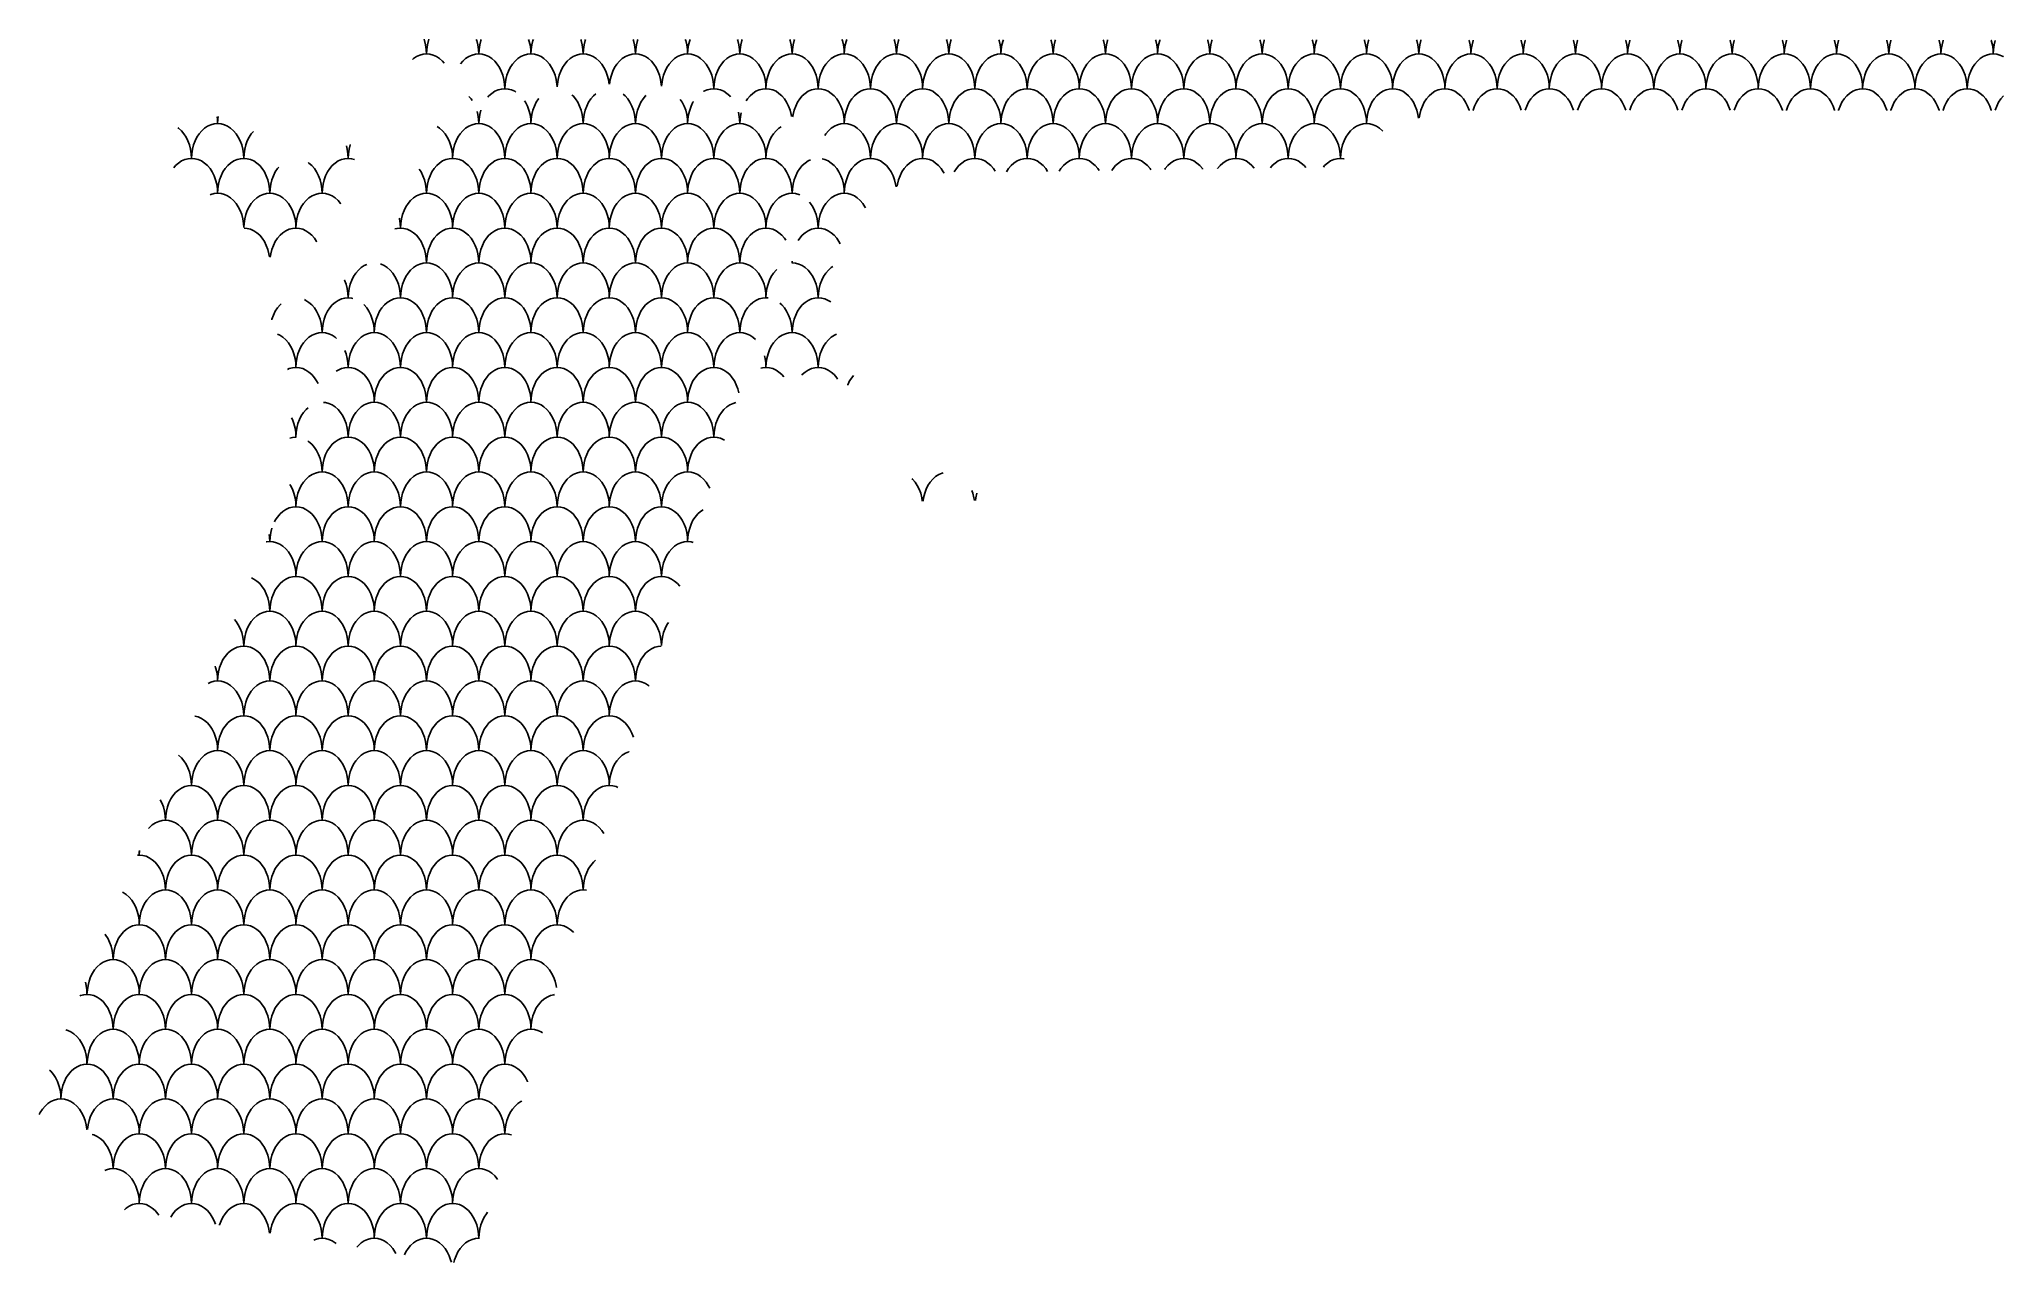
# Model space of a CAD drawing. Header units: millimetres. Extents: x 162 to 274, y -149 to -79.
import ezdxf

# ---------------------------------------------------------------- set-up
doc = ezdxf.new("R2010")
doc.units = ezdxf.units.MM

msp = doc.modelspace()

# ---------------------------------------------------------------- linework, layer by layer
for points in [[(183.08, -80.21), (183.14, -80.15), (183.32, -80.03), (183.51, -79.95), (183.7, -79.9), (183.89, -79.88), (184.09, -79.9), (184.28, -79.95), (184.47, -80.03), (184.64, -80.15), (184.81, -80.29), (184.9, -80.41)], [(183.75, -79.04), (183.78, -79.11), (183.84, -79.36), (183.88, -79.62), (183.89, -79.88)], [(183.89, -79.88), (183.91, -79.62), (183.95, -79.36), (184.01, -79.11), (184.03, -79.04)], [(185.84, -80.46), (185.98, -80.29), (186.14, -80.15), (186.32, -80.03), (186.51, -79.95), (186.7, -79.9), (186.89, -79.88), (187.09, -79.9), (187.28, -79.95), (187.47, -80.03), (187.64, -80.15), (187.81, -80.29), (187.96, -80.47), (188.08, -80.66), (188.19, -80.88), (188.28, -81.11), (188.34, -81.36), (188.38, -81.62), (188.39, -81.88)], [(186.75, -79.05), (186.78, -79.11), (186.84, -79.36), (186.88, -79.62), (186.89, -79.88)], [(186.89, -79.88), (186.91, -79.62), (186.95, -79.36), (187.01, -79.11), (187.03, -79.05)], [(188.39, -81.88), (188.41, -81.62), (188.45, -81.36), (188.51, -81.11), (188.6, -80.88), (188.7, -80.66), (188.83, -80.47), (188.98, -80.29), (189.14, -80.15), (189.32, -80.03), (189.51, -79.95), (189.7, -79.9), (189.89, -79.88), (190.09, -79.9), (190.28, -79.95), (190.47, -80.03), (190.64, -80.15), (190.81, -80.29), (190.96, -80.47), (191.08, -80.66), (191.19, -80.88), (191.28, -81.11), (191.34, -81.36), (191.38, -81.62), (191.39, -81.77)], [(189.76, -79.05), (189.78, -79.11), (189.84, -79.36), (189.88, -79.62), (189.89, -79.88)], [(189.89, -79.88), (189.91, -79.62), (189.95, -79.36), (190.01, -79.11), (190.03, -79.05)], [(191.4, -81.77), (191.41, -81.62), (191.45, -81.36), (191.51, -81.11), (191.6, -80.88), (191.7, -80.66), (191.83, -80.47), (191.98, -80.29), (192.14, -80.15), (192.32, -80.03), (192.51, -79.95), (192.7, -79.9), (192.89, -79.88), (193.09, -79.9), (193.28, -79.95), (193.47, -80.03), (193.64, -80.15), (193.81, -80.29), (193.96, -80.47), (194.08, -80.66), (194.19, -80.88), (194.28, -81.11), (194.34, -81.36), (194.38, -81.62)], [(192.76, -79.05), (192.78, -79.11), (192.84, -79.36), (192.88, -79.62), (192.89, -79.88)], [(192.89, -79.88), (192.91, -79.62), (192.95, -79.36), (193.01, -79.11), (193.03, -79.05)], [(194.41, -81.62), (194.45, -81.36), (194.51, -81.11), (194.6, -80.88), (194.7, -80.66), (194.83, -80.47), (194.98, -80.29), (195.14, -80.15), (195.32, -80.03), (195.51, -79.95), (195.7, -79.9), (195.89, -79.88), (196.09, -79.9), (196.28, -79.95), (196.47, -80.03), (196.64, -80.15), (196.81, -80.29), (196.96, -80.47), (197.08, -80.66), (197.19, -80.88), (197.28, -81.11), (197.34, -81.36), (197.38, -81.62), (197.39, -81.73)], [(195.76, -79.05), (195.78, -79.11), (195.84, -79.36), (195.88, -79.62), (195.89, -79.88)], [(195.89, -79.88), (195.91, -79.62), (195.95, -79.36), (196.01, -79.11), (196.03, -79.05)], [(197.4, -81.73), (197.41, -81.62), (197.45, -81.36), (197.51, -81.11), (197.6, -80.88), (197.7, -80.66), (197.83, -80.47), (197.98, -80.29), (198.14, -80.15), (198.32, -80.03), (198.51, -79.95), (198.7, -79.9), (198.89, -79.88), (199.09, -79.9), (199.28, -79.95), (199.47, -80.03), (199.64, -80.15), (199.81, -80.29), (199.96, -80.47), (200.08, -80.66), (200.19, -80.88), (200.28, -81.11), (200.34, -81.36), (200.38, -81.62), (200.39, -81.88)], [(198.76, -79.05), (198.78, -79.11), (198.84, -79.36), (198.88, -79.62), (198.89, -79.88)], [(198.89, -79.88), (198.91, -79.62), (198.95, -79.36), (199.01, -79.11), (199.03, -79.05)], [(200.39, -81.88), (200.41, -81.62), (200.45, -81.36), (200.51, -81.11), (200.6, -80.88), (200.7, -80.66), (200.83, -80.47), (200.98, -80.29), (201.14, -80.15), (201.32, -80.03), (201.51, -79.95), (201.7, -79.9), (201.89, -79.88), (202.09, -79.9), (202.28, -79.95), (202.47, -80.03), (202.64, -80.15), (202.81, -80.29), (202.96, -80.47), (203.08, -80.66), (203.19, -80.88), (203.28, -81.11), (203.34, -81.36), (203.38, -81.62), (203.39, -81.88)], [(201.76, -79.06), (201.78, -79.11), (201.84, -79.36), (201.88, -79.62), (201.89, -79.88)], [(201.89, -79.88), (201.91, -79.62), (201.95, -79.36), (202.01, -79.11), (202.03, -79.06)], [(203.39, -81.88), (203.41, -81.62), (203.45, -81.36), (203.51, -81.11), (203.6, -80.88), (203.7, -80.66), (203.83, -80.47), (203.98, -80.29), (204.14, -80.15), (204.32, -80.03), (204.51, -79.95), (204.7, -79.9), (204.89, -79.88), (205.09, -79.9), (205.28, -79.95), (205.47, -80.03), (205.64, -80.15), (205.81, -80.29), (205.96, -80.47), (206.08, -80.66), (206.19, -80.88), (206.28, -81.11), (206.34, -81.36), (206.38, -81.62), (206.39, -81.88)], [(204.76, -79.06), (204.78, -79.11), (204.84, -79.36), (204.88, -79.62), (204.89, -79.88)], [(204.89, -79.88), (204.91, -79.62), (204.95, -79.36), (205.01, -79.11), (205.03, -79.06)], [(206.39, -81.88), (206.41, -81.62), (206.45, -81.36), (206.51, -81.11), (206.6, -80.88), (206.7, -80.66), (206.83, -80.47), (206.98, -80.29), (207.14, -80.15), (207.32, -80.03), (207.51, -79.95), (207.7, -79.9), (207.89, -79.88), (208.09, -79.9), (208.28, -79.95), (208.47, -80.03), (208.64, -80.15), (208.81, -80.29), (208.96, -80.47), (209.08, -80.66), (209.19, -80.88), (209.28, -81.11), (209.34, -81.36), (209.38, -81.62), (209.39, -81.88)], [(207.76, -79.06), (207.78, -79.11), (207.84, -79.36), (207.88, -79.62), (207.89, -79.88)], [(207.89, -79.88), (207.91, -79.62), (207.95, -79.36), (208.01, -79.11), (208.03, -79.06)], [(209.39, -81.88), (209.41, -81.62), (209.45, -81.36), (209.51, -81.11), (209.6, -80.88), (209.7, -80.66), (209.83, -80.47), (209.98, -80.29), (210.14, -80.15), (210.32, -80.03), (210.51, -79.95), (210.7, -79.9), (210.89, -79.88), (211.09, -79.9), (211.28, -79.95), (211.47, -80.03), (211.64, -80.15), (211.81, -80.29), (211.96, -80.47), (212.08, -80.66), (212.19, -80.88), (212.28, -81.11), (212.34, -81.36), (212.38, -81.62), (212.39, -81.88)], [(210.76, -79.06), (210.78, -79.11), (210.84, -79.36), (210.88, -79.62), (210.89, -79.88)], [(210.89, -79.88), (210.91, -79.62), (210.95, -79.36), (211.01, -79.11), (211.03, -79.06)], [(212.39, -81.88), (212.41, -81.62), (212.45, -81.36), (212.51, -81.11), (212.6, -80.88), (212.7, -80.66), (212.83, -80.47), (212.98, -80.29), (213.14, -80.15), (213.32, -80.03), (213.51, -79.95), (213.7, -79.9), (213.89, -79.88), (214.09, -79.9), (214.28, -79.95), (214.47, -80.03), (214.64, -80.15), (214.81, -80.29), (214.96, -80.47), (215.08, -80.66), (215.19, -80.88), (215.28, -81.11), (215.34, -81.36), (215.38, -81.62), (215.39, -81.88)], [(213.76, -79.06), (213.78, -79.11), (213.84, -79.36), (213.88, -79.62), (213.89, -79.88)], [(213.89, -79.88), (213.91, -79.62), (213.95, -79.36), (214.01, -79.11), (214.03, -79.06)], [(215.39, -81.88), (215.41, -81.62), (215.45, -81.36), (215.51, -81.11), (215.6, -80.88), (215.7, -80.66), (215.83, -80.47), (215.98, -80.29), (216.14, -80.15), (216.32, -80.03), (216.51, -79.95), (216.7, -79.9), (216.89, -79.88), (217.09, -79.9), (217.28, -79.95), (217.47, -80.03), (217.64, -80.15), (217.81, -80.29), (217.96, -80.47), (218.08, -80.66), (218.19, -80.88), (218.28, -81.11), (218.34, -81.36), (218.38, -81.62), (218.39, -81.88)], [(216.76, -79.07), (216.78, -79.11), (216.84, -79.36), (216.88, -79.62), (216.89, -79.88)], [(216.89, -79.88), (216.91, -79.62), (216.95, -79.36), (217.01, -79.11), (217.03, -79.07)], [(218.39, -81.88), (218.41, -81.62), (218.45, -81.36), (218.51, -81.11), (218.6, -80.88), (218.7, -80.66), (218.83, -80.47), (218.98, -80.29), (219.14, -80.15), (219.32, -80.03), (219.51, -79.95), (219.7, -79.9), (219.89, -79.88), (220.09, -79.9), (220.28, -79.95), (220.47, -80.03), (220.64, -80.15), (220.81, -80.29), (220.96, -80.47), (221.08, -80.66), (221.19, -80.88), (221.28, -81.11), (221.34, -81.36), (221.38, -81.62), (221.39, -81.88)], [(219.76, -79.07), (219.78, -79.11), (219.84, -79.36), (219.88, -79.62), (219.89, -79.88)], [(219.89, -79.88), (219.91, -79.62), (219.95, -79.36), (220.01, -79.11), (220.03, -79.07)], [(221.39, -81.88), (221.41, -81.62), (221.45, -81.36), (221.51, -81.11), (221.6, -80.88), (221.7, -80.66), (221.83, -80.47), (221.98, -80.29), (222.14, -80.15), (222.32, -80.03), (222.51, -79.95), (222.7, -79.9), (222.89, -79.88), (223.09, -79.9), (223.28, -79.95), (223.47, -80.03), (223.64, -80.15), (223.81, -80.29), (223.96, -80.47), (224.08, -80.66), (224.19, -80.88), (224.28, -81.11), (224.34, -81.36), (224.38, -81.62), (224.39, -81.88)], [(222.76, -79.07), (222.78, -79.11), (222.84, -79.36), (222.88, -79.62), (222.89, -79.88)], [(222.89, -79.88), (222.91, -79.62), (222.95, -79.36), (223.01, -79.11), (223.02, -79.07)], [(224.39, -81.88), (224.41, -81.62), (224.45, -81.36), (224.51, -81.11), (224.6, -80.88), (224.7, -80.66), (224.83, -80.47), (224.98, -80.29), (225.14, -80.15), (225.32, -80.03), (225.51, -79.95), (225.7, -79.9), (225.89, -79.88), (226.09, -79.9), (226.28, -79.95), (226.47, -80.03), (226.64, -80.15), (226.81, -80.29), (226.96, -80.47), (227.08, -80.66), (227.19, -80.88), (227.28, -81.11), (227.34, -81.36), (227.38, -81.62), (227.39, -81.88)], [(225.76, -79.07), (225.78, -79.11), (225.84, -79.36), (225.88, -79.62), (225.89, -79.88)], [(225.89, -79.88), (225.91, -79.62), (225.95, -79.36), (226.01, -79.11), (226.02, -79.07)], [(227.39, -81.88), (227.41, -81.62), (227.45, -81.36), (227.51, -81.11), (227.6, -80.88), (227.7, -80.66), (227.83, -80.47), (227.98, -80.29), (228.14, -80.15), (228.32, -80.03), (228.51, -79.95), (228.7, -79.9), (228.89, -79.88), (229.09, -79.9), (229.28, -79.95), (229.47, -80.03), (229.64, -80.15), (229.81, -80.29), (229.96, -80.47), (230.08, -80.66), (230.19, -80.88), (230.28, -81.11), (230.34, -81.36), (230.38, -81.62), (230.39, -81.88)], [(228.77, -79.07), (228.78, -79.11), (228.84, -79.36), (228.88, -79.62), (228.89, -79.88)], [(228.89, -79.88), (228.91, -79.62), (228.95, -79.36), (229.01, -79.11), (229.02, -79.07)], [(230.39, -81.88), (230.41, -81.62), (230.45, -81.36), (230.51, -81.11), (230.6, -80.88), (230.7, -80.66), (230.83, -80.47), (230.98, -80.29), (231.14, -80.15), (231.32, -80.03), (231.51, -79.95), (231.7, -79.9), (231.89, -79.88), (232.09, -79.9), (232.28, -79.95), (232.47, -80.03), (232.64, -80.15), (232.81, -80.29), (232.96, -80.47), (233.08, -80.66), (233.19, -80.88), (233.28, -81.11), (233.34, -81.36), (233.38, -81.62), (233.39, -81.88)], [(231.77, -79.08), (231.78, -79.11), (231.84, -79.36), (231.88, -79.62), (231.89, -79.88)], [(231.89, -79.88), (231.91, -79.62), (231.95, -79.36), (232.01, -79.11), (232.02, -79.08)], [(233.39, -81.88), (233.41, -81.62), (233.45, -81.36), (233.51, -81.11), (233.6, -80.88), (233.7, -80.66), (233.83, -80.47), (233.98, -80.29), (234.14, -80.15), (234.32, -80.03), (234.51, -79.95), (234.7, -79.9), (234.89, -79.88), (235.09, -79.9), (235.28, -79.95), (235.47, -80.03), (235.64, -80.15), (235.81, -80.29), (235.96, -80.47), (236.08, -80.66), (236.19, -80.88), (236.28, -81.11), (236.34, -81.36), (236.38, -81.62), (236.39, -81.88)], [(234.77, -79.08), (234.78, -79.11), (234.84, -79.36), (234.88, -79.62), (234.89, -79.88)], [(234.89, -79.88), (234.91, -79.62), (234.95, -79.36), (235.01, -79.11), (235.02, -79.08)], [(236.39, -81.88), (236.41, -81.62), (236.45, -81.36), (236.51, -81.11), (236.6, -80.88), (236.7, -80.66), (236.83, -80.47), (236.98, -80.29), (237.14, -80.15), (237.32, -80.03), (237.51, -79.95), (237.7, -79.9), (237.89, -79.88), (238.09, -79.9), (238.28, -79.95), (238.47, -80.03), (238.64, -80.15), (238.81, -80.29), (238.96, -80.47), (239.08, -80.66), (239.19, -80.88), (239.28, -81.11), (239.34, -81.36), (239.38, -81.62), (239.39, -81.88)], [(237.77, -79.08), (237.78, -79.11), (237.84, -79.36), (237.88, -79.62), (237.89, -79.88)], [(237.89, -79.88), (237.91, -79.62), (237.95, -79.36), (238.01, -79.11), (238.02, -79.08)], [(239.39, -81.88), (239.41, -81.62), (239.45, -81.36), (239.51, -81.11), (239.6, -80.88), (239.7, -80.66), (239.83, -80.47), (239.98, -80.29), (240.14, -80.15), (240.32, -80.03), (240.51, -79.95), (240.7, -79.9), (240.89, -79.88), (241.09, -79.9), (241.28, -79.95), (241.47, -80.03), (241.64, -80.15), (241.81, -80.29), (241.96, -80.47), (242.08, -80.66), (242.19, -80.88), (242.28, -81.11), (242.34, -81.36), (242.38, -81.62), (242.39, -81.88)], [(240.77, -79.08), (240.78, -79.11), (240.84, -79.36), (240.88, -79.62), (240.89, -79.88)], [(240.89, -79.88), (240.91, -79.62), (240.95, -79.36), (241.01, -79.11), (241.02, -79.08)], [(242.39, -81.88), (242.41, -81.62), (242.45, -81.36), (242.51, -81.11), (242.6, -80.88), (242.7, -80.66), (242.83, -80.47), (242.98, -80.29), (243.14, -80.15), (243.32, -80.03), (243.51, -79.95), (243.7, -79.9), (243.89, -79.88), (244.09, -79.9), (244.28, -79.95), (244.47, -80.03), (244.64, -80.15), (244.81, -80.29), (244.96, -80.47), (245.08, -80.66), (245.19, -80.88), (245.28, -81.11), (245.34, -81.36), (245.38, -81.62), (245.39, -81.88)], [(243.77, -79.09), (243.78, -79.11), (243.84, -79.36), (243.88, -79.62), (243.89, -79.88)], [(243.89, -79.88), (243.91, -79.62), (243.95, -79.36), (244.01, -79.11), (244.02, -79.09)], [(245.39, -81.88), (245.41, -81.62), (245.45, -81.36), (245.51, -81.11), (245.6, -80.88), (245.7, -80.66), (245.83, -80.47), (245.98, -80.29), (246.14, -80.15), (246.32, -80.03), (246.51, -79.95), (246.7, -79.9), (246.89, -79.88), (247.09, -79.9), (247.28, -79.95), (247.47, -80.03), (247.64, -80.15), (247.81, -80.29), (247.96, -80.47), (248.08, -80.66), (248.19, -80.88), (248.28, -81.11), (248.34, -81.36), (248.38, -81.62), (248.39, -81.88)], [(246.77, -79.09), (246.78, -79.11), (246.84, -79.36), (246.88, -79.62), (246.89, -79.88)], [(246.89, -79.88), (246.91, -79.62), (246.95, -79.36), (247.01, -79.11), (247.02, -79.09)], [(248.39, -81.88), (248.41, -81.62), (248.45, -81.36), (248.51, -81.11), (248.6, -80.88), (248.7, -80.66), (248.83, -80.47), (248.98, -80.29), (249.14, -80.15), (249.32, -80.03), (249.51, -79.95), (249.7, -79.9), (249.89, -79.88), (250.09, -79.9), (250.28, -79.95), (250.47, -80.03), (250.64, -80.15), (250.81, -80.29), (250.96, -80.47), (251.08, -80.66), (251.19, -80.88), (251.28, -81.11), (251.34, -81.36), (251.38, -81.62), (251.39, -81.88)], [(249.77, -79.09), (249.78, -79.11), (249.84, -79.36), (249.88, -79.62), (249.89, -79.88)], [(249.89, -79.88), (249.91, -79.62), (249.95, -79.36), (250.01, -79.11), (250.02, -79.09)], [(251.39, -81.88), (251.41, -81.62), (251.45, -81.36), (251.51, -81.11), (251.6, -80.88), (251.7, -80.66), (251.83, -80.47), (251.98, -80.29), (252.14, -80.15), (252.32, -80.03), (252.51, -79.95), (252.7, -79.9), (252.89, -79.88), (253.09, -79.9), (253.28, -79.95), (253.47, -80.03), (253.64, -80.15), (253.81, -80.29), (253.96, -80.47), (254.08, -80.66), (254.19, -80.88), (254.28, -81.11), (254.34, -81.36), (254.38, -81.62), (254.39, -81.88)], [(252.77, -79.09), (252.78, -79.11), (252.84, -79.36), (252.88, -79.62), (252.89, -79.88)], [(252.89, -79.88), (252.91, -79.62), (252.95, -79.36), (253.01, -79.11), (253.02, -79.09)], [(254.39, -81.88), (254.41, -81.62), (254.45, -81.36), (254.51, -81.11), (254.6, -80.88), (254.7, -80.66), (254.83, -80.47), (254.98, -80.29), (255.14, -80.15), (255.32, -80.03), (255.51, -79.95), (255.7, -79.9), (255.89, -79.88), (256.09, -79.9), (256.28, -79.95), (256.47, -80.03), (256.64, -80.15), (256.81, -80.29), (256.96, -80.47), (257.08, -80.66), (257.19, -80.88), (257.28, -81.11), (257.34, -81.36), (257.38, -81.62), (257.39, -81.88)], [(255.77, -79.09), (255.78, -79.11), (255.84, -79.36), (255.88, -79.62), (255.89, -79.88)], [(255.89, -79.88), (255.91, -79.62), (255.95, -79.36), (256.01, -79.11), (256.02, -79.09)], [(257.39, -81.88), (257.41, -81.62), (257.45, -81.36), (257.51, -81.11), (257.6, -80.88), (257.7, -80.66), (257.83, -80.47), (257.98, -80.29), (258.14, -80.15), (258.32, -80.03), (258.51, -79.95), (258.7, -79.9), (258.89, -79.88), (259.09, -79.9), (259.28, -79.95), (259.47, -80.03), (259.64, -80.15), (259.81, -80.29), (259.96, -80.47), (260.08, -80.66), (260.19, -80.88), (260.28, -81.11), (260.34, -81.36), (260.38, -81.62), (260.39, -81.88)], [(258.77, -79.1), (258.78, -79.11), (258.84, -79.36), (258.88, -79.62), (258.89, -79.88)], [(258.89, -79.88), (258.91, -79.62), (258.95, -79.36), (259.01, -79.11), (259.02, -79.1)], [(260.39, -81.88), (260.41, -81.62), (260.45, -81.36), (260.51, -81.11), (260.6, -80.88), (260.7, -80.66), (260.83, -80.47), (260.98, -80.29), (261.14, -80.15), (261.32, -80.03), (261.51, -79.95), (261.7, -79.9), (261.89, -79.88), (262.09, -79.9), (262.28, -79.95), (262.47, -80.03), (262.64, -80.15), (262.81, -80.29), (262.96, -80.47), (263.08, -80.66), (263.19, -80.88), (263.28, -81.11), (263.34, -81.36), (263.38, -81.62), (263.39, -81.88)], [(261.77, -79.1), (261.78, -79.11), (261.84, -79.36), (261.88, -79.62), (261.89, -79.88)], [(261.89, -79.88), (261.91, -79.62), (261.95, -79.36), (262.01, -79.11), (262.01, -79.1)], [(263.39, -81.88), (263.41, -81.62), (263.45, -81.36), (263.51, -81.11), (263.6, -80.88), (263.7, -80.66), (263.83, -80.47), (263.98, -80.29), (264.14, -80.15), (264.32, -80.03), (264.51, -79.95), (264.7, -79.9), (264.89, -79.88), (265.09, -79.9), (265.28, -79.95), (265.47, -80.03), (265.64, -80.15), (265.81, -80.29), (265.96, -80.47), (266.08, -80.66), (266.19, -80.88), (266.28, -81.11), (266.34, -81.36), (266.38, -81.62), (266.39, -81.88)], [(264.77, -79.1), (264.78, -79.11), (264.84, -79.36), (264.88, -79.62), (264.89, -79.88)], [(264.89, -79.88), (264.91, -79.62), (264.95, -79.36), (265.01, -79.11), (265.01, -79.1)], [(266.39, -81.88), (266.41, -81.62), (266.45, -81.36), (266.51, -81.11), (266.6, -80.88), (266.7, -80.66), (266.83, -80.47), (266.98, -80.29), (267.14, -80.15), (267.32, -80.03), (267.51, -79.95), (267.7, -79.9), (267.89, -79.88), (268.09, -79.9), (268.28, -79.95), (268.47, -80.03), (268.64, -80.15), (268.81, -80.29), (268.96, -80.47), (269.08, -80.66), (269.19, -80.88), (269.28, -81.11), (269.34, -81.36), (269.38, -81.62), (269.39, -81.88)], [(267.78, -79.1), (267.78, -79.11), (267.84, -79.36), (267.88, -79.62), (267.89, -79.88)], [(267.89, -79.88), (267.91, -79.62), (267.95, -79.36), (268.01, -79.11), (268.01, -79.1)], [(269.39, -81.88), (269.41, -81.62), (269.45, -81.36), (269.51, -81.11), (269.6, -80.88), (269.7, -80.66), (269.83, -80.47), (269.98, -80.29), (270.14, -80.15), (270.32, -80.03), (270.51, -79.95), (270.7, -79.9), (270.89, -79.88), (271.09, -79.9), (271.28, -79.95), (271.47, -80.03), (271.64, -80.15), (271.81, -80.29), (271.96, -80.47), (272.08, -80.66), (272.19, -80.88), (272.28, -81.11), (272.34, -81.36), (272.38, -81.62), (272.39, -81.88)], [(270.78, -79.1), (270.78, -79.11), (270.84, -79.36), (270.88, -79.62), (270.89, -79.88)], [(270.89, -79.88), (270.91, -79.62), (270.95, -79.36), (271.01, -79.11), (271.01, -79.1)], [(272.39, -81.88), (272.41, -81.62), (272.45, -81.36), (272.51, -81.11), (272.6, -80.88), (272.7, -80.66), (272.83, -80.47), (272.98, -80.29), (273.14, -80.15), (273.32, -80.03), (273.51, -79.95), (273.7, -79.9), (273.89, -79.88), (274.09, -79.9), (274.28, -79.95), (274.47, -80.03), (274.49, -80.05)], [(273.78, -79.11), (273.78, -79.11), (273.84, -79.36), (273.88, -79.62), (273.89, -79.88)], [(273.89, -79.88), (273.91, -79.62), (273.95, -79.36), (274.01, -79.11), (274.01, -79.11)], [(186.33, -82.32), (186.46, -82.47), (186.52, -82.56)], [(187.42, -82.36), (187.48, -82.29), (187.64, -82.15), (187.82, -82.03), (188.01, -81.95), (188.2, -81.9), (188.39, -81.88), (188.59, -81.9), (188.78, -81.95), (188.97, -82.03), (189.03, -82.07)], [(192.25, -82.25), (192.31, -82.29), (192.46, -82.47), (192.58, -82.66), (192.69, -82.88), (192.78, -83.11), (192.84, -83.36), (192.88, -83.62), (192.89, -83.88)], [(192.89, -83.88), (192.91, -83.62), (192.95, -83.36), (193.01, -83.11), (193.1, -82.88), (193.2, -82.66), (193.33, -82.47), (193.48, -82.29), (193.61, -82.18)], [(195.19, -82.19), (195.31, -82.29), (195.46, -82.47), (195.58, -82.66), (195.69, -82.88), (195.78, -83.11), (195.84, -83.36), (195.88, -83.62), (195.89, -83.88)], [(195.89, -83.88), (195.91, -83.62), (195.95, -83.36), (196.01, -83.11), (196.1, -82.88), (196.2, -82.66), (196.33, -82.47), (196.48, -82.29), (196.52, -82.26)], [(199.8, -82.04), (199.82, -82.03), (200.01, -81.95), (200.2, -81.9), (200.39, -81.88), (200.59, -81.9), (200.78, -81.95), (200.97, -82.03), (201.14, -82.15), (201.31, -82.29), (201.36, -82.35)], [(202.26, -82.58), (202.33, -82.47), (202.48, -82.29), (202.64, -82.15), (202.82, -82.03), (203.01, -81.95), (203.2, -81.9), (203.39, -81.88), (203.59, -81.9), (203.78, -81.95), (203.97, -82.03), (204.14, -82.15), (204.31, -82.29), (204.46, -82.47), (204.58, -82.66), (204.69, -82.88), (204.78, -83.11), (204.84, -83.36), (204.86, -83.48)], [(204.92, -83.5), (204.95, -83.36), (205.01, -83.11), (205.1, -82.88), (205.2, -82.66), (205.33, -82.47), (205.48, -82.29), (205.64, -82.15), (205.82, -82.03), (206.01, -81.95), (206.2, -81.9), (206.39, -81.88), (206.59, -81.9), (206.78, -81.95), (206.97, -82.03), (207.14, -82.15), (207.31, -82.29), (207.46, -82.47), (207.58, -82.66), (207.69, -82.88), (207.78, -83.11), (207.84, -83.36), (207.88, -83.62), (207.89, -83.88)], [(207.89, -83.88), (207.91, -83.62), (207.95, -83.36), (208.01, -83.11), (208.1, -82.88), (208.2, -82.66), (208.33, -82.47), (208.48, -82.29), (208.64, -82.15), (208.82, -82.03), (209.01, -81.95), (209.2, -81.9), (209.39, -81.88), (209.59, -81.9), (209.78, -81.95), (209.97, -82.03), (210.14, -82.15), (210.31, -82.29), (210.46, -82.47), (210.58, -82.66), (210.69, -82.88), (210.78, -83.11), (210.84, -83.36), (210.88, -83.62), (210.89, -83.88)], [(210.89, -83.88), (210.91, -83.62), (210.95, -83.36), (211.01, -83.11), (211.1, -82.88), (211.2, -82.66), (211.33, -82.47), (211.48, -82.29), (211.64, -82.15), (211.82, -82.03), (212.01, -81.95), (212.2, -81.9), (212.39, -81.88), (212.59, -81.9), (212.78, -81.95), (212.97, -82.03), (213.14, -82.15), (213.31, -82.29), (213.46, -82.47), (213.58, -82.66), (213.69, -82.88), (213.78, -83.11), (213.84, -83.36), (213.88, -83.62), (213.89, -83.88)], [(213.89, -83.88), (213.91, -83.62), (213.95, -83.36), (214.01, -83.11), (214.1, -82.88), (214.2, -82.66), (214.33, -82.47), (214.48, -82.29), (214.64, -82.15), (214.82, -82.03), (215.01, -81.95), (215.2, -81.9), (215.39, -81.88), (215.59, -81.9), (215.78, -81.95), (215.97, -82.03), (216.14, -82.15), (216.31, -82.29), (216.46, -82.47), (216.58, -82.66), (216.69, -82.88), (216.78, -83.11), (216.84, -83.36), (216.88, -83.62), (216.89, -83.88)], [(216.89, -83.88), (216.91, -83.62), (216.95, -83.36), (217.01, -83.11), (217.1, -82.88), (217.2, -82.66), (217.33, -82.47), (217.48, -82.29), (217.64, -82.15), (217.82, -82.03), (218.01, -81.95), (218.2, -81.9), (218.39, -81.88), (218.59, -81.9), (218.78, -81.95), (218.97, -82.03), (219.14, -82.15), (219.31, -82.29), (219.46, -82.47), (219.58, -82.66), (219.69, -82.88), (219.78, -83.11), (219.84, -83.36), (219.88, -83.62), (219.89, -83.88)], [(219.89, -83.88), (219.91, -83.62), (219.95, -83.36), (220.01, -83.11), (220.1, -82.88), (220.2, -82.66), (220.33, -82.47), (220.48, -82.29), (220.64, -82.15), (220.82, -82.03), (221.01, -81.95), (221.2, -81.9), (221.39, -81.88), (221.59, -81.9), (221.78, -81.95), (221.97, -82.03), (222.14, -82.15), (222.31, -82.29), (222.46, -82.47), (222.58, -82.66), (222.69, -82.88), (222.78, -83.11), (222.84, -83.36), (222.88, -83.62), (222.89, -83.88)], [(222.89, -83.88), (222.91, -83.62), (222.95, -83.36), (223.01, -83.11), (223.1, -82.88), (223.2, -82.66), (223.33, -82.47), (223.48, -82.29), (223.64, -82.15), (223.82, -82.03), (224.01, -81.95), (224.2, -81.9), (224.39, -81.88), (224.59, -81.9), (224.78, -81.95), (224.97, -82.03), (225.14, -82.15), (225.31, -82.29), (225.46, -82.47), (225.58, -82.66), (225.69, -82.88), (225.78, -83.11), (225.84, -83.36), (225.88, -83.62), (225.89, -83.88)], [(225.89, -83.88), (225.91, -83.62), (225.95, -83.36), (226.01, -83.11), (226.1, -82.88), (226.2, -82.66), (226.33, -82.47), (226.48, -82.29), (226.64, -82.15), (226.82, -82.03), (227.01, -81.95), (227.2, -81.9), (227.39, -81.88), (227.59, -81.9), (227.78, -81.95), (227.97, -82.03), (228.14, -82.15), (228.31, -82.29), (228.46, -82.47), (228.58, -82.66), (228.69, -82.88), (228.78, -83.11), (228.84, -83.36), (228.88, -83.62), (228.89, -83.88)], [(228.89, -83.88), (228.91, -83.62), (228.95, -83.36), (229.01, -83.11), (229.1, -82.88), (229.2, -82.66), (229.33, -82.47), (229.48, -82.29), (229.64, -82.15), (229.82, -82.03), (230.01, -81.95), (230.2, -81.9), (230.39, -81.88), (230.59, -81.9), (230.78, -81.95), (230.97, -82.03), (231.14, -82.15), (231.31, -82.29), (231.46, -82.47), (231.58, -82.66), (231.69, -82.88), (231.78, -83.11), (231.84, -83.36), (231.88, -83.62), (231.89, -83.88)], [(231.89, -83.88), (231.91, -83.62), (231.95, -83.36), (232.01, -83.11), (232.1, -82.88), (232.2, -82.66), (232.33, -82.47), (232.48, -82.29), (232.64, -82.15), (232.82, -82.03), (233.01, -81.95), (233.2, -81.9), (233.39, -81.88), (233.59, -81.9), (233.78, -81.95), (233.97, -82.03), (234.14, -82.15), (234.31, -82.29), (234.46, -82.47), (234.58, -82.66), (234.69, -82.88), (234.78, -83.11), (234.84, -83.36), (234.88, -83.62), (234.89, -83.88)], [(234.89, -83.88), (234.91, -83.62), (234.95, -83.36), (235.01, -83.11), (235.1, -82.88), (235.2, -82.66), (235.33, -82.47), (235.48, -82.29), (235.64, -82.15), (235.82, -82.03), (236.01, -81.95), (236.2, -81.9), (236.39, -81.88), (236.59, -81.9), (236.78, -81.95), (236.97, -82.03), (237.14, -82.15), (237.31, -82.29), (237.46, -82.47), (237.58, -82.66), (237.69, -82.88), (237.78, -83.11), (237.84, -83.36), (237.88, -83.62), (237.89, -83.88)], [(237.89, -83.88), (237.91, -83.62), (237.95, -83.36), (238.01, -83.11), (238.1, -82.88), (238.2, -82.66), (238.33, -82.47), (238.48, -82.29), (238.64, -82.15), (238.82, -82.03), (239.01, -81.95), (239.2, -81.9), (239.39, -81.88), (239.59, -81.9), (239.78, -81.95), (239.97, -82.03), (240.14, -82.15), (240.31, -82.29), (240.46, -82.47), (240.58, -82.66), (240.69, -82.88), (240.78, -83.11), (240.84, -83.36), (240.87, -83.57)], [(240.92, -83.56), (240.95, -83.36), (241.01, -83.11), (241.1, -82.88), (241.2, -82.66), (241.33, -82.47), (241.48, -82.29), (241.64, -82.15), (241.82, -82.03), (242.01, -81.95), (242.2, -81.9), (242.39, -81.88), (242.59, -81.9), (242.78, -81.95), (242.97, -82.03), (243.14, -82.15), (243.31, -82.29), (243.46, -82.47), (243.58, -82.66), (243.69, -82.88), (243.78, -83.11), (243.79, -83.14)], [(244, -83.13), (244.01, -83.11), (244.1, -82.88), (244.2, -82.66), (244.33, -82.47), (244.48, -82.29), (244.64, -82.15), (244.82, -82.03), (245.01, -81.95), (245.2, -81.9), (245.39, -81.88), (245.59, -81.9), (245.78, -81.95), (245.97, -82.03), (246.14, -82.15), (246.31, -82.29), (246.46, -82.47), (246.58, -82.66), (246.69, -82.88), (246.78, -83.11), (246.78, -83.12)], [(247.01, -83.12), (247.01, -83.11), (247.1, -82.88), (247.2, -82.66), (247.33, -82.47), (247.48, -82.29), (247.64, -82.15), (247.82, -82.03), (248.01, -81.95), (248.2, -81.9), (248.39, -81.88), (248.59, -81.9), (248.78, -81.95), (248.97, -82.03), (249.14, -82.15), (249.31, -82.29), (249.46, -82.47), (249.58, -82.66), (249.69, -82.88), (249.78, -83.11), (249.78, -83.12)], [(250.01, -83.12), (250.01, -83.11), (250.1, -82.88), (250.2, -82.66), (250.33, -82.47), (250.48, -82.29), (250.64, -82.15), (250.82, -82.03), (251.01, -81.95), (251.2, -81.9), (251.39, -81.88), (251.59, -81.9), (251.78, -81.95), (251.97, -82.03), (252.14, -82.15), (252.31, -82.29), (252.46, -82.47), (252.58, -82.66), (252.69, -82.88), (252.78, -83.11), (252.78, -83.12)], [(253.01, -83.12), (253.01, -83.11), (253.1, -82.88), (253.2, -82.66), (253.33, -82.47), (253.48, -82.29), (253.64, -82.15), (253.82, -82.03), (254.01, -81.95), (254.2, -81.9), (254.39, -81.88), (254.59, -81.9), (254.78, -81.95), (254.97, -82.03), (255.14, -82.15), (255.31, -82.29), (255.46, -82.47), (255.58, -82.66), (255.69, -82.88), (255.78, -83.11), (255.78, -83.12)], [(256.01, -83.12), (256.01, -83.11), (256.1, -82.88), (256.2, -82.66), (256.33, -82.47), (256.48, -82.29), (256.64, -82.15), (256.82, -82.03), (257.01, -81.95), (257.2, -81.9), (257.39, -81.88), (257.59, -81.9), (257.78, -81.95), (257.97, -82.03), (258.14, -82.15), (258.31, -82.29), (258.46, -82.47), (258.58, -82.66), (258.69, -82.88), (258.78, -83.11), (258.78, -83.12)], [(259.01, -83.12), (259.01, -83.11), (259.1, -82.88), (259.2, -82.66), (259.33, -82.47), (259.48, -82.29), (259.64, -82.15), (259.82, -82.03), (260.01, -81.95), (260.2, -81.9), (260.39, -81.88), (260.59, -81.9), (260.78, -81.95), (260.97, -82.03), (261.14, -82.15), (261.31, -82.29), (261.46, -82.47), (261.58, -82.66), (261.69, -82.88), (261.78, -83.11), (261.78, -83.13)], [(262.01, -83.13), (262.01, -83.11), (262.1, -82.88), (262.2, -82.66), (262.33, -82.47), (262.48, -82.29), (262.64, -82.15), (262.82, -82.03), (263.01, -81.95), (263.2, -81.9), (263.39, -81.88), (263.59, -81.9), (263.78, -81.95), (263.97, -82.03), (264.14, -82.15), (264.31, -82.29), (264.46, -82.47), (264.58, -82.66), (264.69, -82.88), (264.78, -83.11), (264.78, -83.13)], [(265.01, -83.13), (265.01, -83.11), (265.1, -82.88), (265.2, -82.66), (265.33, -82.47), (265.48, -82.29), (265.64, -82.15), (265.82, -82.03), (266.01, -81.95), (266.2, -81.9), (266.39, -81.88), (266.59, -81.9), (266.78, -81.95), (266.97, -82.03), (267.14, -82.15), (267.31, -82.29), (267.46, -82.47), (267.58, -82.66), (267.69, -82.88), (267.78, -83.11), (267.78, -83.13)], [(268, -83.13), (268.01, -83.11), (268.1, -82.88), (268.2, -82.66), (268.33, -82.47), (268.48, -82.29), (268.64, -82.15), (268.82, -82.03), (269.01, -81.95), (269.2, -81.9), (269.39, -81.88), (269.59, -81.9), (269.78, -81.95), (269.97, -82.03), (270.14, -82.15), (270.31, -82.29), (270.46, -82.47), (270.58, -82.66), (270.69, -82.88), (270.78, -83.11), (270.78, -83.13)], [(271, -83.13), (271.01, -83.11), (271.1, -82.88), (271.2, -82.66), (271.33, -82.47), (271.48, -82.29), (271.64, -82.15), (271.82, -82.03), (272.01, -81.95), (272.2, -81.9), (272.39, -81.88), (272.59, -81.9), (272.78, -81.95), (272.97, -82.03), (273.14, -82.15), (273.31, -82.29), (273.46, -82.47), (273.58, -82.66), (273.69, -82.88), (273.78, -83.11), (273.78, -83.13)], [(274.01, -83.12), (274.01, -83.11), (274.1, -82.88), (274.2, -82.66), (274.33, -82.47), (274.48, -82.29), (274.49, -82.28)], [(171.86, -83.5), (171.88, -83.62), (171.89, -83.88)], [(171.89, -83.88), (171.91, -83.62), (171.93, -83.48)], [(186.8, -83.18), (186.84, -83.36), (186.88, -83.62), (186.89, -83.88)], [(186.89, -83.88), (186.91, -83.62), (186.95, -83.36), (187.01, -83.12)], [(189.53, -82.57), (189.58, -82.66), (189.69, -82.88), (189.78, -83.11), (189.84, -83.36), (189.88, -83.62), (189.89, -83.88)], [(189.89, -83.88), (189.91, -83.62), (189.95, -83.36), (190.01, -83.11), (190.1, -82.88), (190.2, -82.66), (190.33, -82.47), (190.35, -82.45)], [(198.47, -82.49), (198.58, -82.66), (198.69, -82.88), (198.78, -83.11), (198.84, -83.36), (198.88, -83.62), (198.89, -83.88)], [(198.89, -83.88), (198.91, -83.62), (198.95, -83.36), (199.01, -83.11), (199.1, -82.88), (199.2, -82.66), (199.23, -82.62)], [(201.81, -83.22), (201.84, -83.36), (201.88, -83.62), (201.89, -83.88)], [(201.89, -83.88), (201.91, -83.62), (201.95, -83.36), (201.97, -83.27)], [(169.6, -84.12), (169.64, -84.15), (169.81, -84.29), (169.96, -84.47), (170.08, -84.66), (170.19, -84.88), (170.28, -85.11), (170.34, -85.36), (170.38, -85.62), (170.39, -85.88)], [(170.39, -85.88), (170.41, -85.62), (170.45, -85.36), (170.51, -85.11), (170.6, -84.88), (170.7, -84.66), (170.83, -84.47), (170.98, -84.29), (171.14, -84.15), (171.32, -84.03), (171.51, -83.95), (171.7, -83.9), (171.89, -83.88), (172.09, -83.9), (172.28, -83.95), (172.47, -84.03), (172.64, -84.15), (172.81, -84.29), (172.96, -84.47), (173.08, -84.66), (173.19, -84.88), (173.28, -85.11), (173.34, -85.36), (173.38, -85.62), (173.39, -85.88)], [(173.39, -85.88), (173.41, -85.62), (173.45, -85.36), (173.51, -85.11), (173.6, -84.88), (173.7, -84.66), (173.83, -84.47), (173.95, -84.33)], [(184.5, -84.05), (184.64, -84.15), (184.81, -84.29), (184.96, -84.47), (185.08, -84.66), (185.19, -84.88), (185.28, -85.11), (185.34, -85.36), (185.38, -85.62), (185.39, -85.88)], [(185.39, -85.88), (185.41, -85.62), (185.45, -85.36), (185.51, -85.11), (185.6, -84.88), (185.7, -84.66), (185.83, -84.47), (185.98, -84.29), (186.14, -84.15), (186.32, -84.03), (186.51, -83.95), (186.7, -83.9), (186.89, -83.88), (187.09, -83.9), (187.28, -83.95), (187.47, -84.03), (187.64, -84.15), (187.81, -84.29), (187.96, -84.47), (188.08, -84.66), (188.19, -84.88), (188.28, -85.11), (188.34, -85.36), (188.38, -85.62), (188.39, -85.88)], [(188.39, -85.88), (188.41, -85.62), (188.45, -85.36), (188.51, -85.11), (188.6, -84.88), (188.7, -84.66), (188.83, -84.47), (188.98, -84.29), (189.14, -84.15), (189.32, -84.03), (189.51, -83.95), (189.7, -83.9), (189.89, -83.88), (190.09, -83.9), (190.28, -83.95), (190.47, -84.03), (190.64, -84.15), (190.81, -84.29), (190.96, -84.47), (191.08, -84.66), (191.19, -84.88), (191.28, -85.11), (191.34, -85.36), (191.38, -85.62), (191.39, -85.88)], [(191.39, -85.88), (191.41, -85.62), (191.45, -85.36), (191.51, -85.11), (191.6, -84.88), (191.7, -84.66), (191.83, -84.47), (191.98, -84.29), (192.14, -84.15), (192.32, -84.03), (192.51, -83.95), (192.7, -83.9), (192.89, -83.88), (193.09, -83.9), (193.28, -83.95), (193.47, -84.03), (193.64, -84.15), (193.81, -84.29), (193.96, -84.47), (194.08, -84.66), (194.19, -84.88), (194.28, -85.11), (194.34, -85.36), (194.38, -85.62), (194.39, -85.88)], [(194.39, -85.88), (194.41, -85.62), (194.45, -85.36), (194.51, -85.11), (194.6, -84.88), (194.7, -84.66), (194.83, -84.47), (194.98, -84.29), (195.14, -84.15), (195.32, -84.03), (195.51, -83.95), (195.7, -83.9), (195.89, -83.88), (196.09, -83.9), (196.28, -83.95), (196.47, -84.03), (196.64, -84.15), (196.81, -84.29), (196.96, -84.47), (197.08, -84.66), (197.19, -84.88), (197.28, -85.11), (197.34, -85.36), (197.38, -85.62), (197.39, -85.88)], [(197.39, -85.88), (197.41, -85.62), (197.45, -85.36), (197.51, -85.11), (197.6, -84.88), (197.7, -84.66), (197.83, -84.47), (197.98, -84.29), (198.14, -84.15), (198.32, -84.03), (198.51, -83.95), (198.7, -83.9), (198.89, -83.88), (199.09, -83.9), (199.28, -83.95), (199.47, -84.03), (199.64, -84.15), (199.81, -84.29), (199.96, -84.47), (200.08, -84.66), (200.19, -84.88), (200.28, -85.11), (200.34, -85.36), (200.38, -85.62), (200.39, -85.88)], [(200.39, -85.88), (200.41, -85.62), (200.45, -85.36), (200.51, -85.11), (200.6, -84.88), (200.7, -84.66), (200.83, -84.47), (200.98, -84.29), (201.14, -84.15), (201.32, -84.03), (201.51, -83.95), (201.7, -83.9), (201.89, -83.88), (202.09, -83.9), (202.28, -83.95), (202.47, -84.03), (202.64, -84.15), (202.81, -84.29), (202.96, -84.47), (203.08, -84.66), (203.19, -84.88), (203.28, -85.11), (203.34, -85.36), (203.38, -85.62), (203.39, -85.88)], [(203.39, -85.88), (203.41, -85.62), (203.45, -85.36), (203.51, -85.11), (203.6, -84.88), (203.7, -84.66), (203.83, -84.47), (203.98, -84.29), (204.14, -84.15), (204.27, -84.07)], [(206.77, -84.57), (206.83, -84.47), (206.98, -84.29), (207.14, -84.15), (207.32, -84.03), (207.51, -83.95), (207.7, -83.9), (207.89, -83.88), (208.09, -83.9), (208.28, -83.95), (208.47, -84.03), (208.64, -84.15), (208.81, -84.29), (208.96, -84.47), (209.08, -84.66), (209.19, -84.88), (209.28, -85.11), (209.34, -85.36), (209.38, -85.62), (209.39, -85.88)], [(209.39, -85.88), (209.41, -85.62), (209.45, -85.36), (209.51, -85.11), (209.6, -84.88), (209.7, -84.66), (209.83, -84.47), (209.98, -84.29), (210.14, -84.15), (210.32, -84.03), (210.51, -83.95), (210.7, -83.9), (210.89, -83.88), (211.09, -83.9), (211.28, -83.95), (211.47, -84.03), (211.64, -84.15), (211.81, -84.29), (211.96, -84.47), (212.08, -84.66), (212.19, -84.88), (212.28, -85.11), (212.34, -85.36), (212.38, -85.62), (212.39, -85.88)], [(212.39, -85.88), (212.41, -85.62), (212.45, -85.36), (212.51, -85.11), (212.6, -84.88), (212.7, -84.66), (212.83, -84.47), (212.98, -84.29), (213.14, -84.15), (213.32, -84.03), (213.51, -83.95), (213.7, -83.9), (213.89, -83.88), (214.09, -83.9), (214.28, -83.95), (214.47, -84.03), (214.64, -84.15), (214.81, -84.29), (214.96, -84.47), (215.08, -84.66), (215.19, -84.88), (215.28, -85.11), (215.34, -85.36), (215.38, -85.62), (215.39, -85.88)], [(215.39, -85.88), (215.41, -85.62), (215.45, -85.36), (215.51, -85.11), (215.6, -84.88), (215.7, -84.66), (215.83, -84.47), (215.98, -84.29), (216.14, -84.15), (216.32, -84.03), (216.51, -83.95), (216.7, -83.9), (216.89, -83.88), (217.09, -83.9), (217.28, -83.95), (217.47, -84.03), (217.64, -84.15), (217.81, -84.29), (217.96, -84.47), (218.08, -84.66), (218.19, -84.88), (218.28, -85.11), (218.34, -85.36), (218.38, -85.62), (218.39, -85.88)], [(218.39, -85.88), (218.41, -85.62), (218.45, -85.36), (218.51, -85.11), (218.6, -84.88), (218.7, -84.66), (218.83, -84.47), (218.98, -84.29), (219.14, -84.15), (219.32, -84.03), (219.51, -83.95), (219.7, -83.9), (219.89, -83.88), (220.09, -83.9), (220.28, -83.95), (220.47, -84.03), (220.64, -84.15), (220.81, -84.29), (220.96, -84.47), (221.08, -84.66), (221.19, -84.88), (221.28, -85.11), (221.34, -85.36), (221.38, -85.62), (221.39, -85.88)], [(221.39, -85.88), (221.41, -85.62), (221.45, -85.36), (221.51, -85.11), (221.6, -84.88), (221.7, -84.66), (221.83, -84.47), (221.98, -84.29), (222.14, -84.15), (222.32, -84.03), (222.51, -83.95), (222.7, -83.9), (222.89, -83.88), (223.09, -83.9), (223.28, -83.95), (223.47, -84.03), (223.64, -84.15), (223.81, -84.29), (223.96, -84.47), (224.08, -84.66), (224.19, -84.88), (224.28, -85.11), (224.34, -85.36), (224.38, -85.62), (224.39, -85.88)], [(224.39, -85.88), (224.41, -85.62), (224.45, -85.36), (224.51, -85.11), (224.6, -84.88), (224.7, -84.66), (224.83, -84.47), (224.98, -84.29), (225.14, -84.15), (225.32, -84.03), (225.51, -83.95), (225.7, -83.9), (225.89, -83.88), (226.09, -83.9), (226.28, -83.95), (226.47, -84.03), (226.64, -84.15), (226.81, -84.29), (226.96, -84.47), (227.08, -84.66), (227.19, -84.88), (227.28, -85.11), (227.34, -85.36), (227.38, -85.62), (227.39, -85.88)], [(227.39, -85.88), (227.41, -85.62), (227.45, -85.36), (227.51, -85.11), (227.6, -84.88), (227.7, -84.66), (227.83, -84.47), (227.98, -84.29), (228.14, -84.15), (228.32, -84.03), (228.51, -83.95), (228.7, -83.9), (228.89, -83.88), (229.09, -83.9), (229.28, -83.95), (229.47, -84.03), (229.64, -84.15), (229.81, -84.29), (229.96, -84.47), (230.08, -84.66), (230.19, -84.88), (230.28, -85.11), (230.34, -85.36), (230.38, -85.62), (230.39, -85.88)], [(230.39, -85.88), (230.41, -85.62), (230.45, -85.36), (230.51, -85.11), (230.6, -84.88), (230.7, -84.66), (230.83, -84.47), (230.98, -84.29), (231.14, -84.15), (231.32, -84.03), (231.51, -83.95), (231.7, -83.9), (231.89, -83.88), (232.09, -83.9), (232.28, -83.95), (232.47, -84.03), (232.64, -84.15), (232.81, -84.29), (232.96, -84.47), (233.08, -84.66), (233.19, -84.88), (233.28, -85.11), (233.34, -85.36), (233.38, -85.62), (233.39, -85.88)], [(233.39, -85.88), (233.41, -85.62), (233.45, -85.36), (233.51, -85.11), (233.6, -84.88), (233.7, -84.66), (233.83, -84.47), (233.98, -84.29), (234.14, -84.15), (234.32, -84.03), (234.51, -83.95), (234.7, -83.9), (234.89, -83.88), (235.09, -83.9), (235.28, -83.95), (235.47, -84.03), (235.64, -84.15), (235.81, -84.29), (235.96, -84.47), (236.08, -84.66), (236.19, -84.88), (236.28, -85.11), (236.34, -85.36), (236.38, -85.62), (236.39, -85.88)], [(236.39, -85.88), (236.41, -85.62), (236.45, -85.36), (236.51, -85.11), (236.6, -84.88), (236.7, -84.66), (236.83, -84.47), (236.98, -84.29), (237.14, -84.15), (237.32, -84.03), (237.51, -83.95), (237.7, -83.9), (237.89, -83.88), (238.09, -83.9), (238.28, -83.95), (238.47, -84.03), (238.64, -84.15), (238.81, -84.29), (238.83, -84.32)], [(179.29, -85.15), (179.34, -85.36), (179.38, -85.62), (179.39, -85.88)], [(179.39, -85.88), (179.41, -85.62), (179.45, -85.36), (179.51, -85.11), (179.52, -85.08)], [(169.37, -86.42), (169.48, -86.29), (169.64, -86.15), (169.82, -86.03), (170.01, -85.95), (170.2, -85.9), (170.39, -85.88), (170.59, -85.9), (170.78, -85.95), (170.97, -86.03), (171.14, -86.15), (171.31, -86.29), (171.46, -86.47), (171.58, -86.66), (171.69, -86.88), (171.78, -87.11), (171.84, -87.36), (171.88, -87.62), (171.89, -87.88)], [(171.89, -87.88), (171.91, -87.62), (171.95, -87.36), (172.01, -87.11), (172.1, -86.88), (172.2, -86.66), (172.33, -86.47), (172.48, -86.29), (172.64, -86.15), (172.82, -86.03), (173.01, -85.95), (173.2, -85.9), (173.39, -85.88), (173.59, -85.9), (173.78, -85.95), (173.97, -86.03), (174.14, -86.15), (174.31, -86.29), (174.46, -86.47), (174.58, -86.66), (174.69, -86.88), (174.78, -87.11), (174.84, -87.36), (174.88, -87.62), (174.89, -87.88)], [(174.89, -87.88), (174.91, -87.62), (174.95, -87.36), (175.01, -87.11), (175.1, -86.88), (175.2, -86.66), (175.33, -86.47), (175.41, -86.38)], [(177.09, -86.11), (177.14, -86.15), (177.31, -86.29), (177.46, -86.47), (177.58, -86.66), (177.69, -86.88), (177.78, -87.11), (177.84, -87.36), (177.88, -87.62), (177.89, -87.88)], [(177.89, -87.88), (177.91, -87.62), (177.95, -87.36), (178.01, -87.11), (178.1, -86.88), (178.2, -86.66), (178.33, -86.47), (178.48, -86.29), (178.64, -86.15), (178.82, -86.03), (179.01, -85.95), (179.2, -85.9), (179.39, -85.88), (179.59, -85.9), (179.76, -85.94)], [(183.48, -86.5), (183.58, -86.66), (183.69, -86.88), (183.78, -87.11), (183.84, -87.36), (183.88, -87.62), (183.89, -87.88)], [(183.89, -87.88), (183.91, -87.62), (183.95, -87.36), (184.01, -87.11), (184.1, -86.88), (184.2, -86.66), (184.33, -86.47), (184.48, -86.29), (184.64, -86.15), (184.82, -86.03), (185.01, -85.95), (185.2, -85.9), (185.39, -85.88), (185.59, -85.9), (185.78, -85.95), (185.97, -86.03), (186.14, -86.15), (186.31, -86.29), (186.46, -86.47), (186.58, -86.66), (186.69, -86.88), (186.78, -87.11), (186.84, -87.36), (186.88, -87.62), (186.89, -87.88)], [(186.89, -87.88), (186.91, -87.62), (186.95, -87.36), (187.01, -87.11), (187.1, -86.88), (187.2, -86.66), (187.33, -86.47), (187.48, -86.29), (187.64, -86.15), (187.82, -86.03), (188.01, -85.95), (188.2, -85.9), (188.39, -85.88), (188.59, -85.9), (188.78, -85.95), (188.97, -86.03), (189.14, -86.15), (189.31, -86.29), (189.46, -86.47), (189.58, -86.66), (189.69, -86.88), (189.78, -87.11), (189.84, -87.36), (189.88, -87.62), (189.89, -87.88)], [(189.89, -87.88), (189.91, -87.62), (189.95, -87.36), (190.01, -87.11), (190.1, -86.88), (190.2, -86.66), (190.33, -86.47), (190.48, -86.29), (190.64, -86.15), (190.82, -86.03), (191.01, -85.95), (191.2, -85.9), (191.39, -85.88), (191.59, -85.9), (191.78, -85.95), (191.97, -86.03), (192.14, -86.15), (192.31, -86.29), (192.46, -86.47), (192.58, -86.66), (192.69, -86.88), (192.78, -87.11), (192.84, -87.36), (192.88, -87.62), (192.89, -87.88)], [(192.89, -87.88), (192.91, -87.62), (192.95, -87.36), (193.01, -87.11), (193.1, -86.88), (193.2, -86.66), (193.33, -86.47), (193.48, -86.29), (193.64, -86.15), (193.82, -86.03), (194.01, -85.95), (194.2, -85.9), (194.39, -85.88), (194.59, -85.9), (194.78, -85.95), (194.97, -86.03), (195.14, -86.15), (195.31, -86.29), (195.46, -86.47), (195.58, -86.66), (195.69, -86.88), (195.78, -87.11), (195.84, -87.36), (195.88, -87.62), (195.89, -87.88)], [(195.89, -87.88), (195.91, -87.62), (195.95, -87.36), (196.01, -87.11), (196.1, -86.88), (196.2, -86.66), (196.33, -86.47), (196.48, -86.29), (196.64, -86.15), (196.82, -86.03), (197.01, -85.95), (197.2, -85.9), (197.39, -85.88), (197.59, -85.9), (197.78, -85.95), (197.97, -86.03), (198.14, -86.15), (198.31, -86.29), (198.46, -86.47), (198.58, -86.66), (198.69, -86.88), (198.78, -87.11), (198.84, -87.36), (198.88, -87.62), (198.89, -87.88)], [(198.89, -87.88), (198.91, -87.62), (198.95, -87.36), (199.01, -87.11), (199.1, -86.88), (199.2, -86.66), (199.33, -86.47), (199.48, -86.29), (199.64, -86.15), (199.82, -86.03), (200.01, -85.95), (200.2, -85.9), (200.39, -85.88), (200.59, -85.9), (200.78, -85.95), (200.97, -86.03), (201.14, -86.15), (201.31, -86.29), (201.46, -86.47), (201.58, -86.66), (201.69, -86.88), (201.78, -87.11), (201.84, -87.36), (201.88, -87.62), (201.89, -87.88)], [(201.89, -87.88), (201.91, -87.62), (201.95, -87.36), (202.01, -87.11), (202.1, -86.88), (202.2, -86.66), (202.33, -86.47), (202.48, -86.29), (202.64, -86.15), (202.82, -86.03), (203.01, -85.95), (203.2, -85.9), (203.39, -85.88), (203.59, -85.9), (203.78, -85.95), (203.97, -86.03), (204.14, -86.15), (204.31, -86.29), (204.46, -86.47), (204.58, -86.66), (204.69, -86.88), (204.78, -87.11), (204.84, -87.36), (204.88, -87.62), (204.89, -87.88)], [(204.89, -87.88), (204.91, -87.62), (204.95, -87.36), (205.01, -87.11), (205.1, -86.88), (205.2, -86.66), (205.33, -86.47), (205.48, -86.29), (205.64, -86.15), (205.82, -86.03), (205.95, -85.97)], [(206.62, -85.9), (206.78, -85.95), (206.97, -86.03), (207.14, -86.15), (207.31, -86.29), (207.46, -86.47), (207.58, -86.66), (207.69, -86.88), (207.78, -87.11), (207.84, -87.36), (207.88, -87.62), (207.89, -87.88)], [(207.89, -87.88), (207.91, -87.62), (207.95, -87.36), (208.01, -87.11), (208.1, -86.88), (208.2, -86.66), (208.33, -86.47), (208.48, -86.29), (208.64, -86.15), (208.82, -86.03), (209.01, -85.95), (209.2, -85.9), (209.39, -85.88), (209.59, -85.9), (209.78, -85.95), (209.97, -86.03), (210.14, -86.15), (210.31, -86.29), (210.46, -86.47), (210.58, -86.66), (210.69, -86.88), (210.78, -87.11), (210.84, -87.36), (210.87, -87.51)], [(210.93, -87.48), (210.95, -87.36), (211.01, -87.11), (211.1, -86.88), (211.2, -86.66), (211.33, -86.47), (211.48, -86.29), (211.64, -86.15), (211.82, -86.03), (212.01, -85.95), (212.2, -85.9), (212.39, -85.88), (212.59, -85.9), (212.78, -85.95), (212.97, -86.03), (213.14, -86.15), (213.31, -86.29), (213.46, -86.47), (213.58, -86.66), (213.62, -86.73)], [(214.21, -86.66), (214.33, -86.47), (214.48, -86.29), (214.64, -86.15), (214.82, -86.03), (215.01, -85.95), (215.2, -85.9), (215.39, -85.88), (215.59, -85.9), (215.78, -85.95), (215.97, -86.03), (216.14, -86.15), (216.31, -86.29), (216.46, -86.47), (216.56, -86.62)], [(217.21, -86.65), (217.33, -86.47), (217.48, -86.29), (217.64, -86.15), (217.82, -86.03), (218.01, -85.95), (218.2, -85.9), (218.39, -85.88), (218.59, -85.9), (218.78, -85.95), (218.97, -86.03), (219.14, -86.15), (219.31, -86.29), (219.46, -86.47), (219.56, -86.63)], [(220.23, -86.62), (220.33, -86.47), (220.48, -86.29), (220.64, -86.15), (220.82, -86.03), (221.01, -85.95), (221.2, -85.9), (221.39, -85.88), (221.59, -85.9), (221.78, -85.95), (221.97, -86.03), (222.14, -86.15), (222.31, -86.29), (222.46, -86.47), (222.53, -86.58)], [(223.27, -86.57), (223.33, -86.47), (223.48, -86.29), (223.64, -86.15), (223.82, -86.03), (224.01, -85.95), (224.2, -85.9), (224.39, -85.88), (224.59, -85.9), (224.78, -85.95), (224.97, -86.03), (225.14, -86.15), (225.31, -86.29), (225.46, -86.47), (225.5, -86.53)], [(226.3, -86.52), (226.33, -86.47), (226.48, -86.29), (226.64, -86.15), (226.82, -86.03), (227.01, -85.95), (227.2, -85.9), (227.39, -85.88), (227.59, -85.9), (227.78, -85.95), (227.97, -86.03), (228.14, -86.15), (228.31, -86.29), (228.46, -86.47), (228.47, -86.49)], [(229.33, -86.47), (229.33, -86.47), (229.48, -86.29), (229.64, -86.15), (229.82, -86.03), (230.01, -85.95), (230.2, -85.9), (230.39, -85.88), (230.59, -85.9), (230.78, -85.95), (230.97, -86.03), (231.14, -86.15), (231.31, -86.29), (231.43, -86.44)], [(232.37, -86.43), (232.48, -86.29), (232.64, -86.15), (232.82, -86.03), (233.01, -85.95), (233.2, -85.9), (233.39, -85.88), (233.59, -85.9), (233.78, -85.95), (233.97, -86.03), (234.14, -86.15), (234.31, -86.29), (234.4, -86.4)], [(235.41, -86.38), (235.48, -86.29), (235.64, -86.15), (235.82, -86.03), (236.01, -85.95), (236.2, -85.9), (236.39, -85.88), (236.59, -85.9), (236.6, -85.9)], [(171.47, -87.97), (171.51, -87.95), (171.7, -87.9), (171.89, -87.88), (172.09, -87.9), (172.28, -87.95), (172.47, -88.03), (172.64, -88.15), (172.81, -88.29), (172.96, -88.47), (173.08, -88.66), (173.19, -88.88), (173.28, -89.11), (173.34, -89.36), (173.38, -89.62), (173.39, -89.85)], [(173.4, -89.85), (173.41, -89.62), (173.45, -89.36), (173.51, -89.11), (173.6, -88.88), (173.7, -88.66), (173.83, -88.47), (173.98, -88.29), (174.14, -88.15), (174.32, -88.03), (174.51, -87.95), (174.7, -87.9), (174.89, -87.88), (175.09, -87.9), (175.28, -87.95), (175.47, -88.03), (175.64, -88.15), (175.81, -88.29), (175.96, -88.47), (176.08, -88.66), (176.19, -88.88), (176.28, -89.11), (176.34, -89.36), (176.38, -89.62), (176.39, -89.88)], [(176.39, -89.88), (176.41, -89.62), (176.45, -89.36), (176.51, -89.11), (176.6, -88.88), (176.7, -88.66), (176.83, -88.47), (176.98, -88.29), (177.14, -88.15), (177.32, -88.03), (177.51, -87.95), (177.7, -87.9), (177.89, -87.88), (178.09, -87.9), (178.28, -87.95), (178.47, -88.03), (178.64, -88.15), (178.81, -88.29), (178.96, -88.47), (178.97, -88.49)], [(182.39, -89.88), (182.41, -89.62), (182.45, -89.36), (182.51, -89.11), (182.6, -88.88), (182.7, -88.66), (182.83, -88.47), (182.98, -88.29), (183.14, -88.15), (183.32, -88.03), (183.51, -87.95), (183.7, -87.9), (183.89, -87.88), (184.09, -87.9), (184.28, -87.95), (184.47, -88.03), (184.64, -88.15), (184.81, -88.29), (184.96, -88.47), (185.08, -88.66), (185.19, -88.88), (185.28, -89.11), (185.34, -89.36), (185.38, -89.62), (185.39, -89.88)], [(185.39, -89.88), (185.41, -89.62), (185.45, -89.36), (185.51, -89.11), (185.6, -88.88), (185.7, -88.66), (185.83, -88.47), (185.98, -88.29), (186.14, -88.15), (186.32, -88.03), (186.51, -87.95), (186.7, -87.9), (186.89, -87.88), (187.09, -87.9), (187.28, -87.95), (187.47, -88.03), (187.64, -88.15), (187.81, -88.29), (187.96, -88.47), (188.08, -88.66), (188.19, -88.88), (188.28, -89.11), (188.34, -89.36), (188.38, -89.62), (188.39, -89.88)], [(188.39, -89.88), (188.41, -89.62), (188.45, -89.36), (188.51, -89.11), (188.6, -88.88), (188.7, -88.66), (188.83, -88.47), (188.98, -88.29), (189.14, -88.15), (189.32, -88.03), (189.51, -87.95), (189.7, -87.9), (189.89, -87.88), (190.09, -87.9), (190.28, -87.95), (190.47, -88.03), (190.64, -88.15), (190.81, -88.29), (190.96, -88.47), (191.08, -88.66), (191.19, -88.88), (191.28, -89.11), (191.34, -89.36), (191.38, -89.62), (191.39, -89.88)], [(191.39, -89.88), (191.41, -89.62), (191.45, -89.36), (191.51, -89.11), (191.6, -88.88), (191.7, -88.66), (191.83, -88.47), (191.98, -88.29), (192.14, -88.15), (192.32, -88.03), (192.51, -87.95), (192.7, -87.9), (192.89, -87.88), (193.09, -87.9), (193.28, -87.95), (193.47, -88.03), (193.64, -88.15), (193.81, -88.29), (193.96, -88.47), (194.08, -88.66), (194.19, -88.88), (194.28, -89.11), (194.34, -89.36), (194.38, -89.62), (194.39, -89.88)], [(194.39, -89.88), (194.41, -89.62), (194.45, -89.36), (194.51, -89.11), (194.6, -88.88), (194.7, -88.66), (194.83, -88.47), (194.98, -88.29), (195.14, -88.15), (195.32, -88.03), (195.51, -87.95), (195.7, -87.9), (195.89, -87.88), (196.09, -87.9), (196.28, -87.95), (196.47, -88.03), (196.64, -88.15), (196.81, -88.29), (196.96, -88.47), (197.08, -88.66), (197.19, -88.88), (197.28, -89.11), (197.34, -89.36), (197.38, -89.62), (197.39, -89.88)], [(197.39, -89.88), (197.41, -89.62), (197.45, -89.36), (197.51, -89.11), (197.6, -88.88), (197.7, -88.66), (197.83, -88.47), (197.98, -88.29), (198.14, -88.15), (198.32, -88.03), (198.51, -87.95), (198.7, -87.9), (198.89, -87.88), (199.09, -87.9), (199.28, -87.95), (199.47, -88.03), (199.64, -88.15), (199.81, -88.29), (199.96, -88.47), (200.08, -88.66), (200.19, -88.88), (200.28, -89.11), (200.34, -89.36), (200.38, -89.62), (200.39, -89.88)], [(200.39, -89.88), (200.41, -89.62), (200.45, -89.36), (200.51, -89.11), (200.6, -88.88), (200.7, -88.66), (200.83, -88.47), (200.98, -88.29), (201.14, -88.15), (201.32, -88.03), (201.51, -87.95), (201.7, -87.9), (201.89, -87.88), (202.09, -87.9), (202.28, -87.95), (202.47, -88.03), (202.64, -88.15), (202.81, -88.29), (202.96, -88.47), (203.08, -88.66), (203.19, -88.88), (203.28, -89.11), (203.34, -89.36), (203.38, -89.62), (203.39, -89.88)], [(203.39, -89.88), (203.41, -89.62), (203.45, -89.36), (203.51, -89.11), (203.6, -88.88), (203.7, -88.66), (203.83, -88.47), (203.98, -88.29), (204.14, -88.15), (204.32, -88.03), (204.51, -87.95), (204.7, -87.9), (204.89, -87.88), (205.09, -87.9), (205.28, -87.95), (205.33, -87.97)], [(206.39, -89.88), (206.41, -89.62), (206.45, -89.36), (206.51, -89.11), (206.6, -88.88), (206.7, -88.66), (206.83, -88.47), (206.98, -88.29), (207.14, -88.15), (207.32, -88.03), (207.51, -87.95), (207.7, -87.9), (207.89, -87.88), (208.09, -87.9), (208.28, -87.95), (208.47, -88.03), (208.64, -88.15), (208.81, -88.29), (208.96, -88.47), (209.08, -88.66), (209.11, -88.72)], [(205.89, -88.39), (205.96, -88.47), (206.08, -88.66), (206.19, -88.88), (206.28, -89.11), (206.34, -89.36), (206.38, -89.62), (206.39, -89.88)], [(173.42, -89.88), (173.59, -89.9), (173.78, -89.95), (173.97, -90.03), (174.14, -90.15), (174.31, -90.29), (174.46, -90.47), (174.58, -90.66), (174.69, -90.88), (174.78, -91.11), (174.84, -91.36), (174.87, -91.53)], [(174.92, -91.55), (174.95, -91.36), (175.01, -91.11), (175.1, -90.88), (175.2, -90.66), (175.33, -90.47), (175.48, -90.29), (175.64, -90.15), (175.82, -90.03), (176.01, -89.95), (176.2, -89.9), (176.39, -89.88), (176.59, -89.9), (176.78, -89.95), (176.97, -90.03), (177.14, -90.15), (177.31, -90.29), (177.46, -90.47), (177.58, -90.66), (177.59, -90.67)], [(182.07, -89.93), (182.2, -89.9), (182.39, -89.88), (182.59, -89.9), (182.78, -89.95), (182.97, -90.03), (183.14, -90.15), (183.31, -90.29), (183.46, -90.47), (183.58, -90.66), (183.69, -90.88), (183.78, -91.11), (183.84, -91.36), (183.88, -91.62), (183.89, -91.88)], [(182.33, -89.31), (182.34, -89.36), (182.38, -89.62), (182.39, -89.88)], [(183.89, -91.88), (183.91, -91.62), (183.95, -91.36), (184.01, -91.11), (184.1, -90.88), (184.2, -90.66), (184.33, -90.47), (184.48, -90.29), (184.64, -90.15), (184.82, -90.03), (185.01, -89.95), (185.2, -89.9), (185.39, -89.88), (185.59, -89.9), (185.78, -89.95), (185.97, -90.03), (186.14, -90.15), (186.31, -90.29), (186.46, -90.47), (186.58, -90.66), (186.69, -90.88), (186.78, -91.11), (186.84, -91.36), (186.88, -91.62), (186.89, -91.88)], [(186.89, -91.88), (186.91, -91.62), (186.95, -91.36), (187.01, -91.11), (187.1, -90.88), (187.2, -90.66), (187.33, -90.47), (187.48, -90.29), (187.64, -90.15), (187.82, -90.03), (188.01, -89.95), (188.2, -89.9), (188.39, -89.88), (188.59, -89.9), (188.78, -89.95), (188.97, -90.03), (189.14, -90.15), (189.31, -90.29), (189.46, -90.47), (189.58, -90.66), (189.69, -90.88), (189.78, -91.11), (189.84, -91.36), (189.88, -91.62), (189.89, -91.88)], [(189.89, -91.88), (189.91, -91.62), (189.95, -91.36), (190.01, -91.11), (190.1, -90.88), (190.2, -90.66), (190.33, -90.47), (190.48, -90.29), (190.64, -90.15), (190.82, -90.03), (191.01, -89.95), (191.2, -89.9), (191.39, -89.88), (191.59, -89.9), (191.78, -89.95), (191.97, -90.03), (192.14, -90.15), (192.31, -90.29), (192.46, -90.47), (192.58, -90.66), (192.69, -90.88), (192.78, -91.11), (192.84, -91.36), (192.88, -91.62), (192.89, -91.88)], [(192.89, -91.88), (192.91, -91.62), (192.95, -91.36), (193.01, -91.11), (193.1, -90.88), (193.2, -90.66), (193.33, -90.47), (193.48, -90.29), (193.64, -90.15), (193.82, -90.03), (194.01, -89.95), (194.2, -89.9), (194.39, -89.88), (194.59, -89.9), (194.78, -89.95), (194.97, -90.03), (195.14, -90.15), (195.31, -90.29), (195.46, -90.47), (195.58, -90.66), (195.69, -90.88), (195.78, -91.11), (195.84, -91.36), (195.88, -91.62), (195.89, -91.88)], [(195.89, -91.88), (195.91, -91.62), (195.95, -91.36), (196.01, -91.11), (196.1, -90.88), (196.2, -90.66), (196.33, -90.47), (196.48, -90.29), (196.64, -90.15), (196.82, -90.03), (197.01, -89.95), (197.2, -89.9), (197.39, -89.88), (197.59, -89.9), (197.78, -89.95), (197.97, -90.03), (198.14, -90.15), (198.31, -90.29), (198.46, -90.47), (198.58, -90.66), (198.69, -90.88), (198.78, -91.11), (198.84, -91.36), (198.88, -91.62), (198.89, -91.88)], [(198.89, -91.88), (198.91, -91.62), (198.95, -91.36), (199.01, -91.11), (199.1, -90.88), (199.2, -90.66), (199.33, -90.47), (199.48, -90.29), (199.64, -90.15), (199.82, -90.03), (200.01, -89.95), (200.2, -89.9), (200.39, -89.88), (200.59, -89.9), (200.78, -89.95), (200.97, -90.03), (201.14, -90.15), (201.31, -90.29), (201.46, -90.47), (201.58, -90.66), (201.69, -90.88), (201.78, -91.11), (201.84, -91.36), (201.88, -91.62), (201.89, -91.88)], [(201.89, -91.88), (201.91, -91.62), (201.95, -91.36), (202.01, -91.11), (202.1, -90.88), (202.2, -90.66), (202.33, -90.47), (202.48, -90.29), (202.64, -90.15), (202.82, -90.03), (203.01, -89.95), (203.2, -89.9), (203.39, -89.88), (203.59, -89.9), (203.78, -89.95), (203.97, -90.03), (204.14, -90.15), (204.31, -90.29), (204.46, -90.47), (204.53, -90.58)], [(205.24, -90.6), (205.33, -90.47), (205.48, -90.29), (205.64, -90.15), (205.82, -90.03), (206.01, -89.95), (206.2, -89.9), (206.39, -89.88), (206.59, -89.9), (206.78, -89.95), (206.97, -90.03), (207.14, -90.15), (207.31, -90.29), (207.46, -90.47), (207.58, -90.66), (207.65, -90.79)], [(179.39, -93.88), (179.41, -93.62), (179.45, -93.36), (179.51, -93.11), (179.6, -92.88), (179.7, -92.66), (179.83, -92.47), (179.98, -92.29), (180.14, -92.15), (180.32, -92.03), (180.46, -91.97)], [(181.25, -91.94), (181.28, -91.95), (181.47, -92.03), (181.64, -92.15), (181.81, -92.29), (181.96, -92.47), (182.08, -92.66), (182.19, -92.88), (182.28, -93.11), (182.34, -93.36), (182.38, -93.62), (182.39, -93.88)], [(182.39, -93.88), (182.41, -93.62), (182.45, -93.36), (182.51, -93.11), (182.6, -92.88), (182.7, -92.66), (182.83, -92.47), (182.98, -92.29), (183.14, -92.15), (183.32, -92.03), (183.51, -91.95), (183.7, -91.9), (183.89, -91.88), (184.09, -91.9), (184.28, -91.95), (184.47, -92.03), (184.64, -92.15), (184.81, -92.29), (184.96, -92.47), (185.08, -92.66), (185.19, -92.88), (185.28, -93.11), (185.34, -93.36), (185.38, -93.62), (185.39, -93.88)], [(185.39, -93.88), (185.41, -93.62), (185.45, -93.36), (185.51, -93.11), (185.6, -92.88), (185.7, -92.66), (185.83, -92.47), (185.98, -92.29), (186.14, -92.15), (186.32, -92.03), (186.51, -91.95), (186.7, -91.9), (186.89, -91.88), (187.09, -91.9), (187.28, -91.95), (187.47, -92.03), (187.64, -92.15), (187.81, -92.29), (187.96, -92.47), (188.08, -92.66), (188.19, -92.88), (188.28, -93.11), (188.34, -93.36), (188.38, -93.62), (188.39, -93.88)], [(188.39, -93.88), (188.41, -93.62), (188.45, -93.36), (188.51, -93.11), (188.6, -92.88), (188.7, -92.66), (188.83, -92.47), (188.98, -92.29), (189.14, -92.15), (189.32, -92.03), (189.51, -91.95), (189.7, -91.9), (189.89, -91.88), (190.09, -91.9), (190.28, -91.95), (190.47, -92.03), (190.64, -92.15), (190.81, -92.29), (190.96, -92.47), (191.08, -92.66), (191.19, -92.88), (191.28, -93.11), (191.34, -93.36), (191.38, -93.62), (191.39, -93.88)], [(191.39, -93.88), (191.41, -93.62), (191.45, -93.36), (191.51, -93.11), (191.6, -92.88), (191.7, -92.66), (191.83, -92.47), (191.98, -92.29), (192.14, -92.15), (192.32, -92.03), (192.51, -91.95), (192.7, -91.9), (192.89, -91.88), (193.09, -91.9), (193.28, -91.95), (193.47, -92.03), (193.64, -92.15), (193.81, -92.29), (193.96, -92.47), (194.08, -92.66), (194.19, -92.88), (194.28, -93.11), (194.34, -93.36), (194.38, -93.62), (194.39, -93.88)], [(194.39, -93.88), (194.41, -93.62), (194.45, -93.36), (194.51, -93.11), (194.6, -92.88), (194.7, -92.66), (194.83, -92.47), (194.98, -92.29), (195.14, -92.15), (195.32, -92.03), (195.51, -91.95), (195.7, -91.9), (195.89, -91.88), (196.09, -91.9), (196.28, -91.95), (196.47, -92.03), (196.64, -92.15), (196.81, -92.29), (196.96, -92.47), (197.08, -92.66), (197.19, -92.88), (197.28, -93.11), (197.34, -93.36), (197.38, -93.62), (197.39, -93.88)], [(197.39, -93.88), (197.41, -93.62), (197.45, -93.36), (197.51, -93.11), (197.6, -92.88), (197.7, -92.66), (197.83, -92.47), (197.98, -92.29), (198.14, -92.15), (198.32, -92.03), (198.51, -91.95), (198.7, -91.9), (198.89, -91.88), (199.09, -91.9), (199.28, -91.95), (199.47, -92.03), (199.64, -92.15), (199.81, -92.29), (199.96, -92.47), (200.08, -92.66), (200.19, -92.88), (200.28, -93.11), (200.34, -93.36), (200.38, -93.62), (200.39, -93.88)], [(200.39, -93.88), (200.41, -93.62), (200.45, -93.36), (200.51, -93.11), (200.6, -92.88), (200.7, -92.66), (200.83, -92.47), (200.98, -92.29), (201.14, -92.15), (201.32, -92.03), (201.51, -91.95), (201.7, -91.9), (201.89, -91.88), (202.09, -91.9), (202.28, -91.95), (202.47, -92.03), (202.64, -92.15), (202.81, -92.29), (202.96, -92.47), (203.08, -92.66), (203.19, -92.88), (203.28, -93.11), (203.34, -93.36), (203.38, -93.62), (203.39, -93.88)], [(203.39, -93.88), (203.41, -93.62), (203.45, -93.36), (203.51, -93.11), (203.6, -92.88), (203.7, -92.66), (203.83, -92.47), (203.98, -92.29), (204.02, -92.26)], [(204.87, -91.88), (204.89, -91.88), (205.09, -91.9), (205.28, -91.95), (205.47, -92.03), (205.64, -92.15), (205.81, -92.29), (205.96, -92.47), (206.08, -92.66), (206.19, -92.88), (206.28, -93.11), (206.34, -93.36), (206.38, -93.62), (206.39, -93.88)], [(204.89, -91.88), (204.9, -91.78)], [(204.89, -91.81), (204.89, -91.88)], [(206.39, -93.88), (206.41, -93.62), (206.45, -93.36), (206.51, -93.11), (206.6, -92.88), (206.7, -92.66), (206.83, -92.47), (206.98, -92.29), (207.14, -92.15), (207.23, -92.09)], [(179.19, -92.88), (179.19, -92.88), (179.28, -93.11), (179.34, -93.36), (179.38, -93.62), (179.39, -93.88)], [(175, -95.15), (175.01, -95.11), (175.1, -94.88), (175.2, -94.66), (175.33, -94.47), (175.48, -94.29), (175.55, -94.23)], [(176.88, -93.99), (176.97, -94.03), (177.14, -94.15), (177.31, -94.29), (177.46, -94.47), (177.58, -94.66), (177.69, -94.88), (177.78, -95.11), (177.84, -95.36), (177.88, -95.62), (177.89, -95.88)], [(177.89, -95.88), (177.91, -95.62), (177.95, -95.36), (178.01, -95.11), (178.1, -94.88), (178.2, -94.66), (178.33, -94.47), (178.48, -94.29), (178.64, -94.15), (178.82, -94.03), (179.01, -93.95), (179.2, -93.9), (179.39, -93.88), (179.59, -93.9), (179.66, -93.92)], [(180.29, -94.27), (180.31, -94.29), (180.46, -94.47), (180.58, -94.66), (180.69, -94.88), (180.78, -95.11), (180.84, -95.36), (180.88, -95.62), (180.89, -95.88)], [(180.89, -95.88), (180.91, -95.62), (180.95, -95.36), (181.01, -95.11), (181.1, -94.88), (181.2, -94.66), (181.33, -94.47), (181.48, -94.29), (181.64, -94.15), (181.82, -94.03), (182.01, -93.95), (182.2, -93.9), (182.39, -93.88), (182.59, -93.9), (182.78, -93.95), (182.97, -94.03), (183.14, -94.15), (183.31, -94.29), (183.46, -94.47), (183.58, -94.66), (183.69, -94.88), (183.78, -95.11), (183.84, -95.36), (183.88, -95.62), (183.89, -95.88)], [(183.89, -95.88), (183.91, -95.62), (183.95, -95.36), (184.01, -95.11), (184.1, -94.88), (184.2, -94.66), (184.33, -94.47), (184.48, -94.29), (184.64, -94.15), (184.82, -94.03), (185.01, -93.95), (185.2, -93.9), (185.39, -93.88), (185.59, -93.9), (185.78, -93.95), (185.97, -94.03), (186.14, -94.15), (186.31, -94.29), (186.46, -94.47), (186.58, -94.66), (186.69, -94.88), (186.78, -95.11), (186.84, -95.36), (186.88, -95.62), (186.89, -95.88)], [(186.89, -95.88), (186.91, -95.62), (186.95, -95.36), (187.01, -95.11), (187.1, -94.88), (187.2, -94.66), (187.33, -94.47), (187.48, -94.29), (187.64, -94.15), (187.82, -94.03), (188.01, -93.95), (188.2, -93.9), (188.39, -93.88), (188.59, -93.9), (188.78, -93.95), (188.97, -94.03), (189.14, -94.15), (189.31, -94.29), (189.46, -94.47), (189.58, -94.66), (189.69, -94.88), (189.78, -95.11), (189.84, -95.36), (189.88, -95.62), (189.89, -95.88)], [(189.89, -95.88), (189.91, -95.62), (189.95, -95.36), (190.01, -95.11), (190.1, -94.88), (190.2, -94.66), (190.33, -94.47), (190.48, -94.29), (190.64, -94.15), (190.82, -94.03), (191.01, -93.95), (191.2, -93.9), (191.39, -93.88), (191.59, -93.9), (191.78, -93.95), (191.97, -94.03), (192.14, -94.15), (192.31, -94.29), (192.46, -94.47), (192.58, -94.66), (192.69, -94.88), (192.78, -95.11), (192.84, -95.36), (192.88, -95.62), (192.89, -95.88)], [(192.89, -95.88), (192.91, -95.62), (192.95, -95.36), (193.01, -95.11), (193.1, -94.88), (193.2, -94.66), (193.33, -94.47), (193.48, -94.29), (193.64, -94.15), (193.82, -94.03), (194.01, -93.95), (194.2, -93.9), (194.39, -93.88), (194.59, -93.9), (194.78, -93.95), (194.97, -94.03), (195.14, -94.15), (195.31, -94.29), (195.46, -94.47), (195.58, -94.66), (195.69, -94.88), (195.78, -95.11), (195.84, -95.36), (195.88, -95.62), (195.89, -95.88)], [(195.89, -95.88), (195.91, -95.62), (195.95, -95.36), (196.01, -95.11), (196.1, -94.88), (196.2, -94.66), (196.33, -94.47), (196.48, -94.29), (196.64, -94.15), (196.82, -94.03), (197.01, -93.95), (197.2, -93.9), (197.39, -93.88), (197.59, -93.9), (197.78, -93.95), (197.97, -94.03), (198.14, -94.15), (198.31, -94.29), (198.46, -94.47), (198.58, -94.66), (198.69, -94.88), (198.78, -95.11), (198.84, -95.36), (198.88, -95.62), (198.89, -95.88)], [(198.89, -95.88), (198.91, -95.62), (198.95, -95.36), (199.01, -95.11), (199.1, -94.88), (199.2, -94.66), (199.33, -94.47), (199.48, -94.29), (199.64, -94.15), (199.82, -94.03), (200.01, -93.95), (200.2, -93.9), (200.39, -93.88), (200.59, -93.9), (200.78, -93.95), (200.97, -94.03), (201.14, -94.15), (201.31, -94.29), (201.46, -94.47), (201.58, -94.66), (201.69, -94.88), (201.78, -95.11), (201.84, -95.36), (201.88, -95.62), (201.89, -95.88)], [(201.89, -95.88), (201.91, -95.62), (201.95, -95.36), (202.01, -95.11), (202.1, -94.88), (202.2, -94.66), (202.33, -94.47), (202.48, -94.29), (202.64, -94.15), (202.82, -94.03), (203.01, -93.95), (203.2, -93.9), (203.39, -93.88), (203.52, -93.89)], [(204.19, -94.19), (204.31, -94.29), (204.46, -94.47), (204.58, -94.66), (204.69, -94.88), (204.78, -95.11), (204.84, -95.36), (204.88, -95.62), (204.89, -95.88)], [(204.89, -95.88), (204.91, -95.62), (204.95, -95.36), (205.01, -95.11), (205.1, -94.88), (205.2, -94.66), (205.33, -94.47), (205.48, -94.29), (205.64, -94.15), (205.82, -94.03), (206.01, -93.95), (206.2, -93.9), (206.39, -93.88), (206.59, -93.9), (206.78, -93.95), (206.97, -94.03), (207.11, -94.12)], [(176.39, -97.88), (176.41, -97.62), (176.45, -97.36), (176.51, -97.11), (176.6, -96.88), (176.7, -96.66), (176.83, -96.47), (176.98, -96.29), (177.14, -96.15), (177.32, -96.03), (177.51, -95.95), (177.7, -95.9), (177.89, -95.88), (178.09, -95.9), (178.28, -95.95), (178.47, -96.03), (178.64, -96.15), (178.72, -96.22)], [(179.39, -97.88), (179.41, -97.62), (179.45, -97.36), (179.51, -97.11), (179.6, -96.88), (179.7, -96.66), (179.83, -96.47), (179.98, -96.29), (180.14, -96.15), (180.32, -96.03), (180.51, -95.95), (180.7, -95.9), (180.89, -95.88), (181.09, -95.9), (181.28, -95.95), (181.47, -96.03), (181.64, -96.15), (181.81, -96.29), (181.96, -96.47), (182.08, -96.66), (182.19, -96.88), (182.28, -97.11), (182.34, -97.36), (182.38, -97.62), (182.39, -97.88)], [(182.39, -97.88), (182.41, -97.62), (182.45, -97.36), (182.51, -97.11), (182.6, -96.88), (182.7, -96.66), (182.83, -96.47), (182.98, -96.29), (183.14, -96.15), (183.32, -96.03), (183.51, -95.95), (183.7, -95.9), (183.89, -95.88), (184.09, -95.9), (184.28, -95.95), (184.47, -96.03), (184.64, -96.15), (184.81, -96.29), (184.96, -96.47), (185.08, -96.66), (185.19, -96.88), (185.28, -97.11), (185.34, -97.36), (185.38, -97.62), (185.39, -97.88)], [(185.39, -97.88), (185.41, -97.62), (185.45, -97.36), (185.51, -97.11), (185.6, -96.88), (185.7, -96.66), (185.83, -96.47), (185.98, -96.29), (186.14, -96.15), (186.32, -96.03), (186.51, -95.95), (186.7, -95.9), (186.89, -95.88), (187.09, -95.9), (187.28, -95.95), (187.47, -96.03), (187.64, -96.15), (187.81, -96.29), (187.96, -96.47), (188.08, -96.66), (188.19, -96.88), (188.28, -97.11), (188.34, -97.36), (188.38, -97.62), (188.39, -97.88)], [(188.39, -97.88), (188.41, -97.62), (188.45, -97.36), (188.51, -97.11), (188.6, -96.88), (188.7, -96.66), (188.83, -96.47), (188.98, -96.29), (189.14, -96.15), (189.32, -96.03), (189.51, -95.95), (189.7, -95.9), (189.89, -95.88), (190.09, -95.9), (190.28, -95.95), (190.47, -96.03), (190.64, -96.15), (190.81, -96.29), (190.96, -96.47), (191.08, -96.66), (191.19, -96.88), (191.28, -97.11), (191.34, -97.36), (191.38, -97.62), (191.39, -97.88)], [(191.39, -97.88), (191.41, -97.62), (191.45, -97.36), (191.51, -97.11), (191.6, -96.88), (191.7, -96.66), (191.83, -96.47), (191.98, -96.29), (192.14, -96.15), (192.32, -96.03), (192.51, -95.95), (192.7, -95.9), (192.89, -95.88), (193.09, -95.9), (193.28, -95.95), (193.47, -96.03), (193.64, -96.15), (193.81, -96.29), (193.96, -96.47), (194.08, -96.66), (194.19, -96.88), (194.28, -97.11), (194.34, -97.36), (194.38, -97.62), (194.39, -97.88)], [(194.39, -97.88), (194.41, -97.62), (194.45, -97.36), (194.51, -97.11), (194.6, -96.88), (194.7, -96.66), (194.83, -96.47), (194.98, -96.29), (195.14, -96.15), (195.32, -96.03), (195.51, -95.95), (195.7, -95.9), (195.89, -95.88), (196.09, -95.9), (196.28, -95.95), (196.47, -96.03), (196.64, -96.15), (196.81, -96.29), (196.96, -96.47), (197.08, -96.66), (197.19, -96.88), (197.28, -97.11), (197.34, -97.36), (197.38, -97.62), (197.39, -97.88)], [(197.39, -97.88), (197.41, -97.62), (197.45, -97.36), (197.51, -97.11), (197.6, -96.88), (197.7, -96.66), (197.83, -96.47), (197.98, -96.29), (198.14, -96.15), (198.32, -96.03), (198.51, -95.95), (198.7, -95.9), (198.89, -95.88), (199.09, -95.9), (199.28, -95.95), (199.47, -96.03), (199.64, -96.15), (199.81, -96.29), (199.96, -96.47), (200.08, -96.66), (200.19, -96.88), (200.28, -97.11), (200.34, -97.36), (200.38, -97.62), (200.39, -97.88)], [(200.39, -97.88), (200.41, -97.62), (200.45, -97.36), (200.51, -97.11), (200.6, -96.88), (200.7, -96.66), (200.83, -96.47), (200.98, -96.29), (201.14, -96.15), (201.32, -96.03), (201.51, -95.95), (201.7, -95.9), (201.89, -95.88), (202.09, -95.9), (202.28, -95.95), (202.47, -96.03), (202.64, -96.15), (202.79, -96.27)], [(203.39, -97.88), (203.41, -97.62), (203.45, -97.36), (203.51, -97.11), (203.6, -96.88), (203.7, -96.66), (203.83, -96.47), (203.98, -96.29), (204.14, -96.15), (204.32, -96.03), (204.51, -95.95), (204.7, -95.9), (204.89, -95.88), (205.09, -95.9), (205.28, -95.95), (205.47, -96.03), (205.64, -96.15), (205.81, -96.29), (205.96, -96.47), (206.08, -96.66), (206.19, -96.88), (206.28, -97.11), (206.34, -97.36), (206.38, -97.62), (206.39, -97.88)], [(175.33, -95.97), (175.47, -96.03), (175.64, -96.15), (175.81, -96.29), (175.96, -96.47), (176.08, -96.66), (176.19, -96.88), (176.28, -97.11), (176.34, -97.36), (176.38, -97.62), (176.39, -97.88)], [(179.2, -96.91), (179.28, -97.11), (179.34, -97.36), (179.38, -97.62), (179.39, -97.88)], [(206.39, -97.88), (206.41, -97.62), (206.45, -97.36), (206.51, -97.11), (206.6, -96.88), (206.7, -96.66), (206.83, -96.47), (206.98, -96.29), (207.14, -96.15), (207.32, -96.03), (207.44, -95.98)], [(175.9, -98), (176.01, -97.95), (176.2, -97.9), (176.39, -97.88), (176.59, -97.9), (176.78, -97.95), (176.97, -98.03), (177.14, -98.15), (177.31, -98.29), (177.46, -98.47), (177.58, -98.66), (177.66, -98.81)], [(178.71, -98.1), (178.82, -98.03), (179.01, -97.95), (179.2, -97.9), (179.39, -97.88), (179.59, -97.9), (179.78, -97.95), (179.97, -98.03), (180.14, -98.15), (180.31, -98.29), (180.46, -98.47), (180.58, -98.66), (180.69, -98.88), (180.78, -99.11), (180.84, -99.36), (180.88, -99.62), (180.89, -99.88)], [(180.89, -99.88), (180.91, -99.62), (180.95, -99.36), (181.01, -99.11), (181.1, -98.88), (181.2, -98.66), (181.33, -98.47), (181.48, -98.29), (181.64, -98.15), (181.82, -98.03), (182.01, -97.95), (182.2, -97.9), (182.39, -97.88), (182.59, -97.9), (182.78, -97.95), (182.97, -98.03), (183.14, -98.15), (183.31, -98.29), (183.46, -98.47), (183.58, -98.66), (183.69, -98.88), (183.78, -99.11), (183.84, -99.36), (183.88, -99.62), (183.89, -99.88)], [(183.89, -99.88), (183.91, -99.62), (183.95, -99.36), (184.01, -99.11), (184.1, -98.88), (184.2, -98.66), (184.33, -98.47), (184.48, -98.29), (184.64, -98.15), (184.82, -98.03), (185.01, -97.95), (185.2, -97.9), (185.39, -97.88), (185.59, -97.9), (185.78, -97.95), (185.97, -98.03), (186.14, -98.15), (186.31, -98.29), (186.46, -98.47), (186.58, -98.66), (186.69, -98.88), (186.78, -99.11), (186.84, -99.36), (186.88, -99.62), (186.89, -99.88)], [(186.89, -99.88), (186.91, -99.62), (186.95, -99.36), (187.01, -99.11), (187.1, -98.88), (187.2, -98.66), (187.33, -98.47), (187.48, -98.29), (187.64, -98.15), (187.82, -98.03), (188.01, -97.95), (188.2, -97.9), (188.39, -97.88), (188.59, -97.9), (188.78, -97.95), (188.97, -98.03), (189.14, -98.15), (189.31, -98.29), (189.46, -98.47), (189.58, -98.66), (189.69, -98.88), (189.78, -99.11), (189.84, -99.36), (189.88, -99.62), (189.89, -99.88)], [(189.89, -99.88), (189.91, -99.62), (189.95, -99.36), (190.01, -99.11), (190.1, -98.88), (190.2, -98.66), (190.33, -98.47), (190.48, -98.29), (190.64, -98.15), (190.82, -98.03), (191.01, -97.95), (191.2, -97.9), (191.39, -97.88), (191.59, -97.9), (191.78, -97.95), (191.97, -98.03), (192.14, -98.15), (192.31, -98.29), (192.46, -98.47), (192.58, -98.66), (192.69, -98.88), (192.78, -99.11), (192.84, -99.36), (192.88, -99.62), (192.89, -99.88)], [(192.89, -99.88), (192.91, -99.62), (192.95, -99.36), (193.01, -99.11), (193.1, -98.88), (193.2, -98.66), (193.33, -98.47), (193.48, -98.29), (193.64, -98.15), (193.82, -98.03), (194.01, -97.95), (194.2, -97.9), (194.39, -97.88), (194.59, -97.9), (194.78, -97.95), (194.97, -98.03), (195.14, -98.15), (195.31, -98.29), (195.46, -98.47), (195.58, -98.66), (195.69, -98.88), (195.78, -99.11), (195.84, -99.36), (195.88, -99.62), (195.89, -99.88)], [(195.89, -99.88), (195.91, -99.62), (195.95, -99.36), (196.01, -99.11), (196.1, -98.88), (196.2, -98.66), (196.33, -98.47), (196.48, -98.29), (196.64, -98.15), (196.82, -98.03), (197.01, -97.95), (197.2, -97.9), (197.39, -97.88), (197.59, -97.9), (197.78, -97.95), (197.97, -98.03), (198.14, -98.15), (198.31, -98.29), (198.46, -98.47), (198.58, -98.66), (198.69, -98.88), (198.78, -99.11), (198.84, -99.36), (198.88, -99.62), (198.89, -99.88)], [(198.89, -99.88), (198.91, -99.62), (198.95, -99.36), (199.01, -99.11), (199.1, -98.88), (199.2, -98.66), (199.33, -98.47), (199.48, -98.29), (199.64, -98.15), (199.82, -98.03), (200.01, -97.95), (200.2, -97.9), (200.39, -97.88), (200.59, -97.9), (200.78, -97.95), (200.97, -98.03), (201.14, -98.15), (201.31, -98.29), (201.46, -98.47), (201.58, -98.66), (201.69, -98.88), (201.78, -99.11), (201.84, -99.35)], [(203.1, -97.92), (203.2, -97.9), (203.39, -97.88), (203.59, -97.9), (203.78, -97.95), (203.97, -98.03), (204.14, -98.15), (204.31, -98.29), (204.42, -98.43)], [(203.31, -97.22), (203.34, -97.36), (203.38, -97.62), (203.39, -97.88)], [(205.46, -98.32), (205.48, -98.29), (205.64, -98.15), (205.82, -98.03), (206.01, -97.95), (206.2, -97.9), (206.39, -97.88), (206.59, -97.9), (206.78, -97.95), (206.97, -98.03), (207.14, -98.15), (207.31, -98.29), (207.46, -98.47), (207.51, -98.55)], [(208.09, -98.9), (208.1, -98.88), (208.2, -98.66), (208.33, -98.47), (208.43, -98.35)], [(176.39, -101.88), (176.41, -101.62), (176.45, -101.36), (176.51, -101.11), (176.6, -100.88), (176.7, -100.66), (176.83, -100.47), (176.98, -100.29), (177.09, -100.2)], [(177.98, -99.89), (178.09, -99.9), (178.28, -99.95), (178.47, -100.03), (178.64, -100.15), (178.81, -100.29), (178.96, -100.47), (179.08, -100.66), (179.19, -100.88), (179.28, -101.11), (179.34, -101.36), (179.38, -101.62), (179.39, -101.88)], [(179.39, -101.88), (179.41, -101.62), (179.45, -101.36), (179.51, -101.11), (179.6, -100.88), (179.7, -100.66), (179.83, -100.47), (179.98, -100.29), (180.14, -100.15), (180.32, -100.03), (180.51, -99.95), (180.7, -99.9), (180.89, -99.88), (181.09, -99.9), (181.28, -99.95), (181.47, -100.03), (181.64, -100.15), (181.81, -100.29), (181.96, -100.47), (182.08, -100.66), (182.19, -100.88), (182.28, -101.11), (182.34, -101.36), (182.38, -101.62), (182.39, -101.88)], [(182.39, -101.88), (182.41, -101.62), (182.45, -101.36), (182.51, -101.11), (182.6, -100.88), (182.7, -100.66), (182.83, -100.47), (182.98, -100.29), (183.14, -100.15), (183.32, -100.03), (183.51, -99.95), (183.7, -99.9), (183.89, -99.88), (184.09, -99.9), (184.28, -99.95), (184.47, -100.03), (184.64, -100.15), (184.81, -100.29), (184.96, -100.47), (185.08, -100.66), (185.19, -100.88), (185.28, -101.11), (185.34, -101.36), (185.38, -101.62), (185.39, -101.88)], [(185.39, -101.88), (185.41, -101.62), (185.45, -101.36), (185.51, -101.11), (185.6, -100.88), (185.7, -100.66), (185.83, -100.47), (185.98, -100.29), (186.14, -100.15), (186.32, -100.03), (186.51, -99.95), (186.7, -99.9), (186.89, -99.88), (187.09, -99.9), (187.28, -99.95), (187.47, -100.03), (187.64, -100.15), (187.81, -100.29), (187.96, -100.47), (188.08, -100.66), (188.19, -100.88), (188.28, -101.11), (188.34, -101.36), (188.38, -101.62), (188.39, -101.88)], [(188.39, -101.88), (188.41, -101.62), (188.45, -101.36), (188.51, -101.11), (188.6, -100.88), (188.7, -100.66), (188.83, -100.47), (188.98, -100.29), (189.14, -100.15), (189.32, -100.03), (189.51, -99.95), (189.7, -99.9), (189.89, -99.88), (190.09, -99.9), (190.28, -99.95), (190.47, -100.03), (190.64, -100.15), (190.81, -100.29), (190.96, -100.47), (191.08, -100.66), (191.19, -100.88), (191.28, -101.11), (191.34, -101.36), (191.38, -101.62), (191.39, -101.88)], [(191.39, -101.88), (191.41, -101.62), (191.45, -101.36), (191.51, -101.11), (191.6, -100.88), (191.7, -100.66), (191.83, -100.47), (191.98, -100.29), (192.14, -100.15), (192.32, -100.03), (192.51, -99.95), (192.7, -99.9), (192.89, -99.88), (193.09, -99.9), (193.28, -99.95), (193.47, -100.03), (193.64, -100.15), (193.81, -100.29), (193.96, -100.47), (194.08, -100.66), (194.19, -100.88), (194.28, -101.11), (194.34, -101.36), (194.38, -101.62), (194.39, -101.88)], [(194.39, -101.88), (194.41, -101.62), (194.45, -101.36), (194.51, -101.11), (194.6, -100.88), (194.7, -100.66), (194.83, -100.47), (194.98, -100.29), (195.14, -100.15), (195.32, -100.03), (195.51, -99.95), (195.7, -99.9), (195.89, -99.88), (196.09, -99.9), (196.28, -99.95), (196.47, -100.03), (196.64, -100.15), (196.81, -100.29), (196.96, -100.47), (197.08, -100.66), (197.19, -100.88), (197.28, -101.11), (197.34, -101.36), (197.38, -101.62), (197.39, -101.88)], [(197.39, -101.88), (197.41, -101.62), (197.45, -101.36), (197.51, -101.11), (197.6, -100.88), (197.7, -100.66), (197.83, -100.47), (197.98, -100.29), (198.14, -100.15), (198.32, -100.03), (198.51, -99.95), (198.7, -99.9), (198.89, -99.88), (199.09, -99.9), (199.28, -99.95), (199.47, -100.03), (199.64, -100.15), (199.81, -100.29), (199.96, -100.47), (200.08, -100.66), (200.19, -100.88), (200.28, -101.11), (200.34, -101.36), (200.38, -101.62), (200.39, -101.88)], [(200.39, -101.88), (200.41, -101.62), (200.45, -101.36), (200.51, -101.11), (200.6, -100.88), (200.7, -100.66), (200.83, -100.47), (200.98, -100.29), (201.14, -100.15), (201.32, -100.03), (201.51, -99.95), (201.67, -99.9)], [(176.14, -100.77), (176.19, -100.88), (176.28, -101.11), (176.34, -101.36), (176.38, -101.62), (176.39, -101.88)], [(176.05, -101.94), (176.2, -101.9), (176.39, -101.88), (176.4, -101.88)], [(177.07, -102.1), (177.14, -102.15), (177.31, -102.29), (177.46, -102.47), (177.58, -102.66), (177.69, -102.88), (177.78, -103.11), (177.84, -103.36), (177.88, -103.62), (177.89, -103.88)], [(177.89, -103.88), (177.91, -103.62), (177.95, -103.36), (178.01, -103.11), (178.1, -102.88), (178.2, -102.66), (178.33, -102.47), (178.48, -102.29), (178.64, -102.15), (178.82, -102.03), (179.01, -101.95), (179.2, -101.9), (179.39, -101.88), (179.59, -101.9), (179.78, -101.95), (179.97, -102.03), (180.14, -102.15), (180.31, -102.29), (180.46, -102.47), (180.58, -102.66), (180.69, -102.88), (180.78, -103.11), (180.84, -103.36), (180.88, -103.62), (180.89, -103.88)], [(180.89, -103.88), (180.91, -103.62), (180.95, -103.36), (181.01, -103.11), (181.1, -102.88), (181.2, -102.66), (181.33, -102.47), (181.48, -102.29), (181.64, -102.15), (181.82, -102.03), (182.01, -101.95), (182.2, -101.9), (182.39, -101.88), (182.59, -101.9), (182.78, -101.95), (182.97, -102.03), (183.14, -102.15), (183.31, -102.29), (183.46, -102.47), (183.58, -102.66), (183.69, -102.88), (183.78, -103.11), (183.84, -103.36), (183.88, -103.62), (183.89, -103.88)], [(183.89, -103.88), (183.91, -103.62), (183.95, -103.36), (184.01, -103.11), (184.1, -102.88), (184.2, -102.66), (184.33, -102.47), (184.48, -102.29), (184.64, -102.15), (184.82, -102.03), (185.01, -101.95), (185.2, -101.9), (185.39, -101.88), (185.59, -101.9), (185.78, -101.95), (185.97, -102.03), (186.14, -102.15), (186.31, -102.29), (186.46, -102.47), (186.58, -102.66), (186.69, -102.88), (186.78, -103.11), (186.84, -103.36), (186.88, -103.62), (186.89, -103.88)], [(186.89, -103.88), (186.91, -103.62), (186.95, -103.36), (187.01, -103.11), (187.1, -102.88), (187.2, -102.66), (187.33, -102.47), (187.48, -102.29), (187.64, -102.15), (187.82, -102.03), (188.01, -101.95), (188.2, -101.9), (188.39, -101.88), (188.59, -101.9), (188.78, -101.95), (188.97, -102.03), (189.14, -102.15), (189.31, -102.29), (189.46, -102.47), (189.58, -102.66), (189.69, -102.88), (189.78, -103.11), (189.84, -103.36), (189.88, -103.62), (189.89, -103.88)], [(189.89, -103.88), (189.91, -103.62), (189.95, -103.36), (190.01, -103.11), (190.1, -102.88), (190.2, -102.66), (190.33, -102.47), (190.48, -102.29), (190.64, -102.15), (190.82, -102.03), (191.01, -101.95), (191.2, -101.9), (191.39, -101.88), (191.59, -101.9), (191.78, -101.95), (191.97, -102.03), (192.14, -102.15), (192.31, -102.29), (192.46, -102.47), (192.58, -102.66), (192.69, -102.88), (192.78, -103.11), (192.84, -103.36), (192.88, -103.62), (192.89, -103.88)], [(192.89, -103.88), (192.91, -103.62), (192.95, -103.36), (193.01, -103.11), (193.1, -102.88), (193.2, -102.66), (193.33, -102.47), (193.48, -102.29), (193.64, -102.15), (193.82, -102.03), (194.01, -101.95), (194.2, -101.9), (194.39, -101.88), (194.59, -101.9), (194.78, -101.95), (194.97, -102.03), (195.14, -102.15), (195.31, -102.29), (195.46, -102.47), (195.58, -102.66), (195.69, -102.88), (195.78, -103.11), (195.84, -103.36), (195.88, -103.62), (195.89, -103.88)], [(195.89, -103.88), (195.91, -103.62), (195.95, -103.36), (196.01, -103.11), (196.1, -102.88), (196.2, -102.66), (196.33, -102.47), (196.48, -102.29), (196.64, -102.15), (196.82, -102.03), (197.01, -101.95), (197.2, -101.9), (197.39, -101.88), (197.59, -101.9), (197.78, -101.95), (197.97, -102.03), (198.14, -102.15), (198.31, -102.29), (198.46, -102.47), (198.58, -102.66), (198.69, -102.88), (198.78, -103.11), (198.84, -103.36), (198.88, -103.62), (198.89, -103.88)], [(198.89, -103.88), (198.91, -103.62), (198.95, -103.36), (199.01, -103.11), (199.1, -102.88), (199.2, -102.66), (199.33, -102.47), (199.48, -102.29), (199.64, -102.15), (199.82, -102.03), (200.01, -101.95), (200.2, -101.9), (200.39, -101.88), (200.59, -101.9), (200.78, -101.95), (200.97, -102.03), (201.01, -102.06)], [(176.04, -104.6), (176.08, -104.66), (176.19, -104.88), (176.28, -105.11), (176.34, -105.36), (176.38, -105.62), (176.39, -105.88)], [(176.39, -105.88), (176.41, -105.62), (176.45, -105.36), (176.51, -105.11), (176.6, -104.88), (176.7, -104.66), (176.83, -104.47), (176.98, -104.29), (177.14, -104.15), (177.32, -104.03), (177.51, -103.95), (177.7, -103.9), (177.89, -103.88), (178.09, -103.9), (178.28, -103.95), (178.47, -104.03), (178.64, -104.15), (178.81, -104.29), (178.96, -104.47), (179.08, -104.66), (179.19, -104.88), (179.28, -105.11), (179.34, -105.36), (179.38, -105.62), (179.39, -105.88)], [(179.39, -105.88), (179.41, -105.62), (179.45, -105.36), (179.51, -105.11), (179.6, -104.88), (179.7, -104.66), (179.83, -104.47), (179.98, -104.29), (180.14, -104.15), (180.32, -104.03), (180.51, -103.95), (180.7, -103.9), (180.89, -103.88), (181.09, -103.9), (181.28, -103.95), (181.47, -104.03), (181.64, -104.15), (181.81, -104.29), (181.96, -104.47), (182.08, -104.66), (182.19, -104.88), (182.28, -105.11), (182.34, -105.36), (182.38, -105.62), (182.39, -105.88)], [(182.39, -105.88), (182.41, -105.62), (182.45, -105.36), (182.51, -105.11), (182.6, -104.88), (182.7, -104.66), (182.83, -104.47), (182.98, -104.29), (183.14, -104.15), (183.32, -104.03), (183.51, -103.95), (183.7, -103.9), (183.89, -103.88), (184.09, -103.9), (184.28, -103.95), (184.47, -104.03), (184.64, -104.15), (184.81, -104.29), (184.96, -104.47), (185.08, -104.66), (185.19, -104.88), (185.28, -105.11), (185.34, -105.36), (185.38, -105.62), (185.39, -105.88)], [(185.39, -105.88), (185.41, -105.62), (185.45, -105.36), (185.51, -105.11), (185.6, -104.88), (185.7, -104.66), (185.83, -104.47), (185.98, -104.29), (186.14, -104.15), (186.32, -104.03), (186.51, -103.95), (186.7, -103.9), (186.89, -103.88), (187.09, -103.9), (187.28, -103.95), (187.47, -104.03), (187.64, -104.15), (187.81, -104.29), (187.96, -104.47), (188.08, -104.66), (188.19, -104.88), (188.28, -105.11), (188.34, -105.36), (188.38, -105.62), (188.39, -105.88)], [(188.39, -105.88), (188.41, -105.62), (188.45, -105.36), (188.51, -105.11), (188.6, -104.88), (188.7, -104.66), (188.83, -104.47), (188.98, -104.29), (189.14, -104.15), (189.32, -104.03), (189.51, -103.95), (189.7, -103.9), (189.89, -103.88), (190.09, -103.9), (190.28, -103.95), (190.47, -104.03), (190.64, -104.15), (190.81, -104.29), (190.96, -104.47), (191.08, -104.66), (191.19, -104.88), (191.28, -105.11), (191.34, -105.36), (191.38, -105.62), (191.39, -105.88)], [(191.39, -105.88), (191.41, -105.62), (191.45, -105.36), (191.51, -105.11), (191.6, -104.88), (191.7, -104.66), (191.83, -104.47), (191.98, -104.29), (192.14, -104.15), (192.32, -104.03), (192.51, -103.95), (192.7, -103.9), (192.89, -103.88), (193.09, -103.9), (193.28, -103.95), (193.47, -104.03), (193.64, -104.15), (193.81, -104.29), (193.96, -104.47), (194.08, -104.66), (194.19, -104.88), (194.28, -105.11), (194.34, -105.36), (194.38, -105.62), (194.39, -105.88)], [(194.39, -105.88), (194.41, -105.62), (194.45, -105.36), (194.51, -105.11), (194.6, -104.88), (194.7, -104.66), (194.83, -104.47), (194.98, -104.29), (195.14, -104.15), (195.32, -104.03), (195.51, -103.95), (195.7, -103.9), (195.89, -103.88), (196.09, -103.9), (196.28, -103.95), (196.47, -104.03), (196.64, -104.15), (196.81, -104.29), (196.96, -104.47), (197.08, -104.66), (197.19, -104.88), (197.28, -105.11), (197.34, -105.36), (197.38, -105.62), (197.39, -105.88)], [(197.39, -105.88), (197.41, -105.62), (197.45, -105.36), (197.51, -105.11), (197.6, -104.88), (197.7, -104.66), (197.83, -104.47), (197.98, -104.29), (198.14, -104.15), (198.32, -104.03), (198.51, -103.95), (198.7, -103.9), (198.89, -103.88), (199.09, -103.9), (199.28, -103.95), (199.47, -104.03), (199.64, -104.15), (199.81, -104.29), (199.96, -104.47), (200.08, -104.66), (200.16, -104.82)], [(211.78, -104.27), (211.81, -104.29), (211.96, -104.47), (212.08, -104.66), (212.19, -104.88), (212.28, -105.11), (212.34, -105.36), (212.37, -105.56)], [(212.42, -105.56), (212.45, -105.36), (212.51, -105.11), (212.6, -104.88), (212.7, -104.66), (212.83, -104.47), (212.98, -104.29), (213.14, -104.15), (213.32, -104.03), (213.51, -103.95), (213.58, -103.93)], [(215.22, -104.94), (215.28, -105.11), (215.34, -105.36), (215.37, -105.52)], [(175.16, -106.75), (175.2, -106.66), (175.33, -106.47), (175.48, -106.29), (175.64, -106.15), (175.82, -106.03), (176.01, -105.95), (176.2, -105.9), (176.39, -105.88), (176.59, -105.9), (176.78, -105.95), (176.97, -106.03), (177.14, -106.15), (177.31, -106.29), (177.46, -106.47), (177.58, -106.66), (177.69, -106.88), (177.78, -107.11), (177.84, -107.36), (177.88, -107.62), (177.89, -107.88)], [(177.89, -107.88), (177.91, -107.62), (177.95, -107.36), (178.01, -107.11), (178.1, -106.88), (178.2, -106.66), (178.33, -106.47), (178.48, -106.29), (178.64, -106.15), (178.82, -106.03), (179.01, -105.95), (179.2, -105.9), (179.39, -105.88), (179.59, -105.9), (179.78, -105.95), (179.97, -106.03), (180.14, -106.15), (180.31, -106.29), (180.46, -106.47), (180.58, -106.66), (180.69, -106.88), (180.78, -107.11), (180.84, -107.36), (180.88, -107.62), (180.89, -107.88)], [(180.89, -107.88), (180.91, -107.62), (180.95, -107.36), (181.01, -107.11), (181.1, -106.88), (181.2, -106.66), (181.33, -106.47), (181.48, -106.29), (181.64, -106.15), (181.82, -106.03), (182.01, -105.95), (182.2, -105.9), (182.39, -105.88), (182.59, -105.9), (182.78, -105.95), (182.97, -106.03), (183.14, -106.15), (183.31, -106.29), (183.46, -106.47), (183.58, -106.66), (183.69, -106.88), (183.78, -107.11), (183.84, -107.36), (183.88, -107.62), (183.89, -107.88)], [(183.89, -107.88), (183.91, -107.62), (183.95, -107.36), (184.01, -107.11), (184.1, -106.88), (184.2, -106.66), (184.33, -106.47), (184.48, -106.29), (184.64, -106.15), (184.82, -106.03), (185.01, -105.95), (185.2, -105.9), (185.39, -105.88), (185.59, -105.9), (185.78, -105.95), (185.97, -106.03), (186.14, -106.15), (186.31, -106.29), (186.46, -106.47), (186.58, -106.66), (186.69, -106.88), (186.78, -107.11), (186.84, -107.36), (186.88, -107.62), (186.89, -107.88)], [(186.89, -107.88), (186.91, -107.62), (186.95, -107.36), (187.01, -107.11), (187.1, -106.88), (187.2, -106.66), (187.33, -106.47), (187.48, -106.29), (187.64, -106.15), (187.82, -106.03), (188.01, -105.95), (188.2, -105.9), (188.39, -105.88), (188.59, -105.9), (188.78, -105.95), (188.97, -106.03), (189.14, -106.15), (189.31, -106.29), (189.46, -106.47), (189.58, -106.66), (189.69, -106.88), (189.78, -107.11), (189.84, -107.36), (189.88, -107.62), (189.89, -107.88)], [(189.89, -107.88), (189.91, -107.62), (189.95, -107.36), (190.01, -107.11), (190.1, -106.88), (190.2, -106.66), (190.33, -106.47), (190.48, -106.29), (190.64, -106.15), (190.82, -106.03), (191.01, -105.95), (191.2, -105.9), (191.39, -105.88), (191.59, -105.9), (191.78, -105.95), (191.97, -106.03), (192.14, -106.15), (192.31, -106.29), (192.46, -106.47), (192.58, -106.66), (192.69, -106.88), (192.78, -107.11), (192.84, -107.36), (192.88, -107.62), (192.89, -107.88)], [(192.89, -107.88), (192.91, -107.62), (192.95, -107.36), (193.01, -107.11), (193.1, -106.88), (193.2, -106.66), (193.33, -106.47), (193.48, -106.29), (193.64, -106.15), (193.82, -106.03), (194.01, -105.95), (194.2, -105.9), (194.39, -105.88), (194.59, -105.9), (194.78, -105.95), (194.97, -106.03), (195.14, -106.15), (195.31, -106.29), (195.46, -106.47), (195.58, -106.66), (195.69, -106.88), (195.78, -107.11), (195.84, -107.36), (195.88, -107.62), (195.89, -107.88)], [(195.89, -107.88), (195.91, -107.62), (195.95, -107.36), (196.01, -107.11), (196.1, -106.88), (196.2, -106.66), (196.33, -106.47), (196.48, -106.29), (196.64, -106.15), (196.82, -106.03), (197.01, -105.95), (197.2, -105.9), (197.39, -105.88), (197.59, -105.9), (197.78, -105.95), (197.97, -106.03), (198.14, -106.15), (198.31, -106.29), (198.46, -106.47), (198.58, -106.66), (198.69, -106.88), (198.78, -107.11), (198.84, -107.36), (198.88, -107.62), (198.89, -107.88)], [(198.89, -107.88), (198.91, -107.62), (198.95, -107.36), (199.01, -107.11), (199.1, -106.88), (199.2, -106.66), (199.33, -106.47), (199.48, -106.29), (199.64, -106.15), (199.78, -106.06)], [(215.42, -105.52), (215.45, -105.36), (215.51, -105.11), (215.51, -105.1)], [(174.89, -107.88), (174.91, -107.62), (174.95, -107.36), (175.01, -107.12)], [(174.69, -107.9), (174.7, -107.9), (174.89, -107.88), (175.09, -107.9), (175.28, -107.95), (175.47, -108.03), (175.64, -108.15), (175.81, -108.29), (175.96, -108.47), (176.08, -108.66), (176.19, -108.88), (176.28, -109.11), (176.34, -109.36), (176.38, -109.62), (176.39, -109.88)], [(174.86, -107.48), (174.88, -107.62), (174.89, -107.88)], [(176.39, -109.88), (176.41, -109.62), (176.45, -109.36), (176.51, -109.11), (176.6, -108.88), (176.7, -108.66), (176.83, -108.47), (176.98, -108.29), (177.14, -108.15), (177.32, -108.03), (177.51, -107.95), (177.7, -107.9), (177.89, -107.88), (178.09, -107.9), (178.28, -107.95), (178.47, -108.03), (178.64, -108.15), (178.81, -108.29), (178.96, -108.47), (179.08, -108.66), (179.19, -108.88), (179.28, -109.11), (179.34, -109.36), (179.38, -109.62), (179.39, -109.88)], [(179.39, -109.88), (179.41, -109.62), (179.45, -109.36), (179.51, -109.11), (179.6, -108.88), (179.7, -108.66), (179.83, -108.47), (179.98, -108.29), (180.14, -108.15), (180.32, -108.03), (180.51, -107.95), (180.7, -107.9), (180.89, -107.88), (181.09, -107.9), (181.28, -107.95), (181.47, -108.03), (181.64, -108.15), (181.81, -108.29), (181.96, -108.47), (182.08, -108.66), (182.19, -108.88), (182.28, -109.11), (182.34, -109.36), (182.38, -109.62), (182.39, -109.88)], [(182.39, -109.88), (182.41, -109.62), (182.45, -109.36), (182.51, -109.11), (182.6, -108.88), (182.7, -108.66), (182.83, -108.47), (182.98, -108.29), (183.14, -108.15), (183.32, -108.03), (183.51, -107.95), (183.7, -107.9), (183.89, -107.88), (184.09, -107.9), (184.28, -107.95), (184.47, -108.03), (184.64, -108.15), (184.81, -108.29), (184.96, -108.47), (185.08, -108.66), (185.19, -108.88), (185.28, -109.11), (185.34, -109.36), (185.38, -109.62), (185.39, -109.88)], [(185.39, -109.88), (185.41, -109.62), (185.45, -109.36), (185.51, -109.11), (185.6, -108.88), (185.7, -108.66), (185.83, -108.47), (185.98, -108.29), (186.14, -108.15), (186.32, -108.03), (186.51, -107.95), (186.7, -107.9), (186.89, -107.88), (187.09, -107.9), (187.28, -107.95), (187.47, -108.03), (187.64, -108.15), (187.81, -108.29), (187.96, -108.47), (188.08, -108.66), (188.19, -108.88), (188.28, -109.11), (188.34, -109.36), (188.38, -109.62), (188.39, -109.88)], [(188.39, -109.88), (188.41, -109.62), (188.45, -109.36), (188.51, -109.11), (188.6, -108.88), (188.7, -108.66), (188.83, -108.47), (188.98, -108.29), (189.14, -108.15), (189.32, -108.03), (189.51, -107.95), (189.7, -107.9), (189.89, -107.88), (190.09, -107.9), (190.28, -107.95), (190.47, -108.03), (190.64, -108.15), (190.81, -108.29), (190.96, -108.47), (191.08, -108.66), (191.19, -108.88), (191.28, -109.11), (191.34, -109.36), (191.38, -109.62), (191.39, -109.88)], [(191.39, -109.88), (191.41, -109.62), (191.45, -109.36), (191.51, -109.11), (191.6, -108.88), (191.7, -108.66), (191.83, -108.47), (191.98, -108.29), (192.14, -108.15), (192.32, -108.03), (192.51, -107.95), (192.7, -107.9), (192.89, -107.88), (193.09, -107.9), (193.28, -107.95), (193.47, -108.03), (193.64, -108.15), (193.81, -108.29), (193.96, -108.47), (194.08, -108.66), (194.19, -108.88), (194.28, -109.11), (194.34, -109.36), (194.38, -109.62), (194.39, -109.88)], [(194.39, -109.88), (194.41, -109.62), (194.45, -109.36), (194.51, -109.11), (194.6, -108.88), (194.7, -108.66), (194.83, -108.47), (194.98, -108.29), (195.14, -108.15), (195.32, -108.03), (195.51, -107.95), (195.7, -107.9), (195.89, -107.88), (196.09, -107.9), (196.28, -107.95), (196.47, -108.03), (196.64, -108.15), (196.81, -108.29), (196.96, -108.47), (197.08, -108.66), (197.19, -108.88), (197.28, -109.11), (197.34, -109.36), (197.38, -109.62), (197.39, -109.88)], [(197.39, -109.88), (197.41, -109.62), (197.45, -109.36), (197.51, -109.11), (197.6, -108.88), (197.7, -108.66), (197.83, -108.47), (197.98, -108.29), (198.14, -108.15), (198.32, -108.03), (198.51, -107.95), (198.7, -107.9), (198.89, -107.88), (199.09, -107.9), (199.21, -107.93)], [(173.84, -109.97), (173.97, -110.03), (174.14, -110.15), (174.31, -110.29), (174.46, -110.47), (174.58, -110.66), (174.69, -110.88), (174.78, -111.11), (174.84, -111.36), (174.88, -111.62), (174.89, -111.88)], [(174.89, -111.88), (174.91, -111.62), (174.95, -111.36), (175.01, -111.11), (175.1, -110.88), (175.2, -110.66), (175.33, -110.47), (175.48, -110.29), (175.64, -110.15), (175.82, -110.03), (176.01, -109.95), (176.2, -109.9), (176.39, -109.88), (176.59, -109.9), (176.78, -109.95), (176.97, -110.03), (177.14, -110.15), (177.31, -110.29), (177.46, -110.47), (177.58, -110.66), (177.69, -110.88), (177.78, -111.11), (177.84, -111.36), (177.88, -111.62), (177.89, -111.88)], [(177.89, -111.88), (177.91, -111.62), (177.95, -111.36), (178.01, -111.11), (178.1, -110.88), (178.2, -110.66), (178.33, -110.47), (178.48, -110.29), (178.64, -110.15), (178.82, -110.03), (179.01, -109.95), (179.2, -109.9), (179.39, -109.88), (179.59, -109.9), (179.78, -109.95), (179.97, -110.03), (180.14, -110.15), (180.31, -110.29), (180.46, -110.47), (180.58, -110.66), (180.69, -110.88), (180.78, -111.11), (180.84, -111.36), (180.88, -111.62), (180.89, -111.88)], [(180.89, -111.88), (180.91, -111.62), (180.95, -111.36), (181.01, -111.11), (181.1, -110.88), (181.2, -110.66), (181.33, -110.47), (181.48, -110.29), (181.64, -110.15), (181.82, -110.03), (182.01, -109.95), (182.2, -109.9), (182.39, -109.88), (182.59, -109.9), (182.78, -109.95), (182.97, -110.03), (183.14, -110.15), (183.31, -110.29), (183.46, -110.47), (183.58, -110.66), (183.69, -110.88), (183.78, -111.11), (183.84, -111.36), (183.88, -111.62), (183.89, -111.88)], [(183.89, -111.88), (183.91, -111.62), (183.95, -111.36), (184.01, -111.11), (184.1, -110.88), (184.2, -110.66), (184.33, -110.47), (184.48, -110.29), (184.64, -110.15), (184.82, -110.03), (185.01, -109.95), (185.2, -109.9), (185.39, -109.88), (185.59, -109.9), (185.78, -109.95), (185.97, -110.03), (186.14, -110.15), (186.31, -110.29), (186.46, -110.47), (186.58, -110.66), (186.69, -110.88), (186.78, -111.11), (186.84, -111.36), (186.88, -111.62), (186.89, -111.88)], [(186.89, -111.88), (186.91, -111.62), (186.95, -111.36), (187.01, -111.11), (187.1, -110.88), (187.2, -110.66), (187.33, -110.47), (187.48, -110.29), (187.64, -110.15), (187.82, -110.03), (188.01, -109.95), (188.2, -109.9), (188.39, -109.88), (188.59, -109.9), (188.78, -109.95), (188.97, -110.03), (189.14, -110.15), (189.31, -110.29), (189.46, -110.47), (189.58, -110.66), (189.69, -110.88), (189.78, -111.11), (189.84, -111.36), (189.88, -111.62), (189.89, -111.88)], [(189.89, -111.88), (189.91, -111.62), (189.95, -111.36), (190.01, -111.11), (190.1, -110.88), (190.2, -110.66), (190.33, -110.47), (190.48, -110.29), (190.64, -110.15), (190.82, -110.03), (191.01, -109.95), (191.2, -109.9), (191.39, -109.88), (191.59, -109.9), (191.78, -109.95), (191.97, -110.03), (192.14, -110.15), (192.31, -110.29), (192.46, -110.47), (192.58, -110.66), (192.69, -110.88), (192.78, -111.11), (192.84, -111.36), (192.88, -111.62), (192.89, -111.88)], [(192.89, -111.88), (192.91, -111.62), (192.95, -111.36), (193.01, -111.11), (193.1, -110.88), (193.2, -110.66), (193.33, -110.47), (193.48, -110.29), (193.64, -110.15), (193.82, -110.03), (194.01, -109.95), (194.2, -109.9), (194.39, -109.88), (194.59, -109.9), (194.78, -109.95), (194.97, -110.03), (195.14, -110.15), (195.31, -110.29), (195.46, -110.47), (195.58, -110.66), (195.69, -110.88), (195.78, -111.11), (195.84, -111.36), (195.88, -111.62), (195.89, -111.88)], [(195.89, -111.88), (195.91, -111.62), (195.95, -111.36), (196.01, -111.11), (196.1, -110.88), (196.2, -110.66), (196.33, -110.47), (196.48, -110.29), (196.64, -110.15), (196.82, -110.03), (197.01, -109.95), (197.2, -109.9), (197.39, -109.88), (197.59, -109.9), (197.78, -109.95), (197.97, -110.03), (198.14, -110.15), (198.31, -110.29), (198.44, -110.44)], [(172.86, -112.35), (172.96, -112.47), (173.08, -112.66), (173.19, -112.88), (173.28, -113.11), (173.34, -113.36), (173.38, -113.62), (173.39, -113.88)], [(173.39, -113.88), (173.41, -113.62), (173.45, -113.36), (173.51, -113.11), (173.6, -112.88), (173.7, -112.66), (173.83, -112.47), (173.98, -112.29), (174.14, -112.15), (174.32, -112.03), (174.51, -111.95), (174.7, -111.9), (174.89, -111.88), (175.09, -111.9), (175.28, -111.95), (175.47, -112.03), (175.64, -112.15), (175.81, -112.29), (175.96, -112.47), (176.08, -112.66), (176.19, -112.88), (176.28, -113.11), (176.34, -113.36), (176.38, -113.62), (176.39, -113.88)], [(176.39, -113.88), (176.41, -113.62), (176.45, -113.36), (176.51, -113.11), (176.6, -112.88), (176.7, -112.66), (176.83, -112.47), (176.98, -112.29), (177.14, -112.15), (177.32, -112.03), (177.51, -111.95), (177.7, -111.9), (177.89, -111.88), (178.09, -111.9), (178.28, -111.95), (178.47, -112.03), (178.64, -112.15), (178.81, -112.29), (178.96, -112.47), (179.08, -112.66), (179.19, -112.88), (179.28, -113.11), (179.34, -113.36), (179.38, -113.62), (179.39, -113.88)], [(179.39, -113.88), (179.41, -113.62), (179.45, -113.36), (179.51, -113.11), (179.6, -112.88), (179.7, -112.66), (179.83, -112.47), (179.98, -112.29), (180.14, -112.15), (180.32, -112.03), (180.51, -111.95), (180.7, -111.9), (180.89, -111.88), (181.09, -111.9), (181.28, -111.95), (181.47, -112.03), (181.64, -112.15), (181.81, -112.29), (181.96, -112.47), (182.08, -112.66), (182.19, -112.88), (182.28, -113.11), (182.34, -113.36), (182.38, -113.62), (182.39, -113.88)], [(182.39, -113.88), (182.41, -113.62), (182.45, -113.36), (182.51, -113.11), (182.6, -112.88), (182.7, -112.66), (182.83, -112.47), (182.98, -112.29), (183.14, -112.15), (183.32, -112.03), (183.51, -111.95), (183.7, -111.9), (183.89, -111.88), (184.09, -111.9), (184.28, -111.95), (184.47, -112.03), (184.64, -112.15), (184.81, -112.29), (184.96, -112.47), (185.08, -112.66), (185.19, -112.88), (185.28, -113.11), (185.34, -113.36), (185.38, -113.62), (185.39, -113.88)], [(185.39, -113.88), (185.41, -113.62), (185.45, -113.36), (185.51, -113.11), (185.6, -112.88), (185.7, -112.66), (185.83, -112.47), (185.98, -112.29), (186.14, -112.15), (186.32, -112.03), (186.51, -111.95), (186.7, -111.9), (186.89, -111.88), (187.09, -111.9), (187.28, -111.95), (187.47, -112.03), (187.64, -112.15), (187.81, -112.29), (187.96, -112.47), (188.08, -112.66), (188.19, -112.88), (188.28, -113.11), (188.34, -113.36), (188.38, -113.62), (188.39, -113.88)], [(188.39, -113.88), (188.41, -113.62), (188.45, -113.36), (188.51, -113.11), (188.6, -112.88), (188.7, -112.66), (188.83, -112.47), (188.98, -112.29), (189.14, -112.15), (189.32, -112.03), (189.51, -111.95), (189.7, -111.9), (189.89, -111.88), (190.09, -111.9), (190.28, -111.95), (190.47, -112.03), (190.64, -112.15), (190.81, -112.29), (190.96, -112.47), (191.08, -112.66), (191.19, -112.88), (191.28, -113.11), (191.34, -113.36), (191.38, -113.62), (191.39, -113.88)], [(191.39, -113.88), (191.41, -113.62), (191.45, -113.36), (191.51, -113.11), (191.6, -112.88), (191.7, -112.66), (191.83, -112.47), (191.98, -112.29), (192.14, -112.15), (192.32, -112.03), (192.51, -111.95), (192.7, -111.9), (192.89, -111.88), (193.09, -111.9), (193.28, -111.95), (193.47, -112.03), (193.64, -112.15), (193.81, -112.29), (193.96, -112.47), (194.08, -112.66), (194.19, -112.88), (194.28, -113.11), (194.34, -113.36), (194.38, -113.62), (194.39, -113.88)], [(194.39, -113.88), (194.41, -113.62), (194.45, -113.36), (194.51, -113.11), (194.6, -112.88), (194.7, -112.66), (194.83, -112.47), (194.98, -112.29), (195.14, -112.15), (195.32, -112.03), (195.51, -111.95), (195.7, -111.9), (195.89, -111.88), (196.09, -111.9), (196.28, -111.95), (196.47, -112.03), (196.64, -112.15), (196.81, -112.29), (196.96, -112.47), (197.08, -112.66), (197.19, -112.88), (197.28, -113.11), (197.34, -113.36), (197.38, -113.62), (197.39, -113.84)], [(197.4, -113.83), (197.41, -113.62), (197.45, -113.36), (197.51, -113.11), (197.6, -112.88), (197.7, -112.66), (197.8, -112.52)], [(171.89, -115.88), (171.91, -115.62), (171.95, -115.36), (172.01, -115.11), (172.1, -114.88), (172.2, -114.66), (172.33, -114.47), (172.48, -114.29), (172.64, -114.15), (172.82, -114.03), (173.01, -113.95), (173.2, -113.9), (173.39, -113.88), (173.59, -113.9), (173.78, -113.95), (173.97, -114.03), (174.14, -114.15), (174.31, -114.29), (174.46, -114.47), (174.58, -114.66), (174.69, -114.88), (174.78, -115.11), (174.84, -115.36), (174.88, -115.62), (174.89, -115.88)], [(174.89, -115.88), (174.91, -115.62), (174.95, -115.36), (175.01, -115.11), (175.1, -114.88), (175.2, -114.66), (175.33, -114.47), (175.48, -114.29), (175.64, -114.15), (175.82, -114.03), (176.01, -113.95), (176.2, -113.9), (176.39, -113.88), (176.59, -113.9), (176.78, -113.95), (176.97, -114.03), (177.14, -114.15), (177.31, -114.29), (177.46, -114.47), (177.58, -114.66), (177.69, -114.88), (177.78, -115.11), (177.84, -115.36), (177.88, -115.62), (177.89, -115.88)], [(177.89, -115.88), (177.91, -115.62), (177.95, -115.36), (178.01, -115.11), (178.1, -114.88), (178.2, -114.66), (178.33, -114.47), (178.48, -114.29), (178.64, -114.15), (178.82, -114.03), (179.01, -113.95), (179.2, -113.9), (179.39, -113.88), (179.59, -113.9), (179.78, -113.95), (179.97, -114.03), (180.14, -114.15), (180.31, -114.29), (180.46, -114.47), (180.58, -114.66), (180.69, -114.88), (180.78, -115.11), (180.84, -115.36), (180.88, -115.62), (180.89, -115.88)], [(180.89, -115.88), (180.91, -115.62), (180.95, -115.36), (181.01, -115.11), (181.1, -114.88), (181.2, -114.66), (181.33, -114.47), (181.48, -114.29), (181.64, -114.15), (181.82, -114.03), (182.01, -113.95), (182.2, -113.9), (182.39, -113.88), (182.59, -113.9), (182.78, -113.95), (182.97, -114.03), (183.14, -114.15), (183.31, -114.29), (183.46, -114.47), (183.58, -114.66), (183.69, -114.88), (183.78, -115.11), (183.84, -115.36), (183.88, -115.62), (183.89, -115.88)], [(183.89, -115.88), (183.91, -115.62), (183.95, -115.36), (184.01, -115.11), (184.1, -114.88), (184.2, -114.66), (184.33, -114.47), (184.48, -114.29), (184.64, -114.15), (184.82, -114.03), (185.01, -113.95), (185.2, -113.9), (185.39, -113.88), (185.59, -113.9), (185.78, -113.95), (185.97, -114.03), (186.14, -114.15), (186.31, -114.29), (186.46, -114.47), (186.58, -114.66), (186.69, -114.88), (186.78, -115.11), (186.84, -115.36), (186.88, -115.62), (186.89, -115.88)], [(186.89, -115.88), (186.91, -115.62), (186.95, -115.36), (187.01, -115.11), (187.1, -114.88), (187.2, -114.66), (187.33, -114.47), (187.48, -114.29), (187.64, -114.15), (187.82, -114.03), (188.01, -113.95), (188.2, -113.9), (188.39, -113.88), (188.59, -113.9), (188.78, -113.95), (188.97, -114.03), (189.14, -114.15), (189.31, -114.29), (189.46, -114.47), (189.58, -114.66), (189.69, -114.88), (189.78, -115.11), (189.84, -115.36), (189.88, -115.62), (189.89, -115.88)], [(189.89, -115.88), (189.91, -115.62), (189.95, -115.36), (190.01, -115.11), (190.1, -114.88), (190.2, -114.66), (190.33, -114.47), (190.48, -114.29), (190.64, -114.15), (190.82, -114.03), (191.01, -113.95), (191.2, -113.9), (191.39, -113.88), (191.59, -113.9), (191.78, -113.95), (191.97, -114.03), (192.14, -114.15), (192.31, -114.29), (192.46, -114.47), (192.58, -114.66), (192.69, -114.88), (192.78, -115.11), (192.84, -115.36), (192.88, -115.62), (192.89, -115.88)], [(192.89, -115.88), (192.91, -115.62), (192.95, -115.36), (193.01, -115.11), (193.1, -114.88), (193.2, -114.66), (193.33, -114.47), (193.48, -114.29), (193.64, -114.15), (193.82, -114.03), (194.01, -113.95), (194.2, -113.9), (194.39, -113.88), (194.59, -113.9), (194.78, -113.95), (194.97, -114.03), (195.14, -114.15), (195.31, -114.29), (195.46, -114.47), (195.58, -114.66), (195.69, -114.88), (195.78, -115.11), (195.84, -115.36), (195.88, -115.62), (195.89, -115.88)], [(195.89, -115.88), (195.91, -115.62), (195.95, -115.36), (196.01, -115.11), (196.1, -114.88), (196.2, -114.66), (196.33, -114.47), (196.48, -114.29), (196.64, -114.15), (196.82, -114.03), (197.01, -113.95), (197.2, -113.9), (197.38, -113.88)], [(171.75, -115.04), (171.78, -115.11), (171.84, -115.36), (171.88, -115.62), (171.89, -115.88)], [(171.35, -116.02), (171.51, -115.95), (171.7, -115.9), (171.89, -115.88), (172.09, -115.9), (172.28, -115.95), (172.47, -116.03), (172.64, -116.15), (172.81, -116.29), (172.96, -116.47), (173.08, -116.66), (173.19, -116.88), (173.28, -117.11), (173.34, -117.36), (173.38, -117.62), (173.39, -117.88)], [(173.39, -117.88), (173.41, -117.62), (173.45, -117.36), (173.51, -117.11), (173.6, -116.88), (173.7, -116.66), (173.83, -116.47), (173.98, -116.29), (174.14, -116.15), (174.32, -116.03), (174.51, -115.95), (174.7, -115.9), (174.89, -115.88), (175.09, -115.9), (175.28, -115.95), (175.47, -116.03), (175.64, -116.15), (175.81, -116.29), (175.96, -116.47), (176.08, -116.66), (176.19, -116.88), (176.28, -117.11), (176.34, -117.36), (176.38, -117.62), (176.39, -117.88)], [(176.39, -117.88), (176.41, -117.62), (176.45, -117.36), (176.51, -117.11), (176.6, -116.88), (176.7, -116.66), (176.83, -116.47), (176.98, -116.29), (177.14, -116.15), (177.32, -116.03), (177.51, -115.95), (177.7, -115.9), (177.89, -115.88), (178.09, -115.9), (178.28, -115.95), (178.47, -116.03), (178.64, -116.15), (178.81, -116.29), (178.96, -116.47), (179.08, -116.66), (179.19, -116.88), (179.28, -117.11), (179.34, -117.36), (179.38, -117.62), (179.39, -117.88)], [(179.39, -117.88), (179.41, -117.62), (179.45, -117.36), (179.51, -117.11), (179.6, -116.88), (179.7, -116.66), (179.83, -116.47), (179.98, -116.29), (180.14, -116.15), (180.32, -116.03), (180.51, -115.95), (180.7, -115.9), (180.89, -115.88), (181.09, -115.9), (181.28, -115.95), (181.47, -116.03), (181.64, -116.15), (181.81, -116.29), (181.96, -116.47), (182.08, -116.66), (182.19, -116.88), (182.28, -117.11), (182.34, -117.36), (182.38, -117.62), (182.39, -117.88)], [(182.39, -117.88), (182.41, -117.62), (182.45, -117.36), (182.51, -117.11), (182.6, -116.88), (182.7, -116.66), (182.83, -116.47), (182.98, -116.29), (183.14, -116.15), (183.32, -116.03), (183.51, -115.95), (183.7, -115.9), (183.89, -115.88), (184.09, -115.9), (184.28, -115.95), (184.47, -116.03), (184.64, -116.15), (184.81, -116.29), (184.96, -116.47), (185.08, -116.66), (185.19, -116.88), (185.28, -117.11), (185.34, -117.36), (185.38, -117.62), (185.39, -117.88)], [(185.39, -117.88), (185.41, -117.62), (185.45, -117.36), (185.51, -117.11), (185.6, -116.88), (185.7, -116.66), (185.83, -116.47), (185.98, -116.29), (186.14, -116.15), (186.32, -116.03), (186.51, -115.95), (186.7, -115.9), (186.89, -115.88), (187.09, -115.9), (187.28, -115.95), (187.47, -116.03), (187.64, -116.15), (187.81, -116.29), (187.96, -116.47), (188.08, -116.66), (188.19, -116.88), (188.28, -117.11), (188.34, -117.36), (188.38, -117.62), (188.39, -117.88)], [(188.39, -117.88), (188.41, -117.62), (188.45, -117.36), (188.51, -117.11), (188.6, -116.88), (188.7, -116.66), (188.83, -116.47), (188.98, -116.29), (189.14, -116.15), (189.32, -116.03), (189.51, -115.95), (189.7, -115.9), (189.89, -115.88), (190.09, -115.9), (190.28, -115.95), (190.47, -116.03), (190.64, -116.15), (190.81, -116.29), (190.96, -116.47), (191.08, -116.66), (191.19, -116.88), (191.28, -117.11), (191.34, -117.36), (191.38, -117.62), (191.39, -117.88)], [(191.39, -117.88), (191.41, -117.62), (191.45, -117.36), (191.51, -117.11), (191.6, -116.88), (191.7, -116.66), (191.83, -116.47), (191.98, -116.29), (192.14, -116.15), (192.32, -116.03), (192.51, -115.95), (192.7, -115.9), (192.89, -115.88), (193.09, -115.9), (193.28, -115.95), (193.47, -116.03), (193.64, -116.15), (193.81, -116.29), (193.96, -116.47), (194.08, -116.66), (194.19, -116.88), (194.28, -117.11), (194.34, -117.36), (194.38, -117.62), (194.39, -117.88)], [(194.39, -117.88), (194.41, -117.62), (194.45, -117.36), (194.51, -117.11), (194.6, -116.88), (194.7, -116.66), (194.83, -116.47), (194.98, -116.29), (195.14, -116.15), (195.32, -116.03), (195.51, -115.95), (195.7, -115.9), (195.89, -115.88), (196.09, -115.9), (196.28, -115.95), (196.47, -116.03), (196.64, -116.15), (196.68, -116.18)], [(170.58, -117.9), (170.59, -117.9), (170.78, -117.95), (170.97, -118.03), (171.14, -118.15), (171.31, -118.29), (171.46, -118.47), (171.58, -118.66), (171.69, -118.88), (171.78, -119.11), (171.84, -119.36), (171.88, -119.62), (171.89, -119.88)], [(171.89, -119.88), (171.91, -119.62), (171.95, -119.36), (172.01, -119.11), (172.1, -118.88), (172.2, -118.66), (172.33, -118.47), (172.48, -118.29), (172.64, -118.15), (172.82, -118.03), (173.01, -117.95), (173.2, -117.9), (173.39, -117.88), (173.59, -117.9), (173.78, -117.95), (173.97, -118.03), (174.14, -118.15), (174.31, -118.29), (174.46, -118.47), (174.58, -118.66), (174.69, -118.88), (174.78, -119.11), (174.84, -119.36), (174.88, -119.62), (174.89, -119.88)], [(174.89, -119.88), (174.91, -119.62), (174.95, -119.36), (175.01, -119.11), (175.1, -118.88), (175.2, -118.66), (175.33, -118.47), (175.48, -118.29), (175.64, -118.15), (175.82, -118.03), (176.01, -117.95), (176.2, -117.9), (176.39, -117.88), (176.59, -117.9), (176.78, -117.95), (176.97, -118.03), (177.14, -118.15), (177.31, -118.29), (177.46, -118.47), (177.58, -118.66), (177.69, -118.88), (177.78, -119.11), (177.84, -119.36), (177.88, -119.62), (177.89, -119.88)], [(177.89, -119.88), (177.91, -119.62), (177.95, -119.36), (178.01, -119.11), (178.1, -118.88), (178.2, -118.66), (178.33, -118.47), (178.48, -118.29), (178.64, -118.15), (178.82, -118.03), (179.01, -117.95), (179.2, -117.9), (179.39, -117.88), (179.59, -117.9), (179.78, -117.95), (179.97, -118.03), (180.14, -118.15), (180.31, -118.29), (180.46, -118.47), (180.58, -118.66), (180.69, -118.88), (180.78, -119.11), (180.84, -119.36), (180.88, -119.62), (180.89, -119.88)], [(180.89, -119.88), (180.91, -119.62), (180.95, -119.36), (181.01, -119.11), (181.1, -118.88), (181.2, -118.66), (181.33, -118.47), (181.48, -118.29), (181.64, -118.15), (181.82, -118.03), (182.01, -117.95), (182.2, -117.9), (182.39, -117.88), (182.59, -117.9), (182.78, -117.95), (182.97, -118.03), (183.14, -118.15), (183.31, -118.29), (183.46, -118.47), (183.58, -118.66), (183.69, -118.88), (183.78, -119.11), (183.84, -119.36), (183.88, -119.62), (183.89, -119.88)], [(183.89, -119.88), (183.91, -119.62), (183.95, -119.36), (184.01, -119.11), (184.1, -118.88), (184.2, -118.66), (184.33, -118.47), (184.48, -118.29), (184.64, -118.15), (184.82, -118.03), (185.01, -117.95), (185.2, -117.9), (185.39, -117.88), (185.59, -117.9), (185.78, -117.95), (185.97, -118.03), (186.14, -118.15), (186.31, -118.29), (186.46, -118.47), (186.58, -118.66), (186.69, -118.88), (186.78, -119.11), (186.84, -119.36), (186.88, -119.62), (186.89, -119.88)], [(186.89, -119.88), (186.91, -119.62), (186.95, -119.36), (187.01, -119.11), (187.1, -118.88), (187.2, -118.66), (187.33, -118.47), (187.48, -118.29), (187.64, -118.15), (187.82, -118.03), (188.01, -117.95), (188.2, -117.9), (188.39, -117.88), (188.59, -117.9), (188.78, -117.95), (188.97, -118.03), (189.14, -118.15), (189.31, -118.29), (189.46, -118.47), (189.58, -118.66), (189.69, -118.88), (189.78, -119.11), (189.84, -119.36), (189.88, -119.62), (189.89, -119.88)], [(189.89, -119.88), (189.91, -119.62), (189.95, -119.36), (190.01, -119.11), (190.1, -118.88), (190.2, -118.66), (190.33, -118.47), (190.48, -118.29), (190.64, -118.15), (190.82, -118.03), (191.01, -117.95), (191.2, -117.9), (191.39, -117.88), (191.59, -117.9), (191.78, -117.95), (191.97, -118.03), (192.14, -118.15), (192.31, -118.29), (192.46, -118.47), (192.58, -118.66), (192.69, -118.88), (192.78, -119.11), (192.84, -119.36), (192.88, -119.62), (192.89, -119.88)], [(192.89, -119.88), (192.91, -119.62), (192.95, -119.36), (193.01, -119.11), (193.1, -118.88), (193.2, -118.66), (193.33, -118.47), (193.48, -118.29), (193.64, -118.15), (193.82, -118.03), (194.01, -117.95), (194.2, -117.9), (194.39, -117.88), (194.59, -117.9), (194.78, -117.95), (194.97, -118.03), (195.14, -118.15), (195.31, -118.29), (195.46, -118.47), (195.58, -118.66), (195.69, -118.88), (195.78, -119.11)], [(169.65, -120.15), (169.81, -120.29), (169.96, -120.47), (170.08, -120.66), (170.19, -120.88), (170.28, -121.11), (170.34, -121.36), (170.38, -121.62), (170.39, -121.88)], [(170.39, -121.88), (170.41, -121.62), (170.45, -121.36), (170.51, -121.11), (170.6, -120.88), (170.7, -120.66), (170.83, -120.47), (170.98, -120.29), (171.14, -120.15), (171.32, -120.03), (171.51, -119.95), (171.7, -119.9), (171.89, -119.88), (172.09, -119.9), (172.28, -119.95), (172.47, -120.03), (172.64, -120.15), (172.81, -120.29), (172.96, -120.47), (173.08, -120.66), (173.19, -120.88), (173.28, -121.11), (173.34, -121.36), (173.38, -121.62), (173.39, -121.88)], [(173.39, -121.88), (173.41, -121.62), (173.45, -121.36), (173.51, -121.11), (173.6, -120.88), (173.7, -120.66), (173.83, -120.47), (173.98, -120.29), (174.14, -120.15), (174.32, -120.03), (174.51, -119.95), (174.7, -119.9), (174.89, -119.88), (175.09, -119.9), (175.28, -119.95), (175.47, -120.03), (175.64, -120.15), (175.81, -120.29), (175.96, -120.47), (176.08, -120.66), (176.19, -120.88), (176.28, -121.11), (176.34, -121.36), (176.38, -121.62), (176.39, -121.88)], [(176.39, -121.88), (176.41, -121.62), (176.45, -121.36), (176.51, -121.11), (176.6, -120.88), (176.7, -120.66), (176.83, -120.47), (176.98, -120.29), (177.14, -120.15), (177.32, -120.03), (177.51, -119.95), (177.7, -119.9), (177.89, -119.88), (178.09, -119.9), (178.28, -119.95), (178.47, -120.03), (178.64, -120.15), (178.81, -120.29), (178.96, -120.47), (179.08, -120.66), (179.19, -120.88), (179.28, -121.11), (179.34, -121.36), (179.38, -121.62), (179.39, -121.88)], [(179.39, -121.88), (179.41, -121.62), (179.45, -121.36), (179.51, -121.11), (179.6, -120.88), (179.7, -120.66), (179.83, -120.47), (179.98, -120.29), (180.14, -120.15), (180.32, -120.03), (180.51, -119.95), (180.7, -119.9), (180.89, -119.88), (181.09, -119.9), (181.28, -119.95), (181.47, -120.03), (181.64, -120.15), (181.81, -120.29), (181.96, -120.47), (182.08, -120.66), (182.19, -120.88), (182.28, -121.11), (182.34, -121.36), (182.38, -121.62), (182.39, -121.88)], [(182.39, -121.88), (182.41, -121.62), (182.45, -121.36), (182.51, -121.11), (182.6, -120.88), (182.7, -120.66), (182.83, -120.47), (182.98, -120.29), (183.14, -120.15), (183.32, -120.03), (183.51, -119.95), (183.7, -119.9), (183.89, -119.88), (184.09, -119.9), (184.28, -119.95), (184.47, -120.03), (184.64, -120.15), (184.81, -120.29), (184.96, -120.47), (185.08, -120.66), (185.19, -120.88), (185.28, -121.11), (185.34, -121.36), (185.38, -121.62), (185.39, -121.88)], [(185.39, -121.88), (185.41, -121.62), (185.45, -121.36), (185.51, -121.11), (185.6, -120.88), (185.7, -120.66), (185.83, -120.47), (185.98, -120.29), (186.14, -120.15), (186.32, -120.03), (186.51, -119.95), (186.7, -119.9), (186.89, -119.88), (187.09, -119.9), (187.28, -119.95), (187.47, -120.03), (187.64, -120.15), (187.81, -120.29), (187.96, -120.47), (188.08, -120.66), (188.19, -120.88), (188.28, -121.11), (188.34, -121.36), (188.38, -121.62), (188.39, -121.88)], [(188.39, -121.88), (188.41, -121.62), (188.45, -121.36), (188.51, -121.11), (188.6, -120.88), (188.7, -120.66), (188.83, -120.47), (188.98, -120.29), (189.14, -120.15), (189.32, -120.03), (189.51, -119.95), (189.7, -119.9), (189.89, -119.88), (190.09, -119.9), (190.28, -119.95), (190.47, -120.03), (190.64, -120.15), (190.81, -120.29), (190.96, -120.47), (191.08, -120.66), (191.19, -120.88), (191.28, -121.11), (191.34, -121.36), (191.38, -121.62), (191.39, -121.88)], [(191.39, -121.88), (191.41, -121.62), (191.45, -121.36), (191.51, -121.11), (191.6, -120.88), (191.7, -120.66), (191.83, -120.47), (191.98, -120.29), (192.14, -120.15), (192.32, -120.03), (192.51, -119.95), (192.7, -119.9), (192.89, -119.88), (193.09, -119.9), (193.28, -119.95), (193.47, -120.03), (193.64, -120.15), (193.81, -120.29), (193.96, -120.47), (194.08, -120.66), (194.19, -120.88), (194.28, -121.11), (194.34, -121.36), (194.38, -121.62), (194.39, -121.88)], [(194.39, -121.88), (194.41, -121.62), (194.45, -121.36), (194.51, -121.11), (194.6, -120.88), (194.7, -120.66), (194.83, -120.47), (194.98, -120.29), (195.14, -120.15), (195.32, -120.03), (195.51, -119.95), (195.52, -119.94)], [(168.6, -122.7), (168.69, -122.88), (168.78, -123.11), (168.84, -123.36), (168.88, -123.62), (168.89, -123.88)], [(168.89, -123.88), (168.91, -123.62), (168.95, -123.36), (169.01, -123.11), (169.1, -122.88), (169.2, -122.66), (169.33, -122.47), (169.48, -122.29), (169.64, -122.15), (169.82, -122.03), (170.01, -121.95), (170.2, -121.9), (170.39, -121.88), (170.59, -121.9), (170.78, -121.95), (170.97, -122.03), (171.14, -122.15), (171.31, -122.29), (171.46, -122.47), (171.58, -122.66), (171.69, -122.88), (171.78, -123.11), (171.84, -123.36), (171.88, -123.62), (171.89, -123.88)], [(171.89, -123.88), (171.91, -123.62), (171.95, -123.36), (172.01, -123.11), (172.1, -122.88), (172.2, -122.66), (172.33, -122.47), (172.48, -122.29), (172.64, -122.15), (172.82, -122.03), (173.01, -121.95), (173.2, -121.9), (173.39, -121.88), (173.59, -121.9), (173.78, -121.95), (173.97, -122.03), (174.14, -122.15), (174.31, -122.29), (174.46, -122.47), (174.58, -122.66), (174.69, -122.88), (174.78, -123.11), (174.84, -123.36), (174.88, -123.62), (174.89, -123.88)], [(174.89, -123.88), (174.91, -123.62), (174.95, -123.36), (175.01, -123.11), (175.1, -122.88), (175.2, -122.66), (175.33, -122.47), (175.48, -122.29), (175.64, -122.15), (175.82, -122.03), (176.01, -121.95), (176.2, -121.9), (176.39, -121.88), (176.59, -121.9), (176.78, -121.95), (176.97, -122.03), (177.14, -122.15), (177.31, -122.29), (177.46, -122.47), (177.58, -122.66), (177.69, -122.88), (177.78, -123.11), (177.84, -123.36), (177.88, -123.62), (177.89, -123.88)], [(177.89, -123.88), (177.91, -123.62), (177.95, -123.36), (178.01, -123.11), (178.1, -122.88), (178.2, -122.66), (178.33, -122.47), (178.48, -122.29), (178.64, -122.15), (178.82, -122.03), (179.01, -121.95), (179.2, -121.9), (179.39, -121.88), (179.59, -121.9), (179.78, -121.95), (179.97, -122.03), (180.14, -122.15), (180.31, -122.29), (180.46, -122.47), (180.58, -122.66), (180.69, -122.88), (180.78, -123.11), (180.84, -123.36), (180.88, -123.62), (180.89, -123.88)], [(180.89, -123.88), (180.91, -123.62), (180.95, -123.36), (181.01, -123.11), (181.1, -122.88), (181.2, -122.66), (181.33, -122.47), (181.48, -122.29), (181.64, -122.15), (181.82, -122.03), (182.01, -121.95), (182.2, -121.9), (182.39, -121.88), (182.59, -121.9), (182.78, -121.95), (182.97, -122.03), (183.14, -122.15), (183.31, -122.29), (183.46, -122.47), (183.58, -122.66), (183.69, -122.88), (183.78, -123.11), (183.84, -123.36), (183.88, -123.62), (183.89, -123.88)], [(183.89, -123.88), (183.91, -123.62), (183.95, -123.36), (184.01, -123.11), (184.1, -122.88), (184.2, -122.66), (184.33, -122.47), (184.48, -122.29), (184.64, -122.15), (184.82, -122.03), (185.01, -121.95), (185.2, -121.9), (185.39, -121.88), (185.59, -121.9), (185.78, -121.95), (185.97, -122.03), (186.14, -122.15), (186.31, -122.29), (186.46, -122.47), (186.58, -122.66), (186.69, -122.88), (186.78, -123.11), (186.84, -123.36), (186.88, -123.62), (186.89, -123.88)], [(186.89, -123.88), (186.91, -123.62), (186.95, -123.36), (187.01, -123.11), (187.1, -122.88), (187.2, -122.66), (187.33, -122.47), (187.48, -122.29), (187.64, -122.15), (187.82, -122.03), (188.01, -121.95), (188.2, -121.9), (188.39, -121.88), (188.59, -121.9), (188.78, -121.95), (188.97, -122.03), (189.14, -122.15), (189.31, -122.29), (189.46, -122.47), (189.58, -122.66), (189.69, -122.88), (189.78, -123.11), (189.84, -123.36), (189.88, -123.62), (189.89, -123.88)], [(189.89, -123.88), (189.91, -123.62), (189.95, -123.36), (190.01, -123.11), (190.1, -122.88), (190.2, -122.66), (190.33, -122.47), (190.48, -122.29), (190.64, -122.15), (190.82, -122.03), (191.01, -121.95), (191.2, -121.9), (191.39, -121.88), (191.59, -121.9), (191.78, -121.95), (191.97, -122.03), (192.14, -122.15), (192.31, -122.29), (192.46, -122.47), (192.58, -122.66), (192.69, -122.88), (192.78, -123.11), (192.84, -123.36), (192.88, -123.62), (192.89, -123.88)], [(192.89, -123.88), (192.91, -123.62), (192.95, -123.36), (193.01, -123.11), (193.1, -122.88), (193.2, -122.66), (193.33, -122.47), (193.48, -122.29), (193.64, -122.15), (193.82, -122.03), (194.01, -121.95), (194.2, -121.9), (194.39, -121.88), (194.59, -121.9), (194.78, -121.95), (194.89, -122)], [(167.92, -124.36), (167.98, -124.29), (168.14, -124.15), (168.32, -124.03), (168.51, -123.95), (168.7, -123.9), (168.89, -123.88), (169.09, -123.9), (169.28, -123.95), (169.47, -124.03), (169.64, -124.15), (169.81, -124.29), (169.96, -124.47), (170.08, -124.66), (170.19, -124.88), (170.28, -125.11), (170.34, -125.36), (170.38, -125.62), (170.39, -125.88)], [(170.39, -125.88), (170.41, -125.62), (170.45, -125.36), (170.51, -125.11), (170.6, -124.88), (170.7, -124.66), (170.83, -124.47), (170.98, -124.29), (171.14, -124.15), (171.32, -124.03), (171.51, -123.95), (171.7, -123.9), (171.89, -123.88), (172.09, -123.9), (172.28, -123.95), (172.47, -124.03), (172.64, -124.15), (172.81, -124.29), (172.96, -124.47), (173.08, -124.66), (173.19, -124.88), (173.28, -125.11), (173.34, -125.36), (173.38, -125.62), (173.39, -125.88)], [(173.39, -125.88), (173.41, -125.62), (173.45, -125.36), (173.51, -125.11), (173.6, -124.88), (173.7, -124.66), (173.83, -124.47), (173.98, -124.29), (174.14, -124.15), (174.32, -124.03), (174.51, -123.95), (174.7, -123.9), (174.89, -123.88), (175.09, -123.9), (175.28, -123.95), (175.47, -124.03), (175.64, -124.15), (175.81, -124.29), (175.96, -124.47), (176.08, -124.66), (176.19, -124.88), (176.28, -125.11), (176.34, -125.36), (176.38, -125.62), (176.39, -125.88)], [(176.39, -125.88), (176.41, -125.62), (176.45, -125.36), (176.51, -125.11), (176.6, -124.88), (176.7, -124.66), (176.83, -124.47), (176.98, -124.29), (177.14, -124.15), (177.32, -124.03), (177.51, -123.95), (177.7, -123.9), (177.89, -123.88), (178.09, -123.9), (178.28, -123.95), (178.47, -124.03), (178.64, -124.15), (178.81, -124.29), (178.96, -124.47), (179.08, -124.66), (179.19, -124.88), (179.28, -125.11), (179.34, -125.36), (179.38, -125.62), (179.39, -125.88)], [(179.39, -125.88), (179.41, -125.62), (179.45, -125.36), (179.51, -125.11), (179.6, -124.88), (179.7, -124.66), (179.83, -124.47), (179.98, -124.29), (180.14, -124.15), (180.32, -124.03), (180.51, -123.95), (180.7, -123.9), (180.89, -123.88), (181.09, -123.9), (181.28, -123.95), (181.47, -124.03), (181.64, -124.15), (181.81, -124.29), (181.96, -124.47), (182.08, -124.66), (182.19, -124.88), (182.28, -125.11), (182.34, -125.36), (182.38, -125.62), (182.39, -125.88)], [(182.39, -125.88), (182.41, -125.62), (182.45, -125.36), (182.51, -125.11), (182.6, -124.88), (182.7, -124.66), (182.83, -124.47), (182.98, -124.29), (183.14, -124.15), (183.32, -124.03), (183.51, -123.95), (183.7, -123.9), (183.89, -123.88), (184.09, -123.9), (184.28, -123.95), (184.47, -124.03), (184.64, -124.15), (184.81, -124.29), (184.96, -124.47), (185.08, -124.66), (185.19, -124.88), (185.28, -125.11), (185.34, -125.36), (185.38, -125.62), (185.39, -125.88)], [(185.39, -125.88), (185.41, -125.62), (185.45, -125.36), (185.51, -125.11), (185.6, -124.88), (185.7, -124.66), (185.83, -124.47), (185.98, -124.29), (186.14, -124.15), (186.32, -124.03), (186.51, -123.95), (186.7, -123.9), (186.89, -123.88), (187.09, -123.9), (187.28, -123.95), (187.47, -124.03), (187.64, -124.15), (187.81, -124.29), (187.96, -124.47), (188.08, -124.66), (188.19, -124.88), (188.28, -125.11), (188.34, -125.36), (188.38, -125.62), (188.39, -125.88)], [(188.39, -125.88), (188.41, -125.62), (188.45, -125.36), (188.51, -125.11), (188.6, -124.88), (188.7, -124.66), (188.83, -124.47), (188.98, -124.29), (189.14, -124.15), (189.32, -124.03), (189.51, -123.95), (189.7, -123.9), (189.89, -123.88), (190.09, -123.9), (190.28, -123.95), (190.47, -124.03), (190.64, -124.15), (190.81, -124.29), (190.96, -124.47), (191.08, -124.66), (191.19, -124.88), (191.28, -125.11), (191.34, -125.36), (191.38, -125.62), (191.39, -125.88)], [(191.39, -125.88), (191.41, -125.62), (191.45, -125.36), (191.51, -125.11), (191.6, -124.88), (191.7, -124.66), (191.83, -124.47), (191.98, -124.29), (192.14, -124.15), (192.32, -124.03), (192.51, -123.95), (192.7, -123.9), (192.89, -123.88), (193.09, -123.9), (193.28, -123.95), (193.47, -124.03), (193.64, -124.15), (193.81, -124.29), (193.96, -124.47), (194.08, -124.65)], [(167.29, -125.89), (167.39, -125.88), (167.59, -125.9), (167.78, -125.95), (167.97, -126.03), (168.14, -126.15), (168.31, -126.29), (168.46, -126.47), (168.58, -126.66), (168.69, -126.88), (168.78, -127.11), (168.84, -127.36), (168.88, -127.62), (168.89, -127.88)], [(167.38, -125.67), (167.39, -125.88)], [(167.39, -125.88), (167.41, -125.62), (167.41, -125.61)], [(168.89, -127.88), (168.91, -127.62), (168.95, -127.36), (169.01, -127.11), (169.1, -126.88), (169.2, -126.66), (169.33, -126.47), (169.48, -126.29), (169.64, -126.15), (169.82, -126.03), (170.01, -125.95), (170.2, -125.9), (170.39, -125.88), (170.59, -125.9), (170.78, -125.95), (170.97, -126.03), (171.14, -126.15), (171.31, -126.29), (171.46, -126.47), (171.58, -126.66), (171.69, -126.88), (171.78, -127.11), (171.84, -127.36), (171.88, -127.62), (171.89, -127.88)], [(171.89, -127.88), (171.91, -127.62), (171.95, -127.36), (172.01, -127.11), (172.1, -126.88), (172.2, -126.66), (172.33, -126.47), (172.48, -126.29), (172.64, -126.15), (172.82, -126.03), (173.01, -125.95), (173.2, -125.9), (173.39, -125.88), (173.59, -125.9), (173.78, -125.95), (173.97, -126.03), (174.14, -126.15), (174.31, -126.29), (174.46, -126.47), (174.58, -126.66), (174.69, -126.88), (174.78, -127.11), (174.84, -127.36), (174.88, -127.62), (174.89, -127.88)], [(174.89, -127.88), (174.91, -127.62), (174.95, -127.36), (175.01, -127.11), (175.1, -126.88), (175.2, -126.66), (175.33, -126.47), (175.48, -126.29), (175.64, -126.15), (175.82, -126.03), (176.01, -125.95), (176.2, -125.9), (176.39, -125.88), (176.59, -125.9), (176.78, -125.95), (176.97, -126.03), (177.14, -126.15), (177.31, -126.29), (177.46, -126.47), (177.58, -126.66), (177.69, -126.88), (177.78, -127.11), (177.84, -127.36), (177.88, -127.62), (177.89, -127.88)], [(177.89, -127.88), (177.91, -127.62), (177.95, -127.36), (178.01, -127.11), (178.1, -126.88), (178.2, -126.66), (178.33, -126.47), (178.48, -126.29), (178.64, -126.15), (178.82, -126.03), (179.01, -125.95), (179.2, -125.9), (179.39, -125.88), (179.59, -125.9), (179.78, -125.95), (179.97, -126.03), (180.14, -126.15), (180.31, -126.29), (180.46, -126.47), (180.58, -126.66), (180.69, -126.88), (180.78, -127.11), (180.84, -127.36), (180.88, -127.62), (180.89, -127.88)], [(180.89, -127.88), (180.91, -127.62), (180.95, -127.36), (181.01, -127.11), (181.1, -126.88), (181.2, -126.66), (181.33, -126.47), (181.48, -126.29), (181.64, -126.15), (181.82, -126.03), (182.01, -125.95), (182.2, -125.9), (182.39, -125.88), (182.59, -125.9), (182.78, -125.95), (182.97, -126.03), (183.14, -126.15), (183.31, -126.29), (183.46, -126.47), (183.58, -126.66), (183.69, -126.88), (183.78, -127.11), (183.84, -127.36), (183.88, -127.62), (183.89, -127.88)], [(183.89, -127.88), (183.91, -127.62), (183.95, -127.36), (184.01, -127.11), (184.1, -126.88), (184.2, -126.66), (184.33, -126.47), (184.48, -126.29), (184.64, -126.15), (184.82, -126.03), (185.01, -125.95), (185.2, -125.9), (185.39, -125.88), (185.59, -125.9), (185.78, -125.95), (185.97, -126.03), (186.14, -126.15), (186.31, -126.29), (186.46, -126.47), (186.58, -126.66), (186.69, -126.88), (186.78, -127.11), (186.84, -127.36), (186.88, -127.62), (186.89, -127.88)], [(186.89, -127.88), (186.91, -127.62), (186.95, -127.36), (187.01, -127.11), (187.1, -126.88), (187.2, -126.66), (187.33, -126.47), (187.48, -126.29), (187.64, -126.15), (187.82, -126.03), (188.01, -125.95), (188.2, -125.9), (188.39, -125.88), (188.59, -125.9), (188.78, -125.95), (188.97, -126.03), (189.14, -126.15), (189.31, -126.29), (189.46, -126.47), (189.58, -126.66), (189.69, -126.88), (189.78, -127.11), (189.84, -127.36), (189.88, -127.62), (189.89, -127.88)], [(189.89, -127.88), (189.91, -127.62), (189.95, -127.36), (190.01, -127.11), (190.1, -126.88), (190.2, -126.66), (190.33, -126.47), (190.48, -126.29), (190.64, -126.15), (190.82, -126.03), (191.01, -125.95), (191.2, -125.9), (191.39, -125.88), (191.59, -125.9), (191.78, -125.95), (191.97, -126.03), (192.14, -126.15), (192.31, -126.29), (192.46, -126.47), (192.58, -126.66), (192.69, -126.88), (192.78, -127.11), (192.84, -127.36), (192.88, -127.62), (192.89, -127.88)], [(192.89, -127.88), (192.91, -127.62), (192.95, -127.36), (193.01, -127.11), (193.1, -126.88), (193.2, -126.66), (193.33, -126.47), (193.48, -126.29), (193.6, -126.18)], [(166.42, -128.01), (166.47, -128.03), (166.64, -128.15), (166.81, -128.29), (166.96, -128.47), (167.08, -128.66), (167.19, -128.88), (167.28, -129.11), (167.34, -129.36), (167.38, -129.62), (167.39, -129.88)], [(167.39, -129.88), (167.41, -129.62), (167.45, -129.36), (167.51, -129.11), (167.6, -128.88), (167.7, -128.66), (167.83, -128.47), (167.98, -128.29), (168.14, -128.15), (168.32, -128.03), (168.51, -127.95), (168.7, -127.9), (168.89, -127.88), (169.09, -127.9), (169.28, -127.95), (169.47, -128.03), (169.64, -128.15), (169.81, -128.29), (169.96, -128.47), (170.08, -128.66), (170.19, -128.88), (170.28, -129.11), (170.34, -129.36), (170.38, -129.62), (170.39, -129.88)], [(170.39, -129.88), (170.41, -129.62), (170.45, -129.36), (170.51, -129.11), (170.6, -128.88), (170.7, -128.66), (170.83, -128.47), (170.98, -128.29), (171.14, -128.15), (171.32, -128.03), (171.51, -127.95), (171.7, -127.9), (171.89, -127.88), (172.09, -127.9), (172.28, -127.95), (172.47, -128.03), (172.64, -128.15), (172.81, -128.29), (172.96, -128.47), (173.08, -128.66), (173.19, -128.88), (173.28, -129.11), (173.34, -129.36), (173.38, -129.62), (173.39, -129.88)], [(173.39, -129.88), (173.41, -129.62), (173.45, -129.36), (173.51, -129.11), (173.6, -128.88), (173.7, -128.66), (173.83, -128.47), (173.98, -128.29), (174.14, -128.15), (174.32, -128.03), (174.51, -127.95), (174.7, -127.9), (174.89, -127.88), (175.09, -127.9), (175.28, -127.95), (175.47, -128.03), (175.64, -128.15), (175.81, -128.29), (175.96, -128.47), (176.08, -128.66), (176.19, -128.88), (176.28, -129.11), (176.34, -129.36), (176.38, -129.62), (176.39, -129.88)], [(176.39, -129.88), (176.41, -129.62), (176.45, -129.36), (176.51, -129.11), (176.6, -128.88), (176.7, -128.66), (176.83, -128.47), (176.98, -128.29), (177.14, -128.15), (177.32, -128.03), (177.51, -127.95), (177.7, -127.9), (177.89, -127.88), (178.09, -127.9), (178.28, -127.95), (178.47, -128.03), (178.64, -128.15), (178.81, -128.29), (178.96, -128.47), (179.08, -128.66), (179.19, -128.88), (179.28, -129.11), (179.34, -129.36), (179.38, -129.62), (179.39, -129.88)], [(179.39, -129.88), (179.41, -129.62), (179.45, -129.36), (179.51, -129.11), (179.6, -128.88), (179.7, -128.66), (179.83, -128.47), (179.98, -128.29), (180.14, -128.15), (180.32, -128.03), (180.51, -127.95), (180.7, -127.9), (180.89, -127.88), (181.09, -127.9), (181.28, -127.95), (181.47, -128.03), (181.64, -128.15), (181.81, -128.29), (181.96, -128.47), (182.08, -128.66), (182.19, -128.88), (182.28, -129.11), (182.34, -129.36), (182.38, -129.62), (182.39, -129.88)], [(182.39, -129.88), (182.41, -129.62), (182.45, -129.36), (182.51, -129.11), (182.6, -128.88), (182.7, -128.66), (182.83, -128.47), (182.98, -128.29), (183.14, -128.15), (183.32, -128.03), (183.51, -127.95), (183.7, -127.9), (183.89, -127.88), (184.09, -127.9), (184.28, -127.95), (184.47, -128.03), (184.64, -128.15), (184.81, -128.29), (184.96, -128.47), (185.08, -128.66), (185.19, -128.88), (185.28, -129.11), (185.34, -129.36), (185.38, -129.62), (185.39, -129.88)], [(185.39, -129.88), (185.41, -129.62), (185.45, -129.36), (185.51, -129.11), (185.6, -128.88), (185.7, -128.66), (185.83, -128.47), (185.98, -128.29), (186.14, -128.15), (186.32, -128.03), (186.51, -127.95), (186.7, -127.9), (186.89, -127.88), (187.09, -127.9), (187.28, -127.95), (187.47, -128.03), (187.64, -128.15), (187.81, -128.29), (187.96, -128.47), (188.08, -128.66), (188.19, -128.88), (188.28, -129.11), (188.34, -129.36), (188.38, -129.62), (188.39, -129.88)], [(188.39, -129.88), (188.41, -129.62), (188.45, -129.36), (188.51, -129.11), (188.6, -128.88), (188.7, -128.66), (188.83, -128.47), (188.98, -128.29), (189.14, -128.15), (189.32, -128.03), (189.51, -127.95), (189.7, -127.9), (189.89, -127.88), (190.09, -127.9), (190.28, -127.95), (190.47, -128.03), (190.64, -128.15), (190.81, -128.29), (190.96, -128.47), (191.08, -128.66), (191.19, -128.88), (191.28, -129.11), (191.34, -129.36), (191.38, -129.62), (191.39, -129.88)], [(191.39, -129.88), (191.41, -129.62), (191.45, -129.36), (191.51, -129.11), (191.6, -128.88), (191.7, -128.66), (191.83, -128.47), (191.98, -128.29), (192.14, -128.15), (192.32, -128.03), (192.51, -127.95), (192.7, -127.9), (192.89, -127.88), (193.08, -127.9)], [(165.43, -130.43), (165.46, -130.47), (165.58, -130.66), (165.69, -130.88), (165.78, -131.11), (165.84, -131.36), (165.88, -131.62), (165.89, -131.88)], [(165.89, -131.88), (165.91, -131.62), (165.95, -131.36), (166.01, -131.11), (166.1, -130.88), (166.2, -130.66), (166.33, -130.47), (166.48, -130.29), (166.64, -130.15), (166.82, -130.03), (167.01, -129.95), (167.2, -129.9), (167.39, -129.88), (167.59, -129.9), (167.78, -129.95), (167.97, -130.03), (168.14, -130.15), (168.31, -130.29), (168.46, -130.47), (168.58, -130.66), (168.69, -130.88), (168.78, -131.11), (168.84, -131.36), (168.88, -131.62), (168.89, -131.88)], [(168.89, -131.88), (168.91, -131.62), (168.95, -131.36), (169.01, -131.11), (169.1, -130.88), (169.2, -130.66), (169.33, -130.47), (169.48, -130.29), (169.64, -130.15), (169.82, -130.03), (170.01, -129.95), (170.2, -129.9), (170.39, -129.88), (170.59, -129.9), (170.78, -129.95), (170.97, -130.03), (171.14, -130.15), (171.31, -130.29), (171.46, -130.47), (171.58, -130.66), (171.69, -130.88), (171.78, -131.11), (171.84, -131.36), (171.88, -131.62), (171.89, -131.88)], [(171.89, -131.88), (171.91, -131.62), (171.95, -131.36), (172.01, -131.11), (172.1, -130.88), (172.2, -130.66), (172.33, -130.47), (172.48, -130.29), (172.64, -130.15), (172.82, -130.03), (173.01, -129.95), (173.2, -129.9), (173.39, -129.88), (173.59, -129.9), (173.78, -129.95), (173.97, -130.03), (174.14, -130.15), (174.31, -130.29), (174.46, -130.47), (174.58, -130.66), (174.69, -130.88), (174.78, -131.11), (174.84, -131.36), (174.88, -131.62), (174.89, -131.88)], [(174.89, -131.88), (174.91, -131.62), (174.95, -131.36), (175.01, -131.11), (175.1, -130.88), (175.2, -130.66), (175.33, -130.47), (175.48, -130.29), (175.64, -130.15), (175.82, -130.03), (176.01, -129.95), (176.2, -129.9), (176.39, -129.88), (176.59, -129.9), (176.78, -129.95), (176.97, -130.03), (177.14, -130.15), (177.31, -130.29), (177.46, -130.47), (177.58, -130.66), (177.69, -130.88), (177.78, -131.11), (177.84, -131.36), (177.88, -131.62), (177.89, -131.88)], [(177.89, -131.88), (177.91, -131.62), (177.95, -131.36), (178.01, -131.11), (178.1, -130.88), (178.2, -130.66), (178.33, -130.47), (178.48, -130.29), (178.64, -130.15), (178.82, -130.03), (179.01, -129.95), (179.2, -129.9), (179.39, -129.88), (179.59, -129.9), (179.78, -129.95), (179.97, -130.03), (180.14, -130.15), (180.31, -130.29), (180.46, -130.47), (180.58, -130.66), (180.69, -130.88), (180.78, -131.11), (180.84, -131.36), (180.88, -131.62), (180.89, -131.88)], [(180.89, -131.88), (180.91, -131.62), (180.95, -131.36), (181.01, -131.11), (181.1, -130.88), (181.2, -130.66), (181.33, -130.47), (181.48, -130.29), (181.64, -130.15), (181.82, -130.03), (182.01, -129.95), (182.2, -129.9), (182.39, -129.88), (182.59, -129.9), (182.78, -129.95), (182.97, -130.03), (183.14, -130.15), (183.31, -130.29), (183.46, -130.47), (183.58, -130.66), (183.69, -130.88), (183.78, -131.11), (183.84, -131.36), (183.88, -131.62), (183.89, -131.88)], [(183.89, -131.88), (183.91, -131.62), (183.95, -131.36), (184.01, -131.11), (184.1, -130.88), (184.2, -130.66), (184.33, -130.47), (184.48, -130.29), (184.64, -130.15), (184.82, -130.03), (185.01, -129.95), (185.2, -129.9), (185.39, -129.88), (185.59, -129.9), (185.78, -129.95), (185.97, -130.03), (186.14, -130.15), (186.31, -130.29), (186.46, -130.47), (186.58, -130.66), (186.69, -130.88), (186.78, -131.11), (186.84, -131.36), (186.88, -131.62), (186.89, -131.88)], [(186.89, -131.88), (186.91, -131.62), (186.95, -131.36), (187.01, -131.11), (187.1, -130.88), (187.2, -130.66), (187.33, -130.47), (187.48, -130.29), (187.64, -130.15), (187.82, -130.03), (188.01, -129.95), (188.2, -129.9), (188.39, -129.88), (188.59, -129.9), (188.78, -129.95), (188.97, -130.03), (189.14, -130.15), (189.31, -130.29), (189.46, -130.47), (189.58, -130.66), (189.69, -130.88), (189.78, -131.11), (189.84, -131.36), (189.88, -131.62), (189.89, -131.88)], [(189.89, -131.88), (189.91, -131.62), (189.95, -131.36), (190.01, -131.11), (190.1, -130.88), (190.2, -130.66), (190.33, -130.47), (190.48, -130.29), (190.64, -130.15), (190.82, -130.03), (191.01, -129.95), (191.2, -129.9), (191.39, -129.88), (191.59, -129.9), (191.78, -129.95), (191.97, -130.03), (192.14, -130.15), (192.31, -130.29), (192.33, -130.32)], [(164.39, -133.88), (164.41, -133.62), (164.45, -133.36), (164.51, -133.11), (164.6, -132.88), (164.7, -132.66), (164.83, -132.47), (164.98, -132.29), (165.14, -132.15), (165.32, -132.03), (165.51, -131.95), (165.7, -131.9), (165.89, -131.88), (166.09, -131.9), (166.28, -131.95), (166.47, -132.03), (166.64, -132.15), (166.81, -132.29), (166.96, -132.47), (167.08, -132.66), (167.19, -132.88), (167.28, -133.11), (167.34, -133.36), (167.38, -133.62), (167.39, -133.88)], [(167.39, -133.88), (167.41, -133.62), (167.45, -133.36), (167.51, -133.11), (167.6, -132.88), (167.7, -132.66), (167.83, -132.47), (167.98, -132.29), (168.14, -132.15), (168.32, -132.03), (168.51, -131.95), (168.7, -131.9), (168.89, -131.88), (169.09, -131.9), (169.28, -131.95), (169.47, -132.03), (169.64, -132.15), (169.81, -132.29), (169.96, -132.47), (170.08, -132.66), (170.19, -132.88), (170.28, -133.11), (170.34, -133.36), (170.38, -133.62), (170.39, -133.88)], [(170.39, -133.88), (170.41, -133.62), (170.45, -133.36), (170.51, -133.11), (170.6, -132.88), (170.7, -132.66), (170.83, -132.47), (170.98, -132.29), (171.14, -132.15), (171.32, -132.03), (171.51, -131.95), (171.7, -131.9), (171.89, -131.88), (172.09, -131.9), (172.28, -131.95), (172.47, -132.03), (172.64, -132.15), (172.81, -132.29), (172.96, -132.47), (173.08, -132.66), (173.19, -132.88), (173.28, -133.11), (173.34, -133.36), (173.38, -133.62), (173.39, -133.88)], [(173.39, -133.88), (173.41, -133.62), (173.45, -133.36), (173.51, -133.11), (173.6, -132.88), (173.7, -132.66), (173.83, -132.47), (173.98, -132.29), (174.14, -132.15), (174.32, -132.03), (174.51, -131.95), (174.7, -131.9), (174.89, -131.88), (175.09, -131.9), (175.28, -131.95), (175.47, -132.03), (175.64, -132.15), (175.81, -132.29), (175.96, -132.47), (176.08, -132.66), (176.19, -132.88), (176.28, -133.11), (176.34, -133.36), (176.38, -133.62), (176.39, -133.88)], [(176.39, -133.88), (176.41, -133.62), (176.45, -133.36), (176.51, -133.11), (176.6, -132.88), (176.7, -132.66), (176.83, -132.47), (176.98, -132.29), (177.14, -132.15), (177.32, -132.03), (177.51, -131.95), (177.7, -131.9), (177.89, -131.88), (178.09, -131.9), (178.28, -131.95), (178.47, -132.03), (178.64, -132.15), (178.81, -132.29), (178.96, -132.47), (179.08, -132.66), (179.19, -132.88), (179.28, -133.11), (179.34, -133.36), (179.38, -133.62), (179.39, -133.88)], [(179.39, -133.88), (179.41, -133.62), (179.45, -133.36), (179.51, -133.11), (179.6, -132.88), (179.7, -132.66), (179.83, -132.47), (179.98, -132.29), (180.14, -132.15), (180.32, -132.03), (180.51, -131.95), (180.7, -131.9), (180.89, -131.88), (181.09, -131.9), (181.28, -131.95), (181.47, -132.03), (181.64, -132.15), (181.81, -132.29), (181.96, -132.47), (182.08, -132.66), (182.19, -132.88), (182.28, -133.11), (182.34, -133.36), (182.38, -133.62), (182.39, -133.88)], [(182.39, -133.88), (182.41, -133.62), (182.45, -133.36), (182.51, -133.11), (182.6, -132.88), (182.7, -132.66), (182.83, -132.47), (182.98, -132.29), (183.14, -132.15), (183.32, -132.03), (183.51, -131.95), (183.7, -131.9), (183.89, -131.88), (184.09, -131.9), (184.28, -131.95), (184.47, -132.03), (184.64, -132.15), (184.81, -132.29), (184.96, -132.47), (185.08, -132.66), (185.19, -132.88), (185.28, -133.11), (185.34, -133.36), (185.38, -133.62), (185.39, -133.88)], [(185.39, -133.88), (185.41, -133.62), (185.45, -133.36), (185.51, -133.11), (185.6, -132.88), (185.7, -132.66), (185.83, -132.47), (185.98, -132.29), (186.14, -132.15), (186.32, -132.03), (186.51, -131.95), (186.7, -131.9), (186.89, -131.88), (187.09, -131.9), (187.28, -131.95), (187.47, -132.03), (187.64, -132.15), (187.81, -132.29), (187.96, -132.47), (188.08, -132.66), (188.19, -132.88), (188.28, -133.11), (188.34, -133.36), (188.38, -133.62), (188.39, -133.88)], [(188.39, -133.88), (188.41, -133.62), (188.45, -133.36), (188.51, -133.11), (188.6, -132.88), (188.7, -132.66), (188.83, -132.47), (188.98, -132.29), (189.14, -132.15), (189.32, -132.03), (189.51, -131.95), (189.7, -131.9), (189.89, -131.88), (190.09, -131.9), (190.28, -131.95), (190.47, -132.03), (190.64, -132.15), (190.81, -132.29), (190.96, -132.47), (191.08, -132.66), (191.19, -132.88), (191.28, -133.11), (191.34, -133.36), (191.36, -133.49)], [(163.98, -133.96), (164.01, -133.95), (164.2, -133.9), (164.39, -133.88), (164.59, -133.9), (164.78, -133.95), (164.97, -134.03), (165.14, -134.15), (165.31, -134.29), (165.46, -134.47), (165.58, -134.66), (165.69, -134.88), (165.78, -135.11), (165.84, -135.36), (165.88, -135.62), (165.89, -135.88)], [(164.3, -133.18), (164.34, -133.36), (164.38, -133.62), (164.39, -133.88)], [(165.89, -135.88), (165.91, -135.62), (165.95, -135.36), (166.01, -135.11), (166.1, -134.88), (166.2, -134.66), (166.33, -134.47), (166.48, -134.29), (166.64, -134.15), (166.82, -134.03), (167.01, -133.95), (167.2, -133.9), (167.39, -133.88), (167.59, -133.9), (167.78, -133.95), (167.97, -134.03), (168.14, -134.15), (168.31, -134.29), (168.46, -134.47), (168.58, -134.66), (168.69, -134.88), (168.78, -135.11), (168.84, -135.36), (168.88, -135.62), (168.89, -135.88)], [(168.89, -135.88), (168.91, -135.62), (168.95, -135.36), (169.01, -135.11), (169.1, -134.88), (169.2, -134.66), (169.33, -134.47), (169.48, -134.29), (169.64, -134.15), (169.82, -134.03), (170.01, -133.95), (170.2, -133.9), (170.39, -133.88), (170.59, -133.9), (170.78, -133.95), (170.97, -134.03), (171.14, -134.15), (171.31, -134.29), (171.46, -134.47), (171.58, -134.66), (171.69, -134.88), (171.78, -135.11), (171.84, -135.36), (171.88, -135.62), (171.89, -135.88)], [(171.89, -135.88), (171.91, -135.62), (171.95, -135.36), (172.01, -135.11), (172.1, -134.88), (172.2, -134.66), (172.33, -134.47), (172.48, -134.29), (172.64, -134.15), (172.82, -134.03), (173.01, -133.95), (173.2, -133.9), (173.39, -133.88), (173.59, -133.9), (173.78, -133.95), (173.97, -134.03), (174.14, -134.15), (174.31, -134.29), (174.46, -134.47), (174.58, -134.66), (174.69, -134.88), (174.78, -135.11), (174.84, -135.36), (174.88, -135.62), (174.89, -135.88)], [(174.89, -135.88), (174.91, -135.62), (174.95, -135.36), (175.01, -135.11), (175.1, -134.88), (175.2, -134.66), (175.33, -134.47), (175.48, -134.29), (175.64, -134.15), (175.82, -134.03), (176.01, -133.95), (176.2, -133.9), (176.39, -133.88), (176.59, -133.9), (176.78, -133.95), (176.97, -134.03), (177.14, -134.15), (177.31, -134.29), (177.46, -134.47), (177.58, -134.66), (177.69, -134.88), (177.78, -135.11), (177.84, -135.36), (177.88, -135.62), (177.89, -135.88)], [(177.89, -135.88), (177.91, -135.62), (177.95, -135.36), (178.01, -135.11), (178.1, -134.88), (178.2, -134.66), (178.33, -134.47), (178.48, -134.29), (178.64, -134.15), (178.82, -134.03), (179.01, -133.95), (179.2, -133.9), (179.39, -133.88), (179.59, -133.9), (179.78, -133.95), (179.97, -134.03), (180.14, -134.15), (180.31, -134.29), (180.46, -134.47), (180.58, -134.66), (180.69, -134.88), (180.78, -135.11), (180.84, -135.36), (180.88, -135.62), (180.89, -135.88)], [(180.89, -135.88), (180.91, -135.62), (180.95, -135.36), (181.01, -135.11), (181.1, -134.88), (181.2, -134.66), (181.33, -134.47), (181.48, -134.29), (181.64, -134.15), (181.82, -134.03), (182.01, -133.95), (182.2, -133.9), (182.39, -133.88), (182.59, -133.9), (182.78, -133.95), (182.97, -134.03), (183.14, -134.15), (183.31, -134.29), (183.46, -134.47), (183.58, -134.66), (183.69, -134.88), (183.78, -135.11), (183.84, -135.36), (183.88, -135.62), (183.89, -135.88)], [(183.89, -135.88), (183.91, -135.62), (183.95, -135.36), (184.01, -135.11), (184.1, -134.88), (184.2, -134.66), (184.33, -134.47), (184.48, -134.29), (184.64, -134.15), (184.82, -134.03), (185.01, -133.95), (185.2, -133.9), (185.39, -133.88), (185.59, -133.9), (185.78, -133.95), (185.97, -134.03), (186.14, -134.15), (186.31, -134.29), (186.46, -134.47), (186.58, -134.66), (186.69, -134.88), (186.78, -135.11), (186.84, -135.36), (186.88, -135.62), (186.89, -135.88)], [(186.89, -135.88), (186.91, -135.62), (186.95, -135.36), (187.01, -135.11), (187.1, -134.88), (187.2, -134.66), (187.33, -134.47), (187.48, -134.29), (187.64, -134.15), (187.82, -134.03), (188.01, -133.95), (188.2, -133.9), (188.39, -133.88), (188.59, -133.9), (188.78, -133.95), (188.97, -134.03), (189.14, -134.15), (189.31, -134.29), (189.46, -134.47), (189.58, -134.66), (189.69, -134.88), (189.78, -135.11), (189.84, -135.36), (189.88, -135.62), (189.89, -135.88)], [(189.89, -135.88), (189.91, -135.62), (189.95, -135.36), (190.01, -135.11), (190.1, -134.88), (190.2, -134.66), (190.33, -134.47), (190.48, -134.29), (190.64, -134.15), (190.82, -134.03), (191.01, -133.95), (191.2, -133.9), (191.24, -133.89)], [(163.17, -135.92), (163.28, -135.95), (163.47, -136.03), (163.64, -136.15), (163.81, -136.29), (163.96, -136.47), (164.08, -136.66), (164.19, -136.88), (164.28, -137.11), (164.34, -137.36), (164.38, -137.62), (164.39, -137.88)], [(164.39, -137.88), (164.41, -137.62), (164.45, -137.36), (164.51, -137.11), (164.6, -136.88), (164.7, -136.66), (164.83, -136.47), (164.98, -136.29), (165.14, -136.15), (165.32, -136.03), (165.51, -135.95), (165.7, -135.9), (165.89, -135.88), (166.09, -135.9), (166.28, -135.95), (166.47, -136.03), (166.64, -136.15), (166.81, -136.29), (166.96, -136.47), (167.08, -136.66), (167.19, -136.88), (167.28, -137.11), (167.34, -137.36), (167.38, -137.62), (167.39, -137.88)], [(167.39, -137.88), (167.41, -137.62), (167.45, -137.36), (167.51, -137.11), (167.6, -136.88), (167.7, -136.66), (167.83, -136.47), (167.98, -136.29), (168.14, -136.15), (168.32, -136.03), (168.51, -135.95), (168.7, -135.9), (168.89, -135.88), (169.09, -135.9), (169.28, -135.95), (169.47, -136.03), (169.64, -136.15), (169.81, -136.29), (169.96, -136.47), (170.08, -136.66), (170.19, -136.88), (170.28, -137.11), (170.34, -137.36), (170.38, -137.62), (170.39, -137.88)], [(170.39, -137.88), (170.41, -137.62), (170.45, -137.36), (170.51, -137.11), (170.6, -136.88), (170.7, -136.66), (170.83, -136.47), (170.98, -136.29), (171.14, -136.15), (171.32, -136.03), (171.51, -135.95), (171.7, -135.9), (171.89, -135.88), (172.09, -135.9), (172.28, -135.95), (172.47, -136.03), (172.64, -136.15), (172.81, -136.29), (172.96, -136.47), (173.08, -136.66), (173.19, -136.88), (173.28, -137.11), (173.34, -137.36), (173.38, -137.62), (173.39, -137.88)], [(173.39, -137.88), (173.41, -137.62), (173.45, -137.36), (173.51, -137.11), (173.6, -136.88), (173.7, -136.66), (173.83, -136.47), (173.98, -136.29), (174.14, -136.15), (174.32, -136.03), (174.51, -135.95), (174.7, -135.9), (174.89, -135.88), (175.09, -135.9), (175.28, -135.95), (175.47, -136.03), (175.64, -136.15), (175.81, -136.29), (175.96, -136.47), (176.08, -136.66), (176.19, -136.88), (176.28, -137.11), (176.34, -137.36), (176.38, -137.62), (176.39, -137.88)], [(176.39, -137.88), (176.41, -137.62), (176.45, -137.36), (176.51, -137.11), (176.6, -136.88), (176.7, -136.66), (176.83, -136.47), (176.98, -136.29), (177.14, -136.15), (177.32, -136.03), (177.51, -135.95), (177.7, -135.9), (177.89, -135.88), (178.09, -135.9), (178.28, -135.95), (178.47, -136.03), (178.64, -136.15), (178.81, -136.29), (178.96, -136.47), (179.08, -136.66), (179.19, -136.88), (179.28, -137.11), (179.34, -137.36), (179.38, -137.62), (179.39, -137.88)], [(179.39, -137.88), (179.41, -137.62), (179.45, -137.36), (179.51, -137.11), (179.6, -136.88), (179.7, -136.66), (179.83, -136.47), (179.98, -136.29), (180.14, -136.15), (180.32, -136.03), (180.51, -135.95), (180.7, -135.9), (180.89, -135.88), (181.09, -135.9), (181.28, -135.95), (181.47, -136.03), (181.64, -136.15), (181.81, -136.29), (181.96, -136.47), (182.08, -136.66), (182.19, -136.88), (182.28, -137.11), (182.34, -137.36), (182.38, -137.62), (182.39, -137.88)], [(182.39, -137.88), (182.41, -137.62), (182.45, -137.36), (182.51, -137.11), (182.6, -136.88), (182.7, -136.66), (182.83, -136.47), (182.98, -136.29), (183.14, -136.15), (183.32, -136.03), (183.51, -135.95), (183.7, -135.9), (183.89, -135.88), (184.09, -135.9), (184.28, -135.95), (184.47, -136.03), (184.64, -136.15), (184.81, -136.29), (184.96, -136.47), (185.08, -136.66), (185.19, -136.88), (185.28, -137.11), (185.34, -137.36), (185.38, -137.62), (185.39, -137.88)], [(185.39, -137.88), (185.41, -137.62), (185.45, -137.36), (185.51, -137.11), (185.6, -136.88), (185.7, -136.66), (185.83, -136.47), (185.98, -136.29), (186.14, -136.15), (186.32, -136.03), (186.51, -135.95), (186.7, -135.9), (186.89, -135.88), (187.09, -135.9), (187.28, -135.95), (187.47, -136.03), (187.64, -136.15), (187.81, -136.29), (187.96, -136.47), (188.08, -136.66), (188.19, -136.88), (188.28, -137.11), (188.34, -137.36), (188.38, -137.62), (188.39, -137.88)], [(188.39, -137.88), (188.41, -137.62), (188.45, -137.36), (188.51, -137.11), (188.6, -136.88), (188.7, -136.66), (188.83, -136.47), (188.98, -136.29), (189.14, -136.15), (189.32, -136.03), (189.51, -135.95), (189.7, -135.9), (189.89, -135.88), (190.09, -135.9), (190.28, -135.95), (190.47, -136.03), (190.56, -136.09)], [(162.23, -138.22), (162.31, -138.29), (162.46, -138.47), (162.58, -138.66), (162.69, -138.88), (162.78, -139.11), (162.84, -139.36), (162.88, -139.62), (162.89, -139.88)], [(162.89, -139.88), (162.91, -139.62), (162.95, -139.36), (163.01, -139.11), (163.1, -138.88), (163.2, -138.66), (163.33, -138.47), (163.48, -138.29), (163.64, -138.15), (163.82, -138.03), (164.01, -137.95), (164.2, -137.9), (164.39, -137.88), (164.59, -137.9), (164.78, -137.95), (164.97, -138.03), (165.14, -138.15), (165.31, -138.29), (165.46, -138.47), (165.58, -138.66), (165.69, -138.88), (165.78, -139.11), (165.84, -139.36), (165.88, -139.62), (165.89, -139.88)], [(165.89, -139.88), (165.91, -139.62), (165.95, -139.36), (166.01, -139.11), (166.1, -138.88), (166.2, -138.66), (166.33, -138.47), (166.48, -138.29), (166.64, -138.15), (166.82, -138.03), (167.01, -137.95), (167.2, -137.9), (167.39, -137.88), (167.59, -137.9), (167.78, -137.95), (167.97, -138.03), (168.14, -138.15), (168.31, -138.29), (168.46, -138.47), (168.58, -138.66), (168.69, -138.88), (168.78, -139.11), (168.84, -139.36), (168.88, -139.62), (168.89, -139.88)], [(168.89, -139.88), (168.91, -139.62), (168.95, -139.36), (169.01, -139.11), (169.1, -138.88), (169.2, -138.66), (169.33, -138.47), (169.48, -138.29), (169.64, -138.15), (169.82, -138.03), (170.01, -137.95), (170.2, -137.9), (170.39, -137.88), (170.59, -137.9), (170.78, -137.95), (170.97, -138.03), (171.14, -138.15), (171.31, -138.29), (171.46, -138.47), (171.58, -138.66), (171.69, -138.88), (171.78, -139.11), (171.84, -139.36), (171.88, -139.62), (171.89, -139.88)], [(171.89, -139.88), (171.91, -139.62), (171.95, -139.36), (172.01, -139.11), (172.1, -138.88), (172.2, -138.66), (172.33, -138.47), (172.48, -138.29), (172.64, -138.15), (172.82, -138.03), (173.01, -137.95), (173.2, -137.9), (173.39, -137.88), (173.59, -137.9), (173.78, -137.95), (173.97, -138.03), (174.14, -138.15), (174.31, -138.29), (174.46, -138.47), (174.58, -138.66), (174.69, -138.88), (174.78, -139.11), (174.84, -139.36), (174.88, -139.62), (174.89, -139.88)], [(174.89, -139.88), (174.91, -139.62), (174.95, -139.36), (175.01, -139.11), (175.1, -138.88), (175.2, -138.66), (175.33, -138.47), (175.48, -138.29), (175.64, -138.15), (175.82, -138.03), (176.01, -137.95), (176.2, -137.9), (176.39, -137.88), (176.59, -137.9), (176.78, -137.95), (176.97, -138.03), (177.14, -138.15), (177.31, -138.29), (177.46, -138.47), (177.58, -138.66), (177.69, -138.88), (177.78, -139.11), (177.84, -139.36), (177.88, -139.62), (177.89, -139.88)], [(177.89, -139.88), (177.91, -139.62), (177.95, -139.36), (178.01, -139.11), (178.1, -138.88), (178.2, -138.66), (178.33, -138.47), (178.48, -138.29), (178.64, -138.15), (178.82, -138.03), (179.01, -137.95), (179.2, -137.9), (179.39, -137.88), (179.59, -137.9), (179.78, -137.95), (179.97, -138.03), (180.14, -138.15), (180.31, -138.29), (180.46, -138.47), (180.58, -138.66), (180.69, -138.88), (180.78, -139.11), (180.84, -139.36), (180.88, -139.62), (180.89, -139.88)], [(180.89, -139.88), (180.91, -139.62), (180.95, -139.36), (181.01, -139.11), (181.1, -138.88), (181.2, -138.66), (181.33, -138.47), (181.48, -138.29), (181.64, -138.15), (181.82, -138.03), (182.01, -137.95), (182.2, -137.9), (182.39, -137.88), (182.59, -137.9), (182.78, -137.95), (182.97, -138.03), (183.14, -138.15), (183.31, -138.29), (183.46, -138.47), (183.58, -138.66), (183.69, -138.88), (183.78, -139.11), (183.84, -139.36), (183.88, -139.62), (183.89, -139.88)], [(183.89, -139.88), (183.91, -139.62), (183.95, -139.36), (184.01, -139.11), (184.1, -138.88), (184.2, -138.66), (184.33, -138.47), (184.48, -138.29), (184.64, -138.15), (184.82, -138.03), (185.01, -137.95), (185.2, -137.9), (185.39, -137.88), (185.59, -137.9), (185.78, -137.95), (185.97, -138.03), (186.14, -138.15), (186.31, -138.29), (186.46, -138.47), (186.58, -138.66), (186.69, -138.88), (186.78, -139.11), (186.84, -139.36), (186.88, -139.62), (186.89, -139.88)], [(186.89, -139.88), (186.91, -139.62), (186.95, -139.36), (187.01, -139.11), (187.1, -138.88), (187.2, -138.66), (187.33, -138.47), (187.48, -138.29), (187.64, -138.15), (187.82, -138.03), (188.01, -137.95), (188.2, -137.9), (188.39, -137.88), (188.59, -137.9), (188.78, -137.95), (188.97, -138.03), (189.14, -138.15), (189.31, -138.29), (189.46, -138.47), (189.58, -138.66), (189.69, -138.88), (189.7, -138.9)], [(161.65, -140.77), (161.7, -140.66), (161.83, -140.47), (161.98, -140.29), (162.14, -140.15), (162.32, -140.03), (162.51, -139.95), (162.7, -139.9), (162.89, -139.88), (163.09, -139.9), (163.28, -139.95), (163.47, -140.03), (163.64, -140.15), (163.81, -140.29), (163.96, -140.47), (164.08, -140.66), (164.19, -140.88), (164.28, -141.11), (164.34, -141.36), (164.38, -141.62), (164.38, -141.62)], [(164.41, -141.64), (164.41, -141.62), (164.45, -141.36), (164.51, -141.11), (164.6, -140.88), (164.7, -140.66), (164.83, -140.47), (164.98, -140.29), (165.14, -140.15), (165.32, -140.03), (165.51, -139.95), (165.7, -139.9), (165.89, -139.88), (166.09, -139.9), (166.28, -139.95), (166.47, -140.03), (166.64, -140.15), (166.81, -140.29), (166.96, -140.47), (167.08, -140.66), (167.19, -140.88), (167.28, -141.11), (167.34, -141.36), (167.38, -141.62), (167.39, -141.88)], [(167.39, -141.88), (167.41, -141.62), (167.45, -141.36), (167.51, -141.11), (167.6, -140.88), (167.7, -140.66), (167.83, -140.47), (167.98, -140.29), (168.14, -140.15), (168.32, -140.03), (168.51, -139.95), (168.7, -139.9), (168.89, -139.88), (169.09, -139.9), (169.28, -139.95), (169.47, -140.03), (169.64, -140.15), (169.81, -140.29), (169.96, -140.47), (170.08, -140.66), (170.19, -140.88), (170.28, -141.11), (170.34, -141.36), (170.38, -141.62), (170.39, -141.88)], [(170.39, -141.88), (170.41, -141.62), (170.45, -141.36), (170.51, -141.11), (170.6, -140.88), (170.7, -140.66), (170.83, -140.47), (170.98, -140.29), (171.14, -140.15), (171.32, -140.03), (171.51, -139.95), (171.7, -139.9), (171.89, -139.88), (172.09, -139.9), (172.28, -139.95), (172.47, -140.03), (172.64, -140.15), (172.81, -140.29), (172.96, -140.47), (173.08, -140.66), (173.19, -140.88), (173.28, -141.11), (173.34, -141.36), (173.38, -141.62), (173.39, -141.88)], [(173.39, -141.88), (173.41, -141.62), (173.45, -141.36), (173.51, -141.11), (173.6, -140.88), (173.7, -140.66), (173.83, -140.47), (173.98, -140.29), (174.14, -140.15), (174.32, -140.03), (174.51, -139.95), (174.7, -139.9), (174.89, -139.88), (175.09, -139.9), (175.28, -139.95), (175.47, -140.03), (175.64, -140.15), (175.81, -140.29), (175.96, -140.47), (176.08, -140.66), (176.19, -140.88), (176.28, -141.11), (176.34, -141.36), (176.38, -141.62), (176.39, -141.88)], [(176.39, -141.88), (176.41, -141.62), (176.45, -141.36), (176.51, -141.11), (176.6, -140.88), (176.7, -140.66), (176.83, -140.47), (176.98, -140.29), (177.14, -140.15), (177.32, -140.03), (177.51, -139.95), (177.7, -139.9), (177.89, -139.88), (178.09, -139.9), (178.28, -139.95), (178.47, -140.03), (178.64, -140.15), (178.81, -140.29), (178.96, -140.47), (179.08, -140.66), (179.19, -140.88), (179.28, -141.11), (179.34, -141.36), (179.38, -141.62), (179.39, -141.88)], [(179.39, -141.88), (179.41, -141.62), (179.45, -141.36), (179.51, -141.11), (179.6, -140.88), (179.7, -140.66), (179.83, -140.47), (179.98, -140.29), (180.14, -140.15), (180.32, -140.03), (180.51, -139.95), (180.7, -139.9), (180.89, -139.88), (181.09, -139.9), (181.28, -139.95), (181.47, -140.03), (181.64, -140.15), (181.81, -140.29), (181.96, -140.47), (182.08, -140.66), (182.19, -140.88), (182.28, -141.11), (182.34, -141.36), (182.38, -141.62), (182.39, -141.88)], [(182.39, -141.88), (182.41, -141.62), (182.45, -141.36), (182.51, -141.11), (182.6, -140.88), (182.7, -140.66), (182.83, -140.47), (182.98, -140.29), (183.14, -140.15), (183.32, -140.03), (183.51, -139.95), (183.7, -139.9), (183.89, -139.88), (184.09, -139.9), (184.28, -139.95), (184.47, -140.03), (184.64, -140.15), (184.81, -140.29), (184.96, -140.47), (185.08, -140.66), (185.19, -140.88), (185.28, -141.11), (185.34, -141.36), (185.38, -141.62), (185.39, -141.88)], [(185.39, -141.88), (185.41, -141.62), (185.45, -141.36), (185.51, -141.11), (185.6, -140.88), (185.7, -140.66), (185.83, -140.47), (185.98, -140.29), (186.14, -140.15), (186.32, -140.03), (186.51, -139.95), (186.7, -139.9), (186.89, -139.88), (187.09, -139.9), (187.28, -139.95), (187.47, -140.03), (187.64, -140.15), (187.81, -140.29), (187.96, -140.47), (188.08, -140.66), (188.19, -140.88), (188.28, -141.11), (188.34, -141.36), (188.38, -141.62), (188.39, -141.88)], [(188.39, -141.88), (188.41, -141.62), (188.45, -141.36), (188.51, -141.11), (188.6, -140.88), (188.7, -140.66), (188.83, -140.47), (188.98, -140.29), (189.14, -140.15), (189.32, -140.03), (189.36, -140.01)], [(164.69, -141.92), (164.78, -141.95), (164.97, -142.03), (165.14, -142.15), (165.31, -142.29), (165.46, -142.47), (165.58, -142.66), (165.69, -142.88), (165.78, -143.11), (165.84, -143.36), (165.88, -143.62), (165.89, -143.88)], [(165.89, -143.88), (165.91, -143.62), (165.95, -143.36), (166.01, -143.11), (166.1, -142.88), (166.2, -142.66), (166.33, -142.47), (166.48, -142.29), (166.64, -142.15), (166.82, -142.03), (167.01, -141.95), (167.2, -141.9), (167.39, -141.88), (167.59, -141.9), (167.78, -141.95), (167.97, -142.03), (168.14, -142.15), (168.31, -142.29), (168.46, -142.47), (168.58, -142.66), (168.69, -142.88), (168.78, -143.11), (168.84, -143.36), (168.88, -143.62), (168.89, -143.88)], [(168.89, -143.88), (168.91, -143.62), (168.95, -143.36), (169.01, -143.11), (169.1, -142.88), (169.2, -142.66), (169.33, -142.47), (169.48, -142.29), (169.64, -142.15), (169.82, -142.03), (170.01, -141.95), (170.2, -141.9), (170.39, -141.88), (170.59, -141.9), (170.78, -141.95), (170.97, -142.03), (171.14, -142.15), (171.31, -142.29), (171.46, -142.47), (171.58, -142.66), (171.69, -142.88), (171.78, -143.11), (171.84, -143.36), (171.88, -143.62), (171.89, -143.88)], [(171.89, -143.88), (171.91, -143.62), (171.95, -143.36), (172.01, -143.11), (172.1, -142.88), (172.2, -142.66), (172.33, -142.47), (172.48, -142.29), (172.64, -142.15), (172.82, -142.03), (173.01, -141.95), (173.2, -141.9), (173.39, -141.88), (173.59, -141.9), (173.78, -141.95), (173.97, -142.03), (174.14, -142.15), (174.31, -142.29), (174.46, -142.47), (174.58, -142.66), (174.69, -142.88), (174.78, -143.11), (174.84, -143.36), (174.88, -143.62), (174.89, -143.88)], [(174.89, -143.88), (174.91, -143.62), (174.95, -143.36), (175.01, -143.11), (175.1, -142.88), (175.2, -142.66), (175.33, -142.47), (175.48, -142.29), (175.64, -142.15), (175.82, -142.03), (176.01, -141.95), (176.2, -141.9), (176.39, -141.88), (176.59, -141.9), (176.78, -141.95), (176.97, -142.03), (177.14, -142.15), (177.31, -142.29), (177.46, -142.47), (177.58, -142.66), (177.69, -142.88), (177.78, -143.11), (177.84, -143.36), (177.88, -143.62), (177.89, -143.88)], [(177.89, -143.88), (177.91, -143.62), (177.95, -143.36), (178.01, -143.11), (178.1, -142.88), (178.2, -142.66), (178.33, -142.47), (178.48, -142.29), (178.64, -142.15), (178.82, -142.03), (179.01, -141.95), (179.2, -141.9), (179.39, -141.88), (179.59, -141.9), (179.78, -141.95), (179.97, -142.03), (180.14, -142.15), (180.31, -142.29), (180.46, -142.47), (180.58, -142.66), (180.69, -142.88), (180.78, -143.11), (180.84, -143.36), (180.88, -143.62), (180.89, -143.88)], [(180.89, -143.88), (180.91, -143.62), (180.95, -143.36), (181.01, -143.11), (181.1, -142.88), (181.2, -142.66), (181.33, -142.47), (181.48, -142.29), (181.64, -142.15), (181.82, -142.03), (182.01, -141.95), (182.2, -141.9), (182.39, -141.88), (182.59, -141.9), (182.78, -141.95), (182.97, -142.03), (183.14, -142.15), (183.31, -142.29), (183.46, -142.47), (183.58, -142.66), (183.69, -142.88), (183.78, -143.11), (183.84, -143.36), (183.88, -143.62), (183.89, -143.88)], [(183.89, -143.88), (183.91, -143.62), (183.95, -143.36), (184.01, -143.11), (184.1, -142.88), (184.2, -142.66), (184.33, -142.47), (184.48, -142.29), (184.64, -142.15), (184.82, -142.03), (185.01, -141.95), (185.2, -141.9), (185.39, -141.88), (185.59, -141.9), (185.78, -141.95), (185.97, -142.03), (186.14, -142.15), (186.31, -142.29), (186.46, -142.47), (186.58, -142.66), (186.69, -142.88), (186.78, -143.11), (186.84, -143.36), (186.88, -143.62), (186.89, -143.88)], [(186.89, -143.88), (186.91, -143.62), (186.95, -143.36), (187.01, -143.11), (187.1, -142.88), (187.2, -142.66), (187.33, -142.47), (187.48, -142.29), (187.64, -142.15), (187.82, -142.03), (188.01, -141.95), (188.2, -141.9), (188.39, -141.88), (188.59, -141.9), (188.77, -141.94)], [(165.42, -143.99), (165.51, -143.95), (165.7, -143.9), (165.89, -143.88), (166.09, -143.9), (166.28, -143.95), (166.47, -144.03), (166.64, -144.15), (166.81, -144.29), (166.96, -144.47), (167.08, -144.66), (167.19, -144.88), (167.28, -145.11), (167.34, -145.36), (167.38, -145.62), (167.39, -145.88)], [(167.39, -145.88), (167.41, -145.62), (167.45, -145.36), (167.51, -145.11), (167.6, -144.88), (167.7, -144.66), (167.83, -144.47), (167.98, -144.29), (168.14, -144.15), (168.32, -144.03), (168.51, -143.95), (168.7, -143.9), (168.89, -143.88), (169.09, -143.9), (169.28, -143.95), (169.47, -144.03), (169.64, -144.15), (169.81, -144.29), (169.96, -144.47), (170.08, -144.66), (170.19, -144.88), (170.28, -145.11), (170.34, -145.36), (170.38, -145.62), (170.39, -145.88)], [(170.39, -145.88), (170.41, -145.62), (170.45, -145.36), (170.51, -145.11), (170.6, -144.88), (170.7, -144.66), (170.83, -144.47), (170.98, -144.29), (171.14, -144.15), (171.32, -144.03), (171.51, -143.95), (171.7, -143.9), (171.89, -143.88), (172.09, -143.9), (172.28, -143.95), (172.47, -144.03), (172.64, -144.15), (172.81, -144.29), (172.96, -144.47), (173.08, -144.66), (173.19, -144.88), (173.28, -145.11), (173.34, -145.36), (173.38, -145.62), (173.39, -145.88)], [(173.39, -145.88), (173.41, -145.62), (173.45, -145.36), (173.51, -145.11), (173.6, -144.88), (173.7, -144.66), (173.83, -144.47), (173.98, -144.29), (174.14, -144.15), (174.32, -144.03), (174.51, -143.95), (174.7, -143.9), (174.89, -143.88), (175.09, -143.9), (175.28, -143.95), (175.47, -144.03), (175.64, -144.15), (175.81, -144.29), (175.96, -144.47), (176.08, -144.66), (176.19, -144.88), (176.28, -145.11), (176.34, -145.36), (176.38, -145.62), (176.39, -145.88)], [(176.39, -145.88), (176.41, -145.62), (176.45, -145.36), (176.51, -145.11), (176.6, -144.88), (176.7, -144.66), (176.83, -144.47), (176.98, -144.29), (177.14, -144.15), (177.32, -144.03), (177.51, -143.95), (177.7, -143.9), (177.89, -143.88), (178.09, -143.9), (178.28, -143.95), (178.47, -144.03), (178.64, -144.15), (178.81, -144.29), (178.96, -144.47), (179.08, -144.66), (179.19, -144.88), (179.28, -145.11), (179.34, -145.36), (179.38, -145.62), (179.39, -145.88)], [(179.39, -145.88), (179.41, -145.62), (179.45, -145.36), (179.51, -145.11), (179.6, -144.88), (179.7, -144.66), (179.83, -144.47), (179.98, -144.29), (180.14, -144.15), (180.32, -144.03), (180.51, -143.95), (180.7, -143.9), (180.89, -143.88), (181.09, -143.9), (181.28, -143.95), (181.47, -144.03), (181.64, -144.15), (181.81, -144.29), (181.96, -144.47), (182.08, -144.66), (182.19, -144.88), (182.28, -145.11), (182.34, -145.36), (182.38, -145.62), (182.39, -145.88)], [(182.39, -145.88), (182.41, -145.62), (182.45, -145.36), (182.51, -145.11), (182.6, -144.88), (182.7, -144.66), (182.83, -144.47), (182.98, -144.29), (183.14, -144.15), (183.32, -144.03), (183.51, -143.95), (183.7, -143.9), (183.89, -143.88), (184.09, -143.9), (184.28, -143.95), (184.47, -144.03), (184.64, -144.15), (184.81, -144.29), (184.96, -144.47), (185.08, -144.66), (185.19, -144.88), (185.28, -145.11), (185.34, -145.36), (185.38, -145.62), (185.39, -145.88)], [(185.39, -145.88), (185.41, -145.62), (185.45, -145.36), (185.51, -145.11), (185.6, -144.88), (185.7, -144.66), (185.83, -144.47), (185.98, -144.29), (186.14, -144.15), (186.32, -144.03), (186.51, -143.95), (186.7, -143.9), (186.89, -143.88), (187.09, -143.9), (187.28, -143.95), (187.47, -144.03), (187.64, -144.15), (187.81, -144.29), (187.96, -144.47), (187.98, -144.5)], [(166.54, -146.24), (166.64, -146.15), (166.82, -146.03), (167.01, -145.95), (167.2, -145.9), (167.39, -145.88), (167.59, -145.9), (167.78, -145.95), (167.97, -146.03), (168.14, -146.15), (168.31, -146.29), (168.46, -146.47), (168.51, -146.56)], [(169.2, -146.67), (169.2, -146.66), (169.33, -146.47), (169.48, -146.29), (169.64, -146.15), (169.82, -146.03), (170.01, -145.95), (170.2, -145.9), (170.39, -145.88), (170.59, -145.9), (170.78, -145.95), (170.97, -146.03), (171.14, -146.15), (171.31, -146.29), (171.46, -146.47), (171.58, -146.66), (171.69, -146.88), (171.77, -147.08)], [(172.01, -147.12), (172.01, -147.11), (172.1, -146.88), (172.2, -146.66), (172.33, -146.47), (172.48, -146.29), (172.64, -146.15), (172.82, -146.03), (173.01, -145.95), (173.2, -145.9), (173.39, -145.88), (173.59, -145.9), (173.78, -145.95), (173.97, -146.03), (174.14, -146.15), (174.31, -146.29), (174.46, -146.47), (174.58, -146.66), (174.69, -146.88), (174.78, -147.11), (174.84, -147.36), (174.88, -147.58)], [(174.91, -147.59), (174.95, -147.36), (175.01, -147.11), (175.1, -146.88), (175.2, -146.66), (175.33, -146.47), (175.48, -146.29), (175.64, -146.15), (175.82, -146.03), (176.01, -145.95), (176.2, -145.9), (176.39, -145.88), (176.59, -145.9), (176.78, -145.95), (176.97, -146.03), (177.14, -146.15), (177.31, -146.29), (177.46, -146.47), (177.58, -146.66), (177.69, -146.88), (177.78, -147.11), (177.84, -147.36), (177.88, -147.62), (177.89, -147.88)], [(177.89, -147.88), (177.91, -147.62), (177.95, -147.36), (178.01, -147.11), (178.1, -146.88), (178.2, -146.66), (178.33, -146.47), (178.48, -146.29), (178.64, -146.15), (178.82, -146.03), (179.01, -145.95), (179.2, -145.9), (179.39, -145.88), (179.59, -145.9), (179.78, -145.95), (179.97, -146.03), (180.14, -146.15), (180.31, -146.29), (180.46, -146.47), (180.58, -146.66), (180.69, -146.88), (180.78, -147.11), (180.84, -147.36), (180.88, -147.62), (180.89, -147.88)], [(180.89, -147.88), (180.91, -147.62), (180.95, -147.36), (181.01, -147.11), (181.1, -146.88), (181.2, -146.66), (181.33, -146.47), (181.48, -146.29), (181.64, -146.15), (181.82, -146.03), (182.01, -145.95), (182.2, -145.9), (182.39, -145.88), (182.59, -145.9), (182.78, -145.95), (182.97, -146.03), (183.14, -146.15), (183.31, -146.29), (183.46, -146.47), (183.58, -146.66), (183.69, -146.88), (183.78, -147.11), (183.84, -147.36), (183.88, -147.62), (183.89, -147.88)], [(183.89, -147.88), (183.91, -147.62), (183.95, -147.36), (184.01, -147.11), (184.1, -146.88), (184.2, -146.66), (184.33, -146.47), (184.48, -146.29), (184.64, -146.15), (184.82, -146.03), (185.01, -145.95), (185.2, -145.9), (185.39, -145.88), (185.59, -145.9), (185.78, -145.95), (185.97, -146.03), (186.14, -146.15), (186.31, -146.29), (186.46, -146.47), (186.58, -146.66), (186.69, -146.88), (186.78, -147.11), (186.84, -147.36), (186.88, -147.62), (186.89, -147.88)], [(186.89, -147.88), (186.91, -147.62), (186.95, -147.36), (187.01, -147.11), (187.1, -146.88), (187.2, -146.66), (187.33, -146.47), (187.4, -146.39)], [(177.42, -147.99), (177.51, -147.95), (177.7, -147.9), (177.89, -147.88), (178.09, -147.9), (178.28, -147.95), (178.47, -148.03), (178.64, -148.15), (178.7, -148.19)], [(179.9, -148.39), (179.98, -148.29), (180.14, -148.15), (180.32, -148.03), (180.51, -147.95), (180.7, -147.9), (180.89, -147.88), (181.09, -147.9), (181.28, -147.95), (181.47, -148.03), (181.64, -148.15), (181.81, -148.29), (181.96, -148.47), (182.08, -148.66), (182.13, -148.75)], [(182.62, -148.83), (182.7, -148.66), (182.83, -148.47), (182.98, -148.29), (183.14, -148.15), (183.32, -148.03), (183.51, -147.95), (183.7, -147.9), (183.89, -147.88), (184.09, -147.9), (184.28, -147.95), (184.47, -148.03), (184.64, -148.15), (184.81, -148.29), (184.96, -148.47), (185.08, -148.66), (185.19, -148.88), (185.28, -149.11), (185.32, -149.26)], [(185.47, -149.28), (185.51, -149.11), (185.6, -148.88), (185.7, -148.66), (185.83, -148.47), (185.98, -148.29), (186.14, -148.15), (186.32, -148.03), (186.51, -147.95), (186.7, -147.9), (186.89, -147.88), (186.94, -147.88)]]:
    msp.add_lwpolyline(points)

doc.saveas('drawing.dxf')
